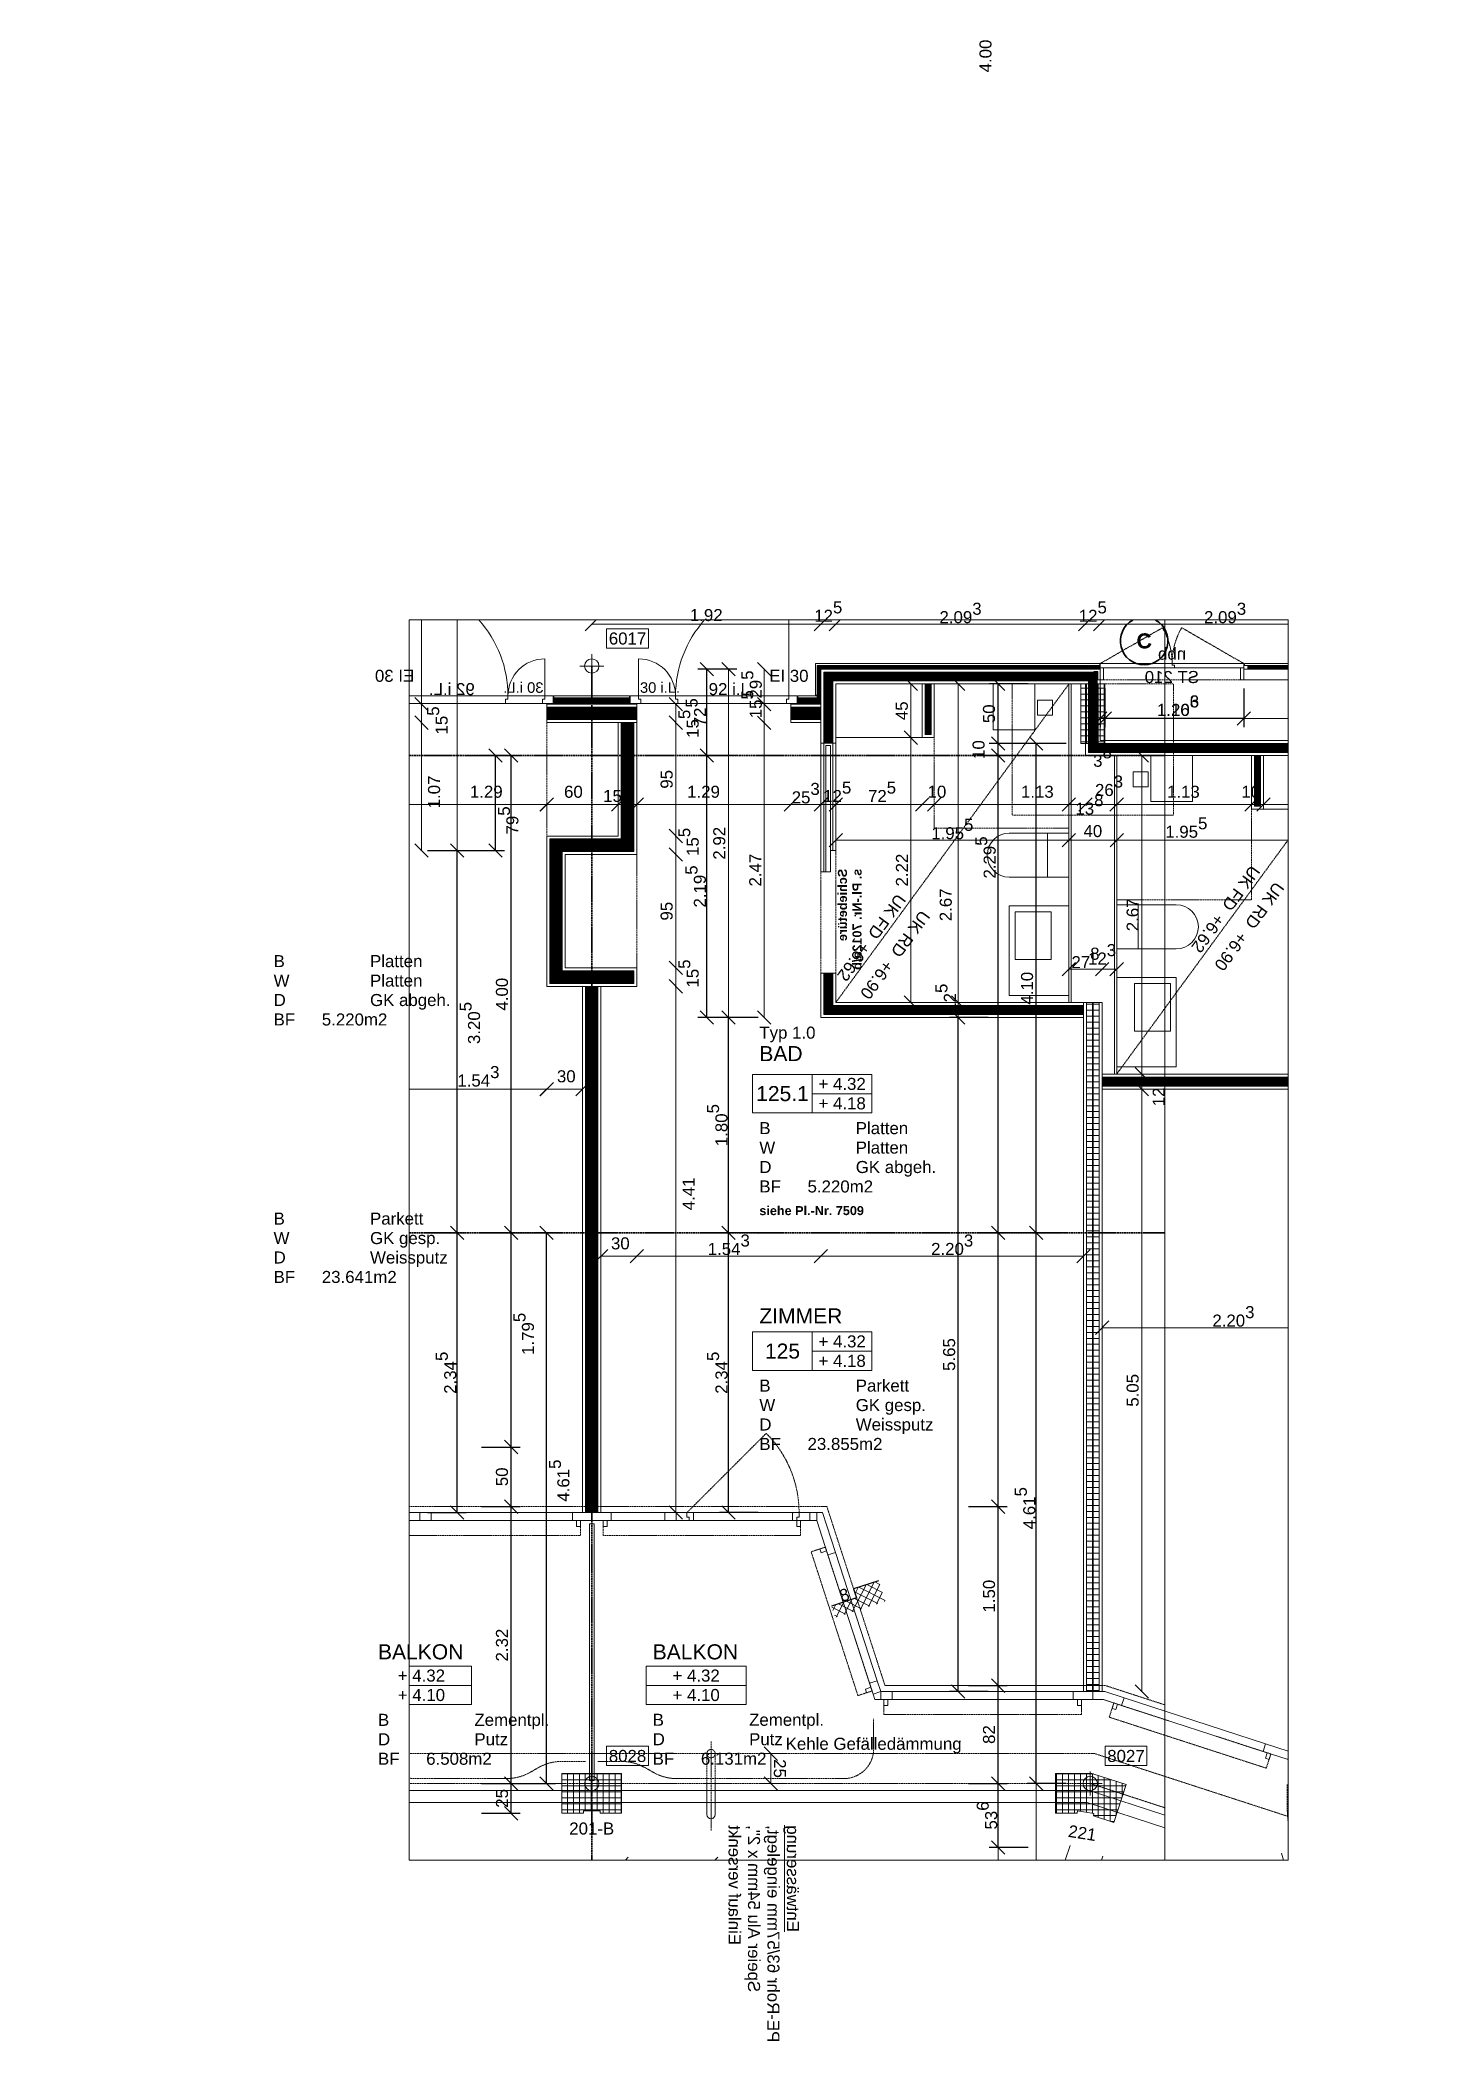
# Model space of a CAD drawing. Header units: metres. Extents: x -63 to 297, y -105 to 408.
import ezdxf

# ---------------------------------------------------------------- set-up
doc = ezdxf.new("R2010")
doc.units = ezdxf.units.M
doc.header["$LTSCALE"] = 0.00508
doc.header["$PDMODE"] = 1
for name, pattern in [('gestrichelt-klein', [0.19685, 0.068898, -0.127953]), ('Ohne Titel-12', [1.041641, 0.625, -0.208282, 0.069427, -0.138931]), ('Ohne Titel-13', [0.277778, 0.138889, -0.138889]), ('Ohne Titel-16', [0.19684, 0.069505, -0.127335]), ('Ohne Titel-2', [0.590515, 0.393675, -0.19684]), ('Ohne Titel-6', [1.0537, 0.590515, -0.19684, 0.069505, -0.19684]), ('Ohne Titel-9', [2.558905, 1.968385, -0.19684, 0.19684, -0.19684])]:
    doc.linetypes.add(name, pattern=pattern)
for name, color, linetype, lineweight in [('211.5_Beton', 7, 'Continuous', 25), ('211.5_Betonkante', 7, 'Ohne Titel-2', 18), ('211.5_Sichtbeton', 7, 'Continuous', 25), ('212.2_Betonelemente', 7, 'Continuous', 18), ('221_Fenster', 7, 'Continuous', 9), ('221_Fensterrahmen', 7, 'Continuous', 13), ('228_Sonnenschutz', 7, 'Ohne Titel-13', 9), ('251_Sanitaerapparate', 7, 'Continuous', 5), ('271_Gipserarbeiten-allgemein', 7, 'Continuous', 18), ('273.0_Innentueren', 7, 'Continuous', 18), ('273.1_Wandschraenke', 7, 'Continuous', 9), ('Linien-0.03', 7, 'Continuous', 5), ('Linien-0.06', 7, 'Continuous', 5), ('Linien-0.10', 7, 'Continuous', 9), ('Linien-Detailierung', 7, 'Continuous', 5), ('Linien-gestrichelt', 7, 'gestrichelt-klein', 5), ('Linien-gestrichelt 0.13', 7, 'Ohne Titel-16', 13), ('Linien-stripu', 7, 'Ohne Titel-6', 5), ('Linien-stripu abgehängte Decke', 7, 'Ohne Titel-12', 13), ('Symbole', 7, 'Continuous', 5), ('Text-Raumstempel', 7, 'Continuous', 5)]:
    doc.layers.add(name, color=color, linetype=linetype, lineweight=lineweight)
for name, color, linetype, lineweight, true_color in [('271_Gipserarbeiten-LBW 10.0cm', 7, 'Continuous', 18, 0x6c00d2), ('271_Gipserarbeiten-LBW 12.5cm', 7, 'Continuous', 18, 0x117d81), ('271_Gipserarbeiten-LBW 15.5cm', 7, 'Continuous', 18, 0x428110), ('271_Gipserarbeiten-LBW Duofix', 7, 'Continuous', 18, 0x8e0c0c), ('271_Gipserarbeiten-LBW Schacht', 7, 'Continuous', 18, 0x811264), ('273.1_Akustikplatte', 7, 'Continuous', 13, 0xe95800), ('Bemaßung-Fassadenstützen', 7, 'Continuous', 5, 0x1b8e0b), ('Bemaßung-Leichtbau', 7, 'Continuous', 5, 0xb54400), ('Bemaßung-Rohbau', 7, 'Continuous', 5, 0x000000), ('Linien-Achsen', 7, 'Ohne Titel-9', 35, 0x0099ff), ('Linien-grau', 7, 'Continuous', 5, 0x888888), ('Text-allgemein', 7, 'Continuous', 5, 0x000000), ('Text-Feuerpolizei', 7, 'Continuous', 5, 0xdd0000), ('Text-Koordinaten', 7, 'Continuous', 5, 0x000000), ('Text-siehe spez. Plan', 7, 'Continuous', 5, 0x000000)]:
    doc.layers.add(name, color=color, linetype=linetype, lineweight=lineweight, true_color=true_color)
doc.styles.add('Arial', font='arial.ttf')
doc.styles.add('Arial (bold)', font='')
doc.styles.get('Arial (bold)').set_extended_font_data('Arial', bold=True)
doc.dimstyles.new('vbk_50', dxfattribs={"dimtxt": 101.016365, "dimasz": 0.002245, "dimexe": 0.0015, "dimexo": 0.003, "dimgap": 0.0005, "dimtad": 1, "dimdec": 3, "dimzin": 3, "dimdsep": 46, "dimtxsty": 'Arial', "dimblk": 'VW_SLASH', "dimblk1": 'VW_SLASH', "dimblk2": 'VW_SLASH', "dimcen": 0, "dimdle": 0.002, "dimazin": 0, "dimtfac": 0.9, "dimtdec": 3, "dimtix": 1, "dimtmove": 0, "dimatfit": 0, "dimldrblk": 'DOT', "dimfxl": 0.005, "dimfxlon": 1, "dimfrac": 2, "dimtolj": 1, "dimtzin": 3, "dimarcsym": 0})
pattern_1 = [(0, (0, 0), (3e-18, -0.05), [])]
pattern_2 = [(0, (0, 0), (0, 0.05), []), (90, (0, 0), (0.05, 0), [])]
pattern_3 = [(180, (-78.1924, -138.21865), (3e-18, 0.05), [])]
pattern_4 = [(270, (-78.1924, -138.21865), (-0.05, 6e-18), [])]
pattern_5 = [(0, (-78.1924, -138.21865), (3e-18, -0.05), [])]
pattern_6 = [(90, (-31.357545, 38.438105), (0.05, 0), [])]
pattern_7 = [(0, (-31.357545, 38.438105), (3e-18, -0.05), [])]
pattern_8 = [(180, (-31.357545, 38.438105), (-2e-17, 0.05), [])]
pattern_9 = [(270, (-31.357545, 38.438105), (-0.05, 6e-18), [])]

msp = doc.modelspace()

# ---------------------------------------------------------------- blocks, each defined once
blk = doc.blocks.new('FEN_GR-Tür')
at = {"layer": '221_Fenster', "flags": 128}
blk.add_lwpolyline([(-0.415, 0.035), (0.415, 0.035), (0.415, -0.032), (-0.415, -0.032)], close=True, dxfattribs=at)
at = {"layer": '221_Fensterrahmen', "flags": 128}
for points in [[(-0.56, 0.035), (-0.56, -0.032), (-0.45, -0.032), (-0.45, -0.004), (-0.47, -0.004), (-0.47, 0.035)], [(-0.47, 0.035), (-0.47, -0.004), (-0.45, -0.004), (-0.45, -0.032), (-0.415, -0.032), (-0.415, 0.035)], [(0.47, 0.035), (0.47, -0.004), (0.45, -0.004), (0.45, -0.032), (0.415, -0.032), (0.415, 0.035)], [(0.56, 0.035), (0.56, -0.032), (0.45, -0.032), (0.45, -0.004), (0.47, -0.004), (0.47, 0.035)]]:
    blk.add_lwpolyline(points, close=True, dxfattribs=at)
at = {"layer": 'Linien-gestrichelt'}
blk.add_line((-0.47, 0.035), (0.195, 0.7), dxfattribs=at)
blk.add_arc((-0.47, 0.035), 0.94, 0, 45, dxfattribs=at)
blk = doc.blocks.new('228')
at = {"layer": '228_Sonnenschutz', "linetype": 'Continuous', "flags": 128}
blk.add_lwpolyline([(0.035, 0), (0.068, 0), (0.068, -0.048), (0.035, -0.048)], close=True, dxfattribs=at)
at = {"layer": '228_Sonnenschutz', "flags": 128}
blk.add_lwpolyline([(-0.417, 0), (0.068, 0), (0.068, -0.125), (-0.417, -0.125)], dxfattribs=at)
at = {"layer": 'Linien-0.03', "linetype": 'Continuous', "lineweight": 5}
blk.add_point((0, 0), dxfattribs=at)
blk = doc.blocks.new('GRUP_GR_Zi-Typ1.0 (2D)')
at = {"layer": 'Linien-0.03', "linetype": 'Continuous', "lineweight": 5}
h = blk.add_hatch(dxfattribs=at)
h.set_pattern_fill('DÄMMSTOFF 1MM', angle=-90, style=0, pattern_type=2)
h.set_pattern_definition(pattern_1)
h.paths.add_polyline_path([(-0.003, -2.87), (-0.052, -2.87), (-0.052, -8.645), (-0.003, -8.645)])
h = blk.add_hatch(dxfattribs=at)
h.set_pattern_fill('DÄMMSTOFF 1MM', angle=-90, style=0, pattern_type=2)
h.set_pattern_definition(pattern_1)
h.paths.add_polyline_path([(0.052, -2.87), (0.003, -2.87), (0.003, -8.645), (0.052, -8.645)])
at = {"layer": '221_Fenster', "flags": 128}
for points in [[(3.587, -7.145), (4.037, -7.145), (4.037, -7.212), (3.587, -7.212)], [(2.157, -7.478), (2.221, -7.499), (1.871, -8.575), (1.807, -8.555)], [(0.164, -8.645), (1.683, -8.645), (1.683, -8.712), (0.164, -8.712)]]:
    blk.add_lwpolyline(points, close=True, dxfattribs=at)
at = {"layer": '221_Fensterrahmen', "flags": 128}
for points in [[(2.157, -7.478), (2.265, -7.145), (2.314, -7.145), (2.314, -7.212), (2.221, -7.499)], [(2.462, -7.184), (2.482, -7.184), (2.482, -7.212), (2.314, -7.212), (2.314, -7.145), (2.462, -7.145)], [(3.492, -7.212), (3.492, -7.145), (3.587, -7.145), (3.587, -7.212)], [(4.037, -7.212), (4.037, -7.145), (4.2, -7.145), (4.2, -7.212)], [(-0.262, -8.698), (-0.1, -8.645), (0, -8.645), (0, -8.712), (-0.089, -8.712), (-0.241, -8.761)], [(0, -8.645), (0.164, -8.645), (0.164, -8.712), (0, -8.712)], [(1.683, -8.645), (1.778, -8.645), (1.778, -8.712), (1.683, -8.712)], [(1.807, -8.555), (1.871, -8.575), (1.842, -8.666), (1.778, -8.645)], [(1.842, -8.666), (1.827, -8.712), (1.778, -8.712), (1.778, -8.645)]]:
    blk.add_lwpolyline(points, close=True, dxfattribs=at)
at = {"layer": '228_Sonnenschutz'}
for p, q in [((2.934, -7.337), (3.621, -7.337)), ((2.119, -8.218), (2.211, -7.933)), ((0.58, -8.837), (1.266, -8.837))]:
    blk.add_line(p, q, dxfattribs=at)
at = {"layer": '271_Gipserarbeiten-LBW 15.5cm'}
for p, q in [((-0.077, -2.87), (-0.077, -8.645)), ((-0.077, -2.87), (0.077, -2.87)), ((0.077, -2.87), (0.077, -8.645))]:
    blk.add_line(p, q, dxfattribs=at)
at = {"layer": 'Bemaßung-Leichtbau', "linetype": 'Continuous', "lineweight": 5}
for p in [(3.812, -2.735), (4.122, -2.735), (4.2, -2.735), (0.077, -2.995), (1.756, -2.995), (2.28, -2.995), (2.28, -2.995), (2.804, -2.995), (1.756, -5.153), (0.105, -8.645), (0.105, -9.415)]:
    blk.add_point(p, dxfattribs=at)
at = {"layer": 'Bemaßung-Rohbau', "linetype": 'Continuous', "lineweight": 5}
blk.add_point((2.265, -7.145), dxfattribs=at)
at = {"layer": 'Linien-0.03'}
for p, q in [((-0.077, -2.87), (-0.077, -8.645)), ((-0.052, -2.87), (-0.052, -8.645)), ((-0.003, -2.87), (-0.003, -8.645)), ((0.003, -2.87), (0.003, -8.645)), ((0.052, -2.87), (0.052, -8.645)), ((0.077, -2.87), (0.077, -8.645))]:
    blk.add_line(p, q, dxfattribs=at)
at = {"layer": 'Linien-0.03', "color": 7, "linetype": 'Continuous', "lineweight": 5}
for p, q in [((-0.052, -2.87), (-0.052, -8.645)), ((-0.003, -2.87), (-0.003, -8.645)), ((0.003, -2.87), (0.003, -8.645)), ((0.052, -2.87), (0.052, -8.645))]:
    blk.add_line(p, q, dxfattribs=at)
at = {"layer": 'Linien-0.03', "linetype": 'Continuous', "lineweight": 5}
blk.add_point((0, 0), dxfattribs=at)
at = {"layer": '221_Fenster', "color": 7, "xscale": -1}
blk.add_blockref('FEN_GR-Tür', (2.932, -7.18), dxfattribs=at)
at = {"layer": '221_Fensterrahmen', "color": 7, "xscale": -1}
for p, rotation in [((2.517, -7.212), 359.9999999998622), ((1.871, -8.575), 71.99986897026014), ((0.164, -8.712), 359.9999857239809)]:
    blk.add_blockref('228', p, dxfattribs=dict(at, rotation=rotation))
at = {"layer": '221_Fensterrahmen', "color": 7}
for p, rotation in [((4.037, -7.212), 359.9999999999054), ((2.221, -7.499), 71.99986897030342), ((1.683, -8.712), 359.9999857240389)]:
    blk.add_blockref('228', p, dxfattribs=dict(at, rotation=rotation))
blk = doc.blocks.new('VW_SLASH')
at = {"color": 0, "linetype": 'ByBlock', "lineweight": -2}
blk.add_line((0.5, 0), (-1, 0), dxfattribs=at)
at = {"color": 0, "lineweight": 20, "flags": 128}
blk.add_lwpolyline([(25, 25), (-25, -25)], dxfattribs=at)
blk = doc.blocks.new('*D203')
at = {"layer": 'Bemaßung-Leichtbau', "color": 0, "lineweight": -2, "transparency": 16777216}
for p, q in [((179.92, 157.35), (169.97, 157.35)), ((172.26, -15.56), (172.26, 157.29)), ((179.92, -15.63), (169.97, -15.63))]:
    blk.add_line(p, q, dxfattribs=at)
at = {"layer": 'Defpoints', "color": 0, "transparency": 16777216}
for p in [(172.26, 157.35), (204.41, 157.35), (204.41, -15.63)]:
    blk.add_point(p, dxfattribs=at)
at = {"layer": 'Bemaßung-Leichtbau', "color": 0, "lineweight": -2, "transparency": 16777216, "xscale": 0.06872848524861908, "yscale": 0.06872848524861908, "zscale": 0.06872848524861908}
for p, rotation in [((172.26, 157.35), 90), ((172.26, -15.63), 270)]:
    blk.add_blockref('VW_SLASH', p, dxfattribs=dict(at, rotation=rotation))
at = {"layer": 'Bemaßung-Leichtbau', "color": 0, "transparency": 16777216, "insert": (169.92, 70.86), "char_height": 3.093, "attachment_point": 5, "rotation": 90, "style": 'Arial'}
blk.add_mtext('\\A1;5.65', dxfattribs=at)
blk = doc.blocks.new('_DOT')
at = {"color": 0, "linetype": 'ByBlock', "lineweight": -2}
blk.add_line((-0.5, 0), (-1, 0), dxfattribs=at)
at = {"color": 0, "linetype": 'ByBlock', "const_width": 0.5}
blk.add_lwpolyline([(-0.25, 0, 1), (0.25, 0, 1)], format="xyb", close=True, dxfattribs=at)
blk = doc.blocks.new('*D210')
at = {"layer": 'Bemaßung-Leichtbau', "color": 0, "lineweight": -2, "transparency": 16777216}
for p, q in [((45.86, 224.56), (55.81, 224.56)), ((53.51, 200.29), (53.51, 224.49)), ((45.86, 200.22), (55.81, 200.22))]:
    blk.add_line(p, q, dxfattribs=at)
at = {"layer": 'Defpoints', "color": 0, "transparency": 16777216}
for p in [(19.41, 224.56), (53.51, 224.56), (19.41, 200.22)]:
    blk.add_point(p, dxfattribs=at)
at = {"layer": 'Bemaßung-Leichtbau', "color": 0, "lineweight": -2, "transparency": 16777216, "xscale": 0.06872848524861908, "yscale": 0.06872848524861908, "zscale": 0.06872848524861908}
for p, rotation in [((53.51, 224.56), 90), ((53.51, 200.22), 270)]:
    blk.add_blockref('VW_SLASH', p, dxfattribs=dict(at, rotation=rotation))
at = {"layer": 'Bemaßung-Leichtbau', "color": 0, "transparency": 16777216, "insert": (56.76, 207.91), "char_height": 3.0928, "attachment_point": 5, "rotation": 90, "style": 'Arial'}
blk.add_mtext('\\A1;79\\S5^ ;', dxfattribs=at)
blk = doc.blocks.new('*D211')
at = {"layer": 'Bemaßung-Leichtbau', "color": 0, "lineweight": -2, "transparency": 16777216}
for p, q in [((115.39, 246.75), (105.44, 246.75)), ((107.74, 224.63), (107.74, 246.69)), ((115.39, 224.56), (105.44, 224.56))]:
    blk.add_line(p, q, dxfattribs=at)
at = {"layer": 'Defpoints', "color": 0, "transparency": 16777216}
for p in [(107.74, 246.75), (136.98, 246.75), (136.98, 224.56)]:
    blk.add_point(p, dxfattribs=at)
at = {"layer": 'Bemaßung-Leichtbau', "color": 0, "lineweight": -2, "transparency": 16777216, "xscale": 0.06872848524861908, "yscale": 0.06872848524861908, "zscale": 0.06872848524861908}
for p, rotation in [((107.74, 246.75), 90), ((107.74, 224.56), 270)]:
    blk.add_blockref('VW_SLASH', p, dxfattribs=dict(at, rotation=rotation))
at = {"layer": 'Bemaßung-Leichtbau', "color": 0, "transparency": 16777216, "insert": (104.9, 235.66), "char_height": 3.0928, "attachment_point": 5, "rotation": 90, "style": 'Arial'}
blk.add_mtext('\\A1;72\\S5^ ;', dxfattribs=at)
blk = doc.blocks.new('*D212')
at = {"layer": 'Bemaßung-Leichtbau', "color": 0, "lineweight": -2, "transparency": 16777216}
for p, q in [((115.39, 224.56), (105.44, 224.56)), ((107.74, 157.42), (107.74, 224.49)), ((115.39, 157.35), (105.44, 157.35))]:
    blk.add_line(p, q, dxfattribs=at)
at = {"layer": 'Defpoints', "color": 0, "transparency": 16777216}
for p in [(107.74, 224.56), (136.98, 224.56), (136.98, 157.35)]:
    blk.add_point(p, dxfattribs=at)
at = {"layer": 'Bemaßung-Leichtbau', "color": 0, "lineweight": -2, "transparency": 16777216, "xscale": 0.06872848524861908, "yscale": 0.06872848524861908, "zscale": 0.06872848524861908}
for p, rotation in [((107.74, 224.56), 90), ((107.74, 157.35), 270)]:
    blk.add_blockref('VW_SLASH', p, dxfattribs=dict(at, rotation=rotation))
at = {"layer": 'Bemaßung-Leichtbau', "color": 0, "transparency": 16777216, "insert": (104.88, 190.96), "char_height": 3.0928, "attachment_point": 5, "rotation": 90, "style": 'Arial'}
blk.add_mtext('\\A1;2.19\\S5^ ;', dxfattribs=at)
blk = doc.blocks.new('*D213')
at = {"layer": 'Bemaßung-Leichtbau', "color": 0, "lineweight": -2, "transparency": 16777216}
for p, q in [((36.02, 200.22), (45.97, 200.22)), ((43.67, 102.16), (43.67, 200.15)), ((36.02, 102.09), (45.97, 102.09))]:
    blk.add_line(p, q, dxfattribs=at)
at = {"layer": 'Defpoints', "color": 0, "transparency": 16777216}
for p in [(19.41, 200.22), (43.67, 200.22), (19.41, 102.09)]:
    blk.add_point(p, dxfattribs=at)
at = {"layer": 'Bemaßung-Leichtbau', "color": 0, "lineweight": -2, "transparency": 16777216, "xscale": 0.06872848524861908, "yscale": 0.06872848524861908, "zscale": 0.06872848524861908}
for p, rotation in [((43.67, 200.22), 90), ((43.67, 102.09), 270)]:
    blk.add_blockref('VW_SLASH', p, dxfattribs=dict(at, rotation=rotation))
at = {"layer": 'Bemaßung-Leichtbau', "color": 0, "transparency": 16777216, "insert": (46.92, 155.93), "char_height": 3.0928, "attachment_point": 5, "rotation": 90, "style": 'Arial'}
blk.add_mtext('\\A1;3.20\\S5^ ;', dxfattribs=at)
blk = doc.blocks.new('*D214')
at = {"layer": 'Bemaßung-Leichtbau', "color": 0, "lineweight": -2, "transparency": 16777216}
for p, q in [((36.02, 102.09), (45.97, 102.09)), ((43.67, 30.36), (43.67, 102.02)), ((36.02, 30.3), (45.97, 30.3))]:
    blk.add_line(p, q, dxfattribs=at)
at = {"layer": 'Defpoints', "color": 0, "transparency": 16777216}
for p in [(19.41, 102.09), (43.67, 102.09), (22.34, 30.3)]:
    blk.add_point(p, dxfattribs=at)
at = {"layer": 'Bemaßung-Leichtbau', "color": 0, "lineweight": -2, "transparency": 16777216, "xscale": 0.06872848524861908, "yscale": 0.06872848524861908, "zscale": 0.06872848524861908}
for p, rotation in [((43.67, 102.09), 90), ((43.67, 30.3), 270)]:
    blk.add_blockref('VW_SLASH', p, dxfattribs=dict(at, rotation=rotation))
at = {"layer": 'Bemaßung-Leichtbau', "color": 0, "transparency": 16777216, "insert": (40.81, 66.19), "char_height": 3.0928, "attachment_point": 5, "rotation": 90, "style": 'Arial'}
blk.add_mtext('\\A1;2.34\\S5^ ;', dxfattribs=at)
blk = doc.blocks.new('*D215')
at = {"layer": 'Bemaßung-Leichtbau', "color": 0, "lineweight": -2, "transparency": 16777216}
for p, q in [((120.94, 157.35), (110.99, 157.35)), ((113.28, 102.16), (113.28, 157.29)), ((120.94, 102.09), (110.99, 102.09))]:
    blk.add_line(p, q, dxfattribs=at)
at = {"layer": 'Defpoints', "color": 0, "transparency": 16777216}
for p in [(113.28, 157.35), (146.65, 157.35), (146.65, 102.09)]:
    blk.add_point(p, dxfattribs=at)
at = {"layer": 'Bemaßung-Leichtbau', "color": 0, "lineweight": -2, "transparency": 16777216, "xscale": 0.06872848524861908, "yscale": 0.06872848524861908, "zscale": 0.06872848524861908}
for p, rotation in [((113.28, 157.35), 90), ((113.28, 102.09), 270)]:
    blk.add_blockref('VW_SLASH', p, dxfattribs=dict(at, rotation=rotation))
at = {"layer": 'Bemaßung-Leichtbau', "color": 0, "transparency": 16777216, "insert": (110.42, 129.72), "char_height": 3.0928, "attachment_point": 5, "rotation": 90, "style": 'Arial'}
blk.add_mtext('\\A1;1.80\\S5^ ;', dxfattribs=at)
blk = doc.blocks.new('*D216')
at = {"layer": 'Bemaßung-Leichtbau', "color": 0, "lineweight": -2, "transparency": 16777216}
for p, q in [((120.94, 102.09), (110.99, 102.09)), ((113.28, 30.36), (113.28, 102.02)), ((120.94, 30.3), (110.99, 30.3))]:
    blk.add_line(p, q, dxfattribs=at)
at = {"layer": 'Defpoints', "color": 0, "transparency": 16777216}
for p in [(113.28, 102.09), (146.65, 102.09), (129.47, 30.3)]:
    blk.add_point(p, dxfattribs=at)
at = {"layer": 'Bemaßung-Leichtbau', "color": 0, "lineweight": -2, "transparency": 16777216, "xscale": 0.06872848524861908, "yscale": 0.06872848524861908, "zscale": 0.06872848524861908}
for p, rotation in [((113.28, 102.09), 90), ((113.28, 30.3), 270)]:
    blk.add_blockref('VW_SLASH', p, dxfattribs=dict(at, rotation=rotation))
at = {"layer": 'Bemaßung-Leichtbau', "color": 0, "transparency": 16777216, "insert": (110.42, 66.19), "char_height": 3.0928, "attachment_point": 5, "rotation": 90, "style": 'Arial'}
blk.add_mtext('\\A1;2.34\\S5^ ;', dxfattribs=at)
blk = doc.blocks.new('MÖB_GR_Vorhangschiene-1')
at = {"layer": 'Linien-stripu', "flags": 128}
blk.add_lwpolyline([(-2.363, 0.541), (-2.363, 0.291, 0.414214), (-2.113, 0.041), (-0.713, 0.041, 0.131652), (-0.513, 0.095), (-0.45, 0.131, -0.131652), (-0.25, 0.185), (-0.05, 0.185)], format="xyb", dxfattribs=at)
at = {"layer": 'Linien-stripu', "linetype": 'Continuous', "lineweight": 5}
blk.add_point((0, 0), dxfattribs=at)
blk = doc.blocks.new('Stamp CW-50')
at = {"layer": 'Linien-0.03', "linetype": 'Continuous', "lineweight": 5}
for p in [(0, 0), (1.19, 0), (0, -1.559), (1.19, -1.559)]:
    blk.add_point(p, dxfattribs=at)
at = {"layer": 'Text-Raumstempel', "flags": 128}
for points in [[(0.095, -0.478), (0.595, -0.478), (0.595, -0.8), (0.095, -0.8)], [(0.595, -0.478), (1.095, -0.478), (1.095, -0.639), (0.595, -0.639)], [(0.595, -0.639), (1.095, -0.639), (1.095, -0.8), (0.595, -0.8)]]:
    blk.add_lwpolyline(points, close=True, dxfattribs=at)
at = {"layer": 'Text-Raumstempel', "line_spacing_factor": 0.967741, "style": 'Arial'}
for s, insert, char_height, attachment_point in [('\\PZIMMER', (0.151, -0.077), 0.1263, 1), ('125', (0.345, -0.639), 0.1263, 5), ('+ 4.32\\P+ 4.18', (0.845, -0.639), 0.101, 5), ('B^I^IParkett\\PW^I^IGK gesp.^I\\PD^I^IWeissputz\\PBF^I23.855m2', (0.151, -0.877), 0.10102, 1)]:
    blk.add_mtext(s, dxfattribs=dict(at, insert=insert, char_height=char_height, attachment_point=attachment_point))
blk = doc.blocks.new('Stamp CW-70')
at = {"layer": 'Linien-0.03', "linetype": 'Continuous', "lineweight": 5}
for p in [(0, 0), (1.19, 0), (0, -1.758), (1.19, -1.758)]:
    blk.add_point(p, dxfattribs=at)
at = {"layer": 'Text-Raumstempel', "flags": 128}
for points in [[(0.095, -0.478), (0.595, -0.478), (0.595, -0.8), (0.095, -0.8)], [(0.595, -0.478), (1.095, -0.478), (1.095, -0.639), (0.595, -0.639)], [(0.595, -0.639), (1.095, -0.639), (1.095, -0.8), (0.595, -0.8)]]:
    blk.add_lwpolyline(points, close=True, dxfattribs=at)
at = {"layer": 'Text-Raumstempel', "line_spacing_factor": 0.967741, "style": 'Arial'}
for s, insert, char_height, attachment_point in [('Typ 1.0{\\H1.25x;\\PBAD}', (0.151, -0.077), 0.10102, 1), ('125.1', (0.345, -0.639), 0.1263, 5), ('+ 4.32\\P+ 4.18', (0.845, -0.639), 0.101, 5), ('B^I^IPlatten\\PW^I^IPlatten\\PD^I^IGK abgeh.\\PBF^I5.220m2', (0.151, -0.877), 0.10102, 1)]:
    blk.add_mtext(s, dxfattribs=dict(at, insert=insert, char_height=char_height, attachment_point=attachment_point))
at = {"layer": 'Text-Raumstempel', "insert": (0.151, -1.581), "char_height": 0.07576, "width": 1.464, "attachment_point": 1, "line_spacing_factor": 0.967741, "style": 'Arial (bold)'}
blk.add_mtext('siehe Pl.-Nr. 7509', dxfattribs=at)
blk = doc.blocks.new('Stamp CW-114')
at = {"layer": 'Text-Raumstempel', "flags": 128}
for points in [[(0.1, -0.297), (0.94, -0.297), (0.94, -0.458), (0.1, -0.458)], [(0.1, -0.458), (0.94, -0.458), (0.94, -0.619), (0.1, -0.619)]]:
    blk.add_lwpolyline(points, close=True, dxfattribs=at)
at = {"layer": 'Text-Raumstempel', "linetype": 'Continuous', "lineweight": 5}
for p in [(0, 0), (1.04, 0), (0, -1.22), (1.04, -1.22)]:
    blk.add_point(p, dxfattribs=at)
at = {"layer": 'Text-Raumstempel', "line_spacing_factor": 0.967741, "style": 'Arial'}
for s, insert, char_height, attachment_point in [('BALKON', (0.156, -0.242), 0.1263, 7), ('B^I^IZementpl.\\PD^I^IPutz\\PBF^I6.131m2', (0.156, -0.696), 0.10102, 1)]:
    blk.add_mtext(s, dxfattribs=dict(at, insert=insert, char_height=char_height, attachment_point=attachment_point))
at = {"layer": 'Text-Raumstempel', "insert": (0.52, -0.458), "char_height": 0.101, "width": 0.77809, "attachment_point": 5, "line_spacing_factor": 0.967741, "style": 'Arial'}
blk.add_mtext('+ 4.32\\P+ 4.10', dxfattribs=at)
blk = doc.blocks.new('*D221')
at = {"layer": 'Bemaßung-Leichtbau', "color": 0, "lineweight": -2, "transparency": 16777216}
for p, q in [((208.69, 241.75), (208.69, 231.8)), ((209.84, 241.75), (209.84, 231.8)), ((208.63, 234.09), (208.56, 234.09)), ((209.84, 234.09), (208.69, 234.09)), ((209.91, 234.09), (209.98, 234.09))]:
    blk.add_line(p, q, dxfattribs=at)
at = {"layer": 'Defpoints', "color": 0, "transparency": 16777216}
for p in [(208.69, 245.54), (209.84, 245.54), (208.69, 234.09)]:
    blk.add_point(p, dxfattribs=at)
at = {"layer": 'Bemaßung-Leichtbau', "color": 0, "lineweight": -2, "transparency": 16777216, "xscale": 0.06872848524861908, "yscale": 0.06872848524861908, "zscale": 0.06872848524861908}
blk.add_blockref('VW_SLASH', (208.69, 234.09), dxfattribs=at)
at = {"layer": 'Bemaßung-Leichtbau', "color": 0, "lineweight": -2, "transparency": 16777216, "xscale": 0.06872848524861908, "yscale": 0.06872848524861908, "zscale": 0.06872848524861908, "rotation": 180}
blk.add_blockref('VW_SLASH', (209.84, 234.09), dxfattribs=at)
at = {"layer": 'Bemaßung-Leichtbau', "color": 0, "transparency": 16777216, "insert": (209.27, 224.28), "char_height": 3.0928, "attachment_point": 5, "style": 'Arial'}
blk.add_mtext('\\A1;3\\S8^ ;', dxfattribs=at)
blk = doc.blocks.new('*D222')
at = {"layer": 'Bemaßung-Leichtbau', "color": 0, "lineweight": -2, "transparency": 16777216}
for p, q in [((209.84, 241.75), (209.84, 231.8)), ((245.53, 241.75), (245.53, 231.8)), ((245.46, 234.09), (209.91, 234.09))]:
    blk.add_line(p, q, dxfattribs=at)
at = {"layer": 'Defpoints', "color": 0, "transparency": 16777216}
for p in [(209.84, 245.54), (245.53, 245.54), (209.84, 234.09)]:
    blk.add_point(p, dxfattribs=at)
at = {"layer": 'Bemaßung-Leichtbau', "color": 0, "lineweight": -2, "transparency": 16777216, "xscale": 0.06872848524861908, "yscale": 0.06872848524861908, "zscale": 0.06872848524861908, "rotation": 180}
blk.add_blockref('VW_SLASH', (209.84, 234.09), dxfattribs=at)
at = {"layer": 'Bemaßung-Leichtbau', "color": 0, "lineweight": -2, "transparency": 16777216, "xscale": 0.06872848524861908, "yscale": 0.06872848524861908, "zscale": 0.06872848524861908}
blk.add_blockref('VW_SLASH', (245.53, 234.09), dxfattribs=at)
at = {"layer": 'Bemaßung-Leichtbau', "color": 0, "transparency": 16777216, "insert": (228.64, 237.34), "char_height": 3.0928, "attachment_point": 5, "style": 'Arial'}
blk.add_mtext('\\A1;1.16\\S6^ ;', dxfattribs=at)
blk = doc.blocks.new('E_GR_01')
at = {"layer": '212.2_Betonelemente', "linetype": 'Continuous', "lineweight": 5}
h = blk.add_hatch(dxfattribs=at)
h.set_pattern_fill('BETONFERTIGTEIL 1MM', style=0, pattern_type=2)
h.set_pattern_definition(pattern_2)
h.paths.add_polyline_path([(-0.25, 0.085), (-0.25, -0.25), (-0.07, -0.25), (-0.07, -0.23), (0.07, -0.23), (0.07, -0.25), (0.25, -0.25), (0.25, 0.085)])
at = {"layer": '211.5_Beton', "linetype": 'Continuous', "lineweight": 5}
blk.add_point((0, 0), dxfattribs=at)
at = {"layer": '212.2_Betonelemente', "flags": 128}
blk.add_lwpolyline([(-0.25, 0.085), (-0.25, -0.25), (-0.07, -0.25), (-0.07, -0.23), (0.07, -0.23), (0.07, -0.25), (0.25, -0.25), (0.25, 0.085)], close=True, dxfattribs=at)
at = {"layer": '212.2_Betonelemente', "linetype": 'Continuous', "lineweight": 5}
blk.add_point((0, 0), dxfattribs=at)
blk = doc.blocks.new('E_GR_21')
at = {"layer": '212.2_Betonelemente', "linetype": 'Continuous', "lineweight": 5}
h = blk.add_hatch(dxfattribs=at)
h.set_pattern_fill('BETONFERTIGTEIL 1MM', style=0, pattern_type=2)
h.set_pattern_definition(pattern_2)
h.paths.add_polyline_path([(-0.29, 0.085), (0.013, 0.085), (0.302, -0.009), (0.198, -0.327), (0.028, -0.272), (0.031, -0.252), (-0.107, -0.23), (-0.11, -0.25), (-0.29, -0.25)])
at = {"layer": '211.5_Beton', "linetype": 'Continuous', "lineweight": 5}
blk.add_point((0.022, 0), dxfattribs=at)
at = {"layer": '212.2_Betonelemente', "flags": 128}
blk.add_lwpolyline([(-0.29, 0.085), (0.013, 0.085), (0.302, -0.009), (0.198, -0.327), (0.028, -0.272), (0.031, -0.252), (-0.107, -0.23), (-0.11, -0.25), (-0.29, -0.25)], close=True, dxfattribs=at)
at = {"layer": '212.2_Betonelemente', "linetype": 'Continuous', "lineweight": 5}
blk.add_point((0, 0), dxfattribs=at)
blk = doc.blocks.new('*D237')
at = {"layer": 'Bemaßung-Rohbau', "color": 0, "lineweight": -2, "transparency": 16777216}
for p, q in [((49.86, 224.56), (59.81, 224.56)), ((57.51, 102.16), (57.51, 224.49)), ((49.86, 102.09), (59.81, 102.09))]:
    blk.add_line(p, q, dxfattribs=at)
at = {"layer": 'Defpoints', "color": 0, "transparency": 16777216}
for p in [(-14.4, 224.56), (57.51, 224.56), (38.57, 102.09)]:
    blk.add_point(p, dxfattribs=at)
at = {"layer": 'Bemaßung-Rohbau', "color": 0, "lineweight": -2, "transparency": 16777216, "xscale": 0.06872848524861908, "yscale": 0.06872848524861908, "zscale": 0.06872848524861908}
for p, rotation in [((57.51, 224.56), 90), ((57.51, 102.09), 270)]:
    blk.add_blockref('VW_SLASH', p, dxfattribs=dict(at, rotation=rotation))
at = {"layer": 'Bemaßung-Rohbau', "color": 0, "transparency": 16777216, "insert": (55.17, 163.32), "char_height": 3.093, "attachment_point": 5, "rotation": 90, "style": 'Arial'}
blk.add_mtext('\\A1;4.00', dxfattribs=at)
blk = doc.blocks.new('*D238')
at = {"layer": 'Bemaßung-Rohbau', "color": 0, "lineweight": -2, "transparency": 16777216}
for p, q in [((49.86, 102.09), (59.81, 102.09)), ((57.51, 47.2), (57.51, 102.02)), ((49.86, 47.13), (59.81, 47.13))]:
    blk.add_line(p, q, dxfattribs=at)
at = {"layer": 'Defpoints', "color": 0, "transparency": 16777216}
for p in [(38.57, 102.09), (57.51, 102.09), (-63.4, 47.13)]:
    blk.add_point(p, dxfattribs=at)
at = {"layer": 'Bemaßung-Rohbau', "color": 0, "lineweight": -2, "transparency": 16777216, "xscale": 0.06872848524861908, "yscale": 0.06872848524861908, "zscale": 0.06872848524861908}
for p, rotation in [((57.51, 102.09), 90), ((57.51, 47.13), 270)]:
    blk.add_blockref('VW_SLASH', p, dxfattribs=dict(at, rotation=rotation))
at = {"layer": 'Bemaßung-Rohbau', "color": 0, "transparency": 16777216, "insert": (60.76, 76.17), "char_height": 3.0928, "attachment_point": 5, "rotation": 90, "style": 'Arial'}
blk.add_mtext('\\A1;1.79\\S5^ ;', dxfattribs=at)
blk = doc.blocks.new('*D239')
at = {"layer": 'Bemaßung-Rohbau', "color": 0, "lineweight": -2, "transparency": 16777216}
for p, q in [((49.86, 47.13), (59.81, 47.13)), ((57.51, 31.9), (57.51, 47.07)), ((49.86, 31.83), (59.81, 31.83))]:
    blk.add_line(p, q, dxfattribs=at)
at = {"layer": 'Defpoints', "color": 0, "transparency": 16777216}
for p in [(-63.4, 47.13), (57.51, 47.13), (12.19, 31.83)]:
    blk.add_point(p, dxfattribs=at)
at = {"layer": 'Bemaßung-Rohbau', "color": 0, "lineweight": -2, "transparency": 16777216, "xscale": 0.06872848524861908, "yscale": 0.06872848524861908, "zscale": 0.06872848524861908}
for p, rotation in [((57.51, 47.13), 90), ((57.51, 31.83), 270)]:
    blk.add_blockref('VW_SLASH', p, dxfattribs=dict(at, rotation=rotation))
at = {"layer": 'Bemaßung-Rohbau', "color": 0, "transparency": 16777216, "insert": (55.17, 39.48), "char_height": 3.093, "attachment_point": 5, "rotation": 90, "style": 'Arial'}
blk.add_mtext('\\A1;50', dxfattribs=at)
blk = doc.blocks.new('*D240')
at = {"layer": 'Bemaßung-Rohbau', "color": 0, "lineweight": -2, "transparency": 16777216}
for p, q in [((49.86, 31.83), (59.81, 31.83)), ((57.51, -39.13), (57.51, 31.76)), ((49.86, -39.2), (59.81, -39.2))]:
    blk.add_line(p, q, dxfattribs=at)
at = {"layer": 'Defpoints', "color": 0, "transparency": 16777216}
for p in [(12.19, 31.83), (57.51, 31.83), (37.43, -39.2)]:
    blk.add_point(p, dxfattribs=at)
at = {"layer": 'Bemaßung-Rohbau', "color": 0, "lineweight": -2, "transparency": 16777216, "xscale": 0.06872848524861908, "yscale": 0.06872848524861908, "zscale": 0.06872848524861908}
for p, rotation in [((57.51, 31.83), 90), ((57.51, -39.2), 270)]:
    blk.add_blockref('VW_SLASH', p, dxfattribs=dict(at, rotation=rotation))
at = {"layer": 'Bemaßung-Rohbau', "color": 0, "transparency": 16777216, "insert": (55.17, -3.69), "char_height": 3.093, "attachment_point": 5, "rotation": 90, "style": 'Arial'}
blk.add_mtext('\\A1;2.32', dxfattribs=at)
blk = doc.blocks.new('*D241')
at = {"layer": 'Bemaßung-Rohbau', "color": 0, "lineweight": -2, "transparency": 16777216}
for p, q in [((49.86, -39.2), (59.81, -39.2)), ((57.51, -46.79), (57.51, -39.27)), ((49.86, -46.86), (59.81, -46.86))]:
    blk.add_line(p, q, dxfattribs=at)
at = {"layer": 'Defpoints', "color": 0, "transparency": 16777216}
for p in [(37.43, -39.2), (57.51, -39.2), (15.89, -46.86)]:
    blk.add_point(p, dxfattribs=at)
at = {"layer": 'Bemaßung-Rohbau', "color": 0, "lineweight": -2, "transparency": 16777216, "xscale": 0.06872848524861908, "yscale": 0.06872848524861908, "zscale": 0.06872848524861908}
for p, rotation in [((57.51, -39.2), 90), ((57.51, -46.86), 270)]:
    blk.add_blockref('VW_SLASH', p, dxfattribs=dict(at, rotation=rotation))
at = {"layer": 'Bemaßung-Rohbau', "color": 0, "transparency": 16777216, "insert": (55.17, -43.03), "char_height": 3.093, "attachment_point": 5, "rotation": 90, "style": 'Arial'}
blk.add_mtext('\\A1;25', dxfattribs=at)
blk = doc.blocks.new('*D242')
at = {"layer": 'Bemaßung-Rohbau', "color": 0, "lineweight": -2, "transparency": 16777216}
for p, q in [((190.16, 242.93), (180.21, 242.93)), ((182.5, 227.69), (182.5, 242.86)), ((190.16, 227.62), (180.21, 227.62))]:
    blk.add_line(p, q, dxfattribs=at)
at = {"layer": 'Defpoints', "color": 0, "transparency": 16777216}
for p in [(182.5, 242.93), (203.72, 242.93), (203.72, 227.62)]:
    blk.add_point(p, dxfattribs=at)
at = {"layer": 'Bemaßung-Rohbau', "color": 0, "lineweight": -2, "transparency": 16777216, "xscale": 0.06872848524861908, "yscale": 0.06872848524861908, "zscale": 0.06872848524861908}
for p, rotation in [((182.5, 242.93), 90), ((182.5, 227.62), 270)]:
    blk.add_blockref('VW_SLASH', p, dxfattribs=dict(at, rotation=rotation))
at = {"layer": 'Bemaßung-Rohbau', "color": 0, "transparency": 16777216, "insert": (180.16, 235.27), "char_height": 3.093, "attachment_point": 5, "rotation": 90, "style": 'Arial'}
blk.add_mtext('\\A1;50', dxfattribs=at)
blk = doc.blocks.new('*D243')
at = {"layer": 'Bemaßung-Rohbau', "color": 0, "lineweight": -2, "transparency": 16777216}
for p, q in [((190.16, 227.62), (180.21, 227.62)), ((182.5, 227.69), (182.5, 227.76)), ((182.5, 224.56), (182.5, 227.62)), ((190.16, 224.56), (180.21, 224.56)), ((182.5, 224.49), (182.5, 224.42))]:
    blk.add_line(p, q, dxfattribs=at)
at = {"layer": 'Defpoints', "color": 0, "transparency": 16777216}
for p in [(182.5, 227.62), (203.72, 227.62), (296.64, 224.56)]:
    blk.add_point(p, dxfattribs=at)
at = {"layer": 'Bemaßung-Rohbau', "color": 0, "lineweight": -2, "transparency": 16777216, "xscale": 0.06872848524861908, "yscale": 0.06872848524861908, "zscale": 0.06872848524861908}
for p, rotation in [((182.5, 227.62), 270), ((182.5, 224.56), 90)]:
    blk.add_blockref('VW_SLASH', p, dxfattribs=dict(at, rotation=rotation))
at = {"layer": 'Bemaßung-Rohbau', "color": 0, "transparency": 16777216, "insert": (177.48, 226.09), "char_height": 3.093, "attachment_point": 5, "rotation": 90, "style": 'Arial'}
blk.add_mtext('\\A1;10', dxfattribs=at)
blk = doc.blocks.new('*D244')
at = {"layer": 'Bemaßung-Rohbau', "color": 0, "lineweight": -2, "transparency": 16777216}
for p, q in [((190.16, 224.56), (180.21, 224.56)), ((182.5, 224.63), (182.5, 224.69)), ((182.5, 102.09), (182.5, 224.56)), ((190.16, 102.09), (180.21, 102.09)), ((182.5, 102.02), (182.5, 101.95))]:
    blk.add_line(p, q, dxfattribs=at)
at = {"layer": 'Defpoints', "color": 0, "transparency": 16777216}
for p in [(182.5, 224.56), (296.64, 224.56), (219.36, 102.09)]:
    blk.add_point(p, dxfattribs=at)
at = {"layer": 'Bemaßung-Rohbau', "color": 0, "lineweight": -2, "transparency": 16777216, "xscale": 0.06872848524861908, "yscale": 0.06872848524861908, "zscale": 0.06872848524861908}
for p, rotation in [((182.5, 224.56), 270), ((182.5, 102.09), 90)]:
    blk.add_blockref('VW_SLASH', p, dxfattribs=dict(at, rotation=rotation))
at = {"layer": 'Bemaßung-Rohbau', "color": 0, "transparency": 16777216, "insert": (179.25, 404.05), "char_height": 3.093, "attachment_point": 5, "rotation": 90, "style": 'Arial'}
blk.add_mtext('\\A1;4.00', dxfattribs=at)
blk = doc.blocks.new('*D245')
at = {"layer": 'Bemaßung-Rohbau', "color": 0, "lineweight": -2, "transparency": 16777216}
for p, q in [((190.16, 102.09), (180.21, 102.09)), ((182.5, 102.16), (182.5, 102.23)), ((182.5, 31.83), (182.5, 102.09)), ((174.85, 31.83), (184.8, 31.83)), ((182.5, 31.76), (182.5, 31.69))]:
    blk.add_line(p, q, dxfattribs=at)
at = {"layer": 'Defpoints', "color": 0, "transparency": 16777216}
for p in [(182.5, 102.09), (219.36, 102.09), (138.54, 31.83)]:
    blk.add_point(p, dxfattribs=at)
at = {"layer": 'Bemaßung-Rohbau', "color": 0, "lineweight": -2, "transparency": 16777216, "xscale": 0.06872848524861908, "yscale": 0.06872848524861908, "zscale": 0.06872848524861908}
for p, rotation in [((182.5, 102.09), 270), ((182.5, 31.83), 90)]:
    blk.add_blockref('VW_SLASH', p, dxfattribs=dict(at, rotation=rotation))
at = {"layer": 'Bemaßung-Rohbau', "color": 0, "transparency": 16777216, "insert": (179.25, 198.4), "char_height": 3.0928, "attachment_point": 5, "rotation": 90, "style": 'Arial'}
blk.add_mtext('\\A1;2.29\\S5^ ;', dxfattribs=at)
blk = doc.blocks.new('*D246')
at = {"layer": 'Bemaßung-Rohbau', "color": 0, "lineweight": -2, "transparency": 16777216}
for p, q in [((174.85, 31.83), (184.8, 31.83)), ((182.5, -14.03), (182.5, 31.76)), ((174.85, -14.1), (184.8, -14.1))]:
    blk.add_line(p, q, dxfattribs=at)
at = {"layer": 'Defpoints', "color": 0, "transparency": 16777216}
for p in [(138.54, 31.83), (182.5, 31.83), (156.7, -14.1)]:
    blk.add_point(p, dxfattribs=at)
at = {"layer": 'Bemaßung-Rohbau', "color": 0, "lineweight": -2, "transparency": 16777216, "xscale": 0.06872848524861908, "yscale": 0.06872848524861908, "zscale": 0.06872848524861908}
for p, rotation in [((182.5, 31.83), 90), ((182.5, -14.1), 270)]:
    blk.add_blockref('VW_SLASH', p, dxfattribs=dict(at, rotation=rotation))
at = {"layer": 'Bemaßung-Rohbau', "color": 0, "transparency": 16777216, "insert": (180.16, 8.86), "char_height": 3.093, "attachment_point": 5, "rotation": 90, "style": 'Arial'}
blk.add_mtext('\\A1;1.50', dxfattribs=at)
blk = doc.blocks.new('*D247')
at = {"layer": 'Bemaßung-Rohbau', "color": 0, "lineweight": -2, "transparency": 16777216}
for p, q in [((174.85, -14.1), (184.8, -14.1)), ((182.5, -39.13), (182.5, -14.17)), ((174.85, -39.2), (184.8, -39.2))]:
    blk.add_line(p, q, dxfattribs=at)
at = {"layer": 'Defpoints', "color": 0, "transparency": 16777216}
for p in [(156.7, -14.1), (182.5, -14.1), (161.4, -39.2)]:
    blk.add_point(p, dxfattribs=at)
at = {"layer": 'Bemaßung-Rohbau', "color": 0, "lineweight": -2, "transparency": 16777216, "xscale": 0.06872848524861908, "yscale": 0.06872848524861908, "zscale": 0.06872848524861908}
for p, rotation in [((182.5, -14.1), 90), ((182.5, -39.2), 270)]:
    blk.add_blockref('VW_SLASH', p, dxfattribs=dict(at, rotation=rotation))
at = {"layer": 'Bemaßung-Rohbau', "color": 0, "transparency": 16777216, "insert": (180.16, -26.65), "char_height": 3.093, "attachment_point": 5, "rotation": 90, "style": 'Arial'}
blk.add_mtext('\\A1;82', dxfattribs=at)
blk = doc.blocks.new('*D248')
at = {"layer": 'Bemaßung-Rohbau', "color": 0, "lineweight": -2, "transparency": 16777216}
for p, q in [((174.85, -39.2), (184.8, -39.2)), ((182.5, -55.55), (182.5, -39.27)), ((190.16, -55.61), (180.21, -55.61))]:
    blk.add_line(p, q, dxfattribs=at)
at = {"layer": 'Defpoints', "color": 0, "transparency": 16777216}
for p in [(161.4, -39.2), (182.5, -39.2), (256.62, -55.61)]:
    blk.add_point(p, dxfattribs=at)
at = {"layer": 'Bemaßung-Rohbau', "color": 0, "lineweight": -2, "transparency": 16777216, "xscale": 0.06872848524861908, "yscale": 0.06872848524861908, "zscale": 0.06872848524861908}
for p, rotation in [((182.5, -39.2), 90), ((182.5, -55.61), 270)]:
    blk.add_blockref('VW_SLASH', p, dxfattribs=dict(at, rotation=rotation))
at = {"layer": 'Bemaßung-Rohbau', "color": 0, "transparency": 16777216, "insert": (179.62, -47.41), "char_height": 3.0928, "attachment_point": 5, "rotation": 90, "style": 'Arial'}
blk.add_mtext('\\A1;53\\S6^ ;', dxfattribs=at)
blk = doc.blocks.new('*D256')
at = {"layer": 'Bemaßung-Rohbau', "color": 0, "lineweight": -2, "transparency": 16777216}
for p, q in [((58.93, 102.09), (68.88, 102.09)), ((66.59, -39.13), (66.59, 102.02)), ((58.93, -39.2), (68.88, -39.2))]:
    blk.add_line(p, q, dxfattribs=at)
at = {"layer": 'Defpoints', "color": 0, "transparency": 16777216}
for p in [(38.57, 102.09), (66.59, 102.09), (38.57, -39.2)]:
    blk.add_point(p, dxfattribs=at)
at = {"layer": 'Bemaßung-Rohbau', "color": 0, "lineweight": -2, "transparency": 16777216, "xscale": 0.06872848524861908, "yscale": 0.06872848524861908, "zscale": 0.06872848524861908}
for p, rotation in [((66.59, 102.09), 90), ((66.59, -39.2), 270)]:
    blk.add_blockref('VW_SLASH', p, dxfattribs=dict(at, rotation=rotation))
at = {"layer": 'Bemaßung-Rohbau', "color": 0, "transparency": 16777216, "insert": (69.84, 38.51), "char_height": 3.0928, "attachment_point": 5, "rotation": 90, "style": 'Arial'}
blk.add_mtext('\\A1;4.61\\S5^ ;', dxfattribs=at)
blk = doc.blocks.new('*D257')
at = {"layer": 'Bemaßung-Rohbau', "color": 0, "lineweight": -2, "transparency": 16777216}
for p, q in [((199.92, 227.62), (189.97, 227.62)), ((192.26, 102.16), (192.26, 227.55)), ((199.92, 102.09), (189.97, 102.09))]:
    blk.add_line(p, q, dxfattribs=at)
at = {"layer": 'Defpoints', "color": 0, "transparency": 16777216}
for p in [(192.26, 227.62), (205.63, 227.62), (204.41, 102.09)]:
    blk.add_point(p, dxfattribs=at)
at = {"layer": 'Bemaßung-Rohbau', "color": 0, "lineweight": -2, "transparency": 16777216, "xscale": 0.06872848524861908, "yscale": 0.06872848524861908, "zscale": 0.06872848524861908}
for p, rotation in [((192.26, 227.62), 90), ((192.26, 102.09), 270)]:
    blk.add_blockref('VW_SLASH', p, dxfattribs=dict(at, rotation=rotation))
at = {"layer": 'Bemaßung-Rohbau', "color": 0, "transparency": 16777216, "insert": (189.92, 164.85), "char_height": 3.093, "attachment_point": 5, "rotation": 90, "style": 'Arial'}
blk.add_mtext('\\A1;4.10', dxfattribs=at)
blk = doc.blocks.new('*D258')
at = {"layer": 'Bemaßung-Rohbau', "color": 0, "lineweight": -2, "transparency": 16777216}
for p, q in [((199.92, 102.09), (189.97, 102.09)), ((192.26, -39.13), (192.26, 102.02)), ((199.92, -39.2), (189.97, -39.2))]:
    blk.add_line(p, q, dxfattribs=at)
at = {"layer": 'Defpoints', "color": 0, "transparency": 16777216}
for p in [(192.26, 102.09), (204.41, 102.09), (204.41, -39.2)]:
    blk.add_point(p, dxfattribs=at)
at = {"layer": 'Bemaßung-Rohbau', "color": 0, "lineweight": -2, "transparency": 16777216, "xscale": 0.06872848524861908, "yscale": 0.06872848524861908, "zscale": 0.06872848524861908}
for p, rotation in [((192.26, 102.09), 90), ((192.26, -39.2), 270)]:
    blk.add_blockref('VW_SLASH', p, dxfattribs=dict(at, rotation=rotation))
at = {"layer": 'Bemaßung-Rohbau', "color": 0, "transparency": 16777216, "insert": (189.41, 31.44), "char_height": 3.0928, "attachment_point": 5, "rotation": 90, "style": 'Arial'}
blk.add_mtext('\\A1;4.61\\S5^ ;', dxfattribs=at)
blk = doc.blocks.new('Stamp CW-177')
at = {"layer": 'Linien-0.03', "color": 5, "lineweight": 13, "true_color": 0x0000ff, "flags": 128}
blk.add_lwpolyline([(0.125, -0.151), (0.475, -0.151), (0.475, -0.312), (0.125, -0.312)], close=True, dxfattribs=at)
at = {"layer": 'Linien-Achsen', "color": 5, "linetype": 'Continuous', "lineweight": 13, "true_color": 0x0000ff}
for p, q in [((-0.1, 0), (0.1, 0)), ((0, -0.1), (0, 0.1))]:
    blk.add_line(p, q, dxfattribs=at)
blk.add_circle((0, 0), 0.06, dxfattribs=at)
at = {"layer": 'Text-Raumstempel', "linetype": 'Continuous', "lineweight": 5}
blk.add_point((0, 0), dxfattribs=at)
at = {"layer": 'Text-Raumstempel', "color": 5, "true_color": 0x0000ff, "extrusion": (0, 0, -1), "insert": (0.3, -0.23), "char_height": 0.101, "width": 0.35, "attachment_point": 5, "text_direction": (1, 0, 0), "line_spacing_factor": 0.967741, "style": 'Arial'}
blk.add_mtext('8028', dxfattribs=at)
blk = doc.blocks.new('Stamp CW-198')
at = {"layer": 'Linien-0.03', "color": 5, "lineweight": 13, "true_color": 0x0000ff, "flags": 128}
blk.add_lwpolyline([(0.125, -0.151), (0.475, -0.151), (0.475, -0.312), (0.125, -0.312)], close=True, dxfattribs=at)
at = {"layer": 'Linien-Achsen', "color": 5, "linetype": 'Continuous', "lineweight": 13, "true_color": 0x0000ff}
for p, q in [((-0.1, 0), (0.1, 0)), ((0, -0.1), (0, 0.1))]:
    blk.add_line(p, q, dxfattribs=at)
blk.add_circle((0, 0), 0.06, dxfattribs=at)
at = {"layer": 'Text-Raumstempel', "linetype": 'Continuous', "lineweight": 5}
blk.add_point((0, 0), dxfattribs=at)
at = {"layer": 'Text-Raumstempel', "color": 5, "true_color": 0x0000ff, "extrusion": (0, 0, -1), "insert": (0.3, -0.23), "char_height": 0.101, "width": 0.35, "attachment_point": 5, "text_direction": (1, 0, 0), "line_spacing_factor": 0.967741, "style": 'Arial'}
blk.add_mtext('8027', dxfattribs=at)
blk = doc.blocks.new('Stamp CW-241')
at = {"layer": 'Linien-0.03', "color": 5, "lineweight": 13, "true_color": 0x0000ff, "flags": 128}
blk.add_lwpolyline([(0.125, -0.151), (0.475, -0.151), (0.475, -0.312), (0.125, -0.312)], close=True, dxfattribs=at)
at = {"layer": 'Linien-Achsen', "color": 5, "linetype": 'Continuous', "lineweight": 13, "true_color": 0x0000ff}
for p, q in [((-0.1, 0), (0.1, 0)), ((0, -0.1), (0, 0.1))]:
    blk.add_line(p, q, dxfattribs=at)
blk.add_circle((0, 0), 0.06, dxfattribs=at)
at = {"layer": 'Text-Raumstempel', "linetype": 'Continuous', "lineweight": 5}
blk.add_point((0, 0), dxfattribs=at)
at = {"layer": 'Text-Raumstempel', "color": 5, "true_color": 0x0000ff, "extrusion": (0, 0, -1), "insert": (0.3, -0.23), "char_height": 0.101, "width": 0.35, "attachment_point": 5, "text_direction": (1, 0, 0), "line_spacing_factor": 0.967741, "style": 'Arial'}
blk.add_mtext('6017', dxfattribs=at)
blk = doc.blocks.new('*D261')
at = {"layer": 'Defpoints', "color": 0, "transparency": 16777216}
for p in [(111.11, -31.55), (124.12, -31.55), (111.11, -39.2)]:
    blk.add_point(p, dxfattribs=at)
at = {"layer": 'Linien-0.03', "color": 0, "lineweight": -2, "transparency": 16777216}
for p, q in [((123.96, -31.55), (124.16, -31.55)), ((124.12, -39.13), (124.12, -31.62)), ((123.96, -39.2), (124.16, -39.2))]:
    blk.add_line(p, q, dxfattribs=at)
at = {"layer": 'Linien-0.03', "color": 0, "lineweight": -2, "transparency": 16777216, "xscale": 0.06872848524861908, "yscale": 0.06872848524861908, "zscale": 0.06872848524861908}
for p, rotation in [((124.12, -31.55), 90), ((124.12, -39.2), 270)]:
    blk.add_blockref('VW_SLASH', p, dxfattribs=dict(at, rotation=rotation))
at = {"layer": 'Linien-0.03', "color": 0, "transparency": 16777216, "insert": (126.46, -35.37), "char_height": 3.093, "attachment_point": 5, "rotation": 270, "style": 'Arial'}
blk.add_mtext('\\A1;25', dxfattribs=at)
blk = doc.blocks.new('HT_GR_Rev-Öffnung-1')
at = {"layer": '271_Gipserarbeiten-LBW Schacht', "flags": 128}
for points in [[(-0.686, 0.045), (-0.603, 0.045), (-0.603, -0.045), (-0.686, -0.045)], [(0.655, 0.045), (0.6, 0.045), (0.6, -0.045), (0.655, -0.045)]]:
    blk.add_lwpolyline(points, dxfattribs=at)
at = {"layer": '273.0_Innentueren', "flags": 128}
for points in [[(-0.603, 0.091), (0.6, 0.091), (0.6, 0.056), (-0.603, 0.056)], [(-0.603, 0.056), (-0.575, 0.056), (-0.575, -0.045), (-0.603, -0.045)], [(0.572, 0.056), (0.6, 0.056), (0.6, -0.045), (0.572, -0.045)]]:
    blk.add_lwpolyline(points, close=True, dxfattribs=at)
blk.add_lwpolyline([(-0.022, 0.056), (-0.022, 0.076), (-0.002, 0.076), (-0.002, 0.096)], dxfattribs=at)
at = {"layer": '273.1_Akustikplatte', "flags": 128}
for points in [[(-0.686, 0.075), (-0.608, 0.075), (-0.608, 0.091), (-0.686, 0.091)], [(0.655, 0.075), (0.605, 0.075), (0.605, 0.091), (0.655, 0.091)]]:
    blk.add_lwpolyline(points, dxfattribs=at)
at = {"layer": 'Linien-0.03', "flags": 128}
for points in [[(0.655, 0.025), (0.62, 0.025), (0.62, -0.045)], [(0.655, 0.005), (0.64, 0.005), (0.64, -0.045), (0.655, -0.045)]]:
    blk.add_lwpolyline(points, dxfattribs=at)
at = {"layer": 'Linien-0.03', "linetype": 'Continuous', "lineweight": 5}
for p in [(-0.603, -0.045), (0.6, -0.045)]:
    blk.add_point(p, dxfattribs=at)
at = {"layer": 'Linien-gestrichelt'}
for p, q in [((-0.603, 0.091), (-0.082, 0.391)), ((0.6, 0.091), (0.078, 0.391))]:
    blk.add_line(p, q, dxfattribs=at)
for centre, start, end in [((-0.602, 0.091), 0, 30), ((0.598, 0.091), 150, 180)]:
    blk.add_arc(centre, 0.6, start, end, dxfattribs=at)
at = {"layer": 'Linien-stripu'}
blk.add_line((-0.575, -0.045), (0.572, -0.045), dxfattribs=at)
at = {"layer": 'Text-Feuerpolizei', "insert": (-0.002, 0.224), "char_height": 0.101, "attachment_point": 2, "line_spacing_factor": 0.967741, "style": 'Arial'}
blk.add_mtext('nbb', dxfattribs=at)
blk = doc.blocks.new('SAN_GR_Catalano 75')
at = {"layer": '251_Sanitaerapparate', "flags": 128}
blk.add_lwpolyline([(0, 0.25), (0.5, 0.25), (0.5, -0.5), (0, -0.5)], close=True, dxfattribs=at)
at = {"layer": '251_Sanitaerapparate'}
for p in [(0, 0.675), (0, 0), (0, -0.56), (0, -0.71)]:
    blk.add_point(p, dxfattribs=at)
at = {"layer": 'Linien-Detailierung', "flags": 128}
blk.add_lwpolyline([(0.15, 0.2), (0.45, 0.2), (0.45, -0.2), (0.15, -0.2)], close=True, dxfattribs=at)
blk = doc.blocks.new('SAN_GR_Dusche')
at = {"layer": '251_Sanitaerapparate', "flags": 128}
for points in [[(0.285, 0), (0.635, 0), (0.635, -0.384), (0.285, -0.384)], [(0.138, -0.262), (0.138, -0.137), (0.263, -0.137), (0.263, -0.262)]]:
    blk.add_lwpolyline(points, close=True, dxfattribs=at)
at = {"layer": '251_Sanitaerapparate', "linetype": 'Continuous', "lineweight": 5}
blk.add_point((0, 0), dxfattribs=at)
at = {"layer": 'Linien-gestrichelt', "flags": 128}
blk.add_lwpolyline([(0, -1.21), (0, 0), (1.13, 0), (1.13, -1.21)], close=True, dxfattribs=at)
blk = doc.blocks.new('SAN_GR_WC-Rollstuhl')
at = {"layer": '251_Sanitaerapparate', "flags": 128}
blk.add_lwpolyline([(0, 0.185), (0.179, 0.185), (0.179, -0.185), (0, -0.185)], close=True, dxfattribs=at)
blk.add_lwpolyline([(0.179, 0.185), (0.5, 0.185, -1), (0.5, -0.185), (0.179, -0.185)], format="xyb", close=True, dxfattribs=at)
at = {"layer": '251_Sanitaerapparate'}
for p in [(0, 0.465), (0, 0), (0, -0.465)]:
    blk.add_point(p, dxfattribs=at)
blk = doc.blocks.new('GRUP_GR_Standardbad')
at = {"layer": '273.1_Wandschraenke'}
blk.add_line((1.13, -0.45), (1.955, -0.45), dxfattribs=at)
at = {"layer": 'Linien-0.10', "flags": 128}
blk.add_lwpolyline([(1.13, 0), (1.23, 0), (1.23, -0.45), (1.13, -0.45)], close=True, dxfattribs=at)
at = {"layer": '251_Sanitaerapparate', "color": 7}
for name, p in [('SAN_GR_Dusche', (0, 0)), ('SAN_GR_WC-Rollstuhl', (0, -1.435))]:
    blk.add_blockref(name, p, dxfattribs=at)
at = {"layer": 'Linien-0.03', "color": 7}
blk.add_blockref('SAN_GR_Catalano 75', (0, -2.11), dxfattribs=at)
blk = doc.blocks.new('TUER_GR_Schiebetüre Bad-2')
at = {"layer": '271_Gipserarbeiten-LBW 12.5cm', "flags": 128}
blk.add_lwpolyline([(1.94, -0.0625), (1.03, -0.0625), (1.03, -0.02), (0.85, -0.02), (0.85, 0.0625), (1.94, 0.0625)], dxfattribs=at)
at = {"layer": '273.0_Innentueren', "flags": 128}
blk.add_lwpolyline([(1.91, 0.02), (1.91, -0.02), (0.85, -0.02), (0.85, 0.02)], close=True, dxfattribs=at)
at = {"layer": 'Linien-0.03'}
for p, q in [((1.93, 0.0375), (1.94, 0.0375)), ((1.93, -0.0375), (1.94, -0.0375))]:
    blk.add_line(p, q, dxfattribs=at)
at = {"layer": 'Linien-0.03', "flags": 128}
blk.add_lwpolyline([(0.85, 0.0375), (1.93, 0.0375), (1.93, -0.0375), (1.03, -0.0375)], dxfattribs=at)
at = {"layer": 'Linien-0.03', "linetype": 'Continuous', "lineweight": 5}
for p in [(0, -0.0625), (1.93, -0.0625)]:
    blk.add_point(p, dxfattribs=at)
at = {"layer": 'Linien-stripu'}
for p, q in [((0, 0.0625), (0.85, 0.0625)), ((0, 0.0625), (0, -0.0625)), ((0, -0.0625), (1.03, -0.0625))]:
    blk.add_line(p, q, dxfattribs=at)
blk = doc.blocks.new('Stamp CW-5')
at = {"layer": '271_Gipserarbeiten-allgemein', "linetype": 'Continuous', "lineweight": 5}
blk.add_point((0, 0), dxfattribs=at)
at = {"layer": 'Text-Raumstempel', "insert": (0.876, -0.223), "char_height": 0.07576, "attachment_point": 1, "rotation": 180, "line_spacing_factor": 0.967741, "style": 'Arial (bold)'}
blk.add_mtext('Schiebetüre\\Ps. Pl.-Nr. 7012a/b ', dxfattribs=at)
blk = doc.blocks.new('*E263')
at = {"layer": 'Linien-0.03', "linetype": 'Continuous', "lineweight": 5}
h = blk.add_hatch(dxfattribs=at)
h.set_pattern_fill('DÄMMSTOFF 1MM', angle=90, style=0, pattern_type=2)
h.set_pattern_definition(pattern_3)
h.paths.add_polyline_path([(58.78, 101.17), (57.87, 101.17), (57.87, 109.45), (58.78, 108.54)])
h = blk.add_hatch(dxfattribs=at)
h.set_pattern_fill('DÄMMSTOFF 1MM', angle=180, style=0, pattern_type=2)
h.set_pattern_definition(pattern_4)
h.paths.add_polyline_path([(58.78, 108.54), (57.87, 109.45), (130.5, 109.45), (130.5, 108.54)])
h = blk.add_hatch(dxfattribs=at)
h.set_pattern_fill('DÄMMSTOFF 1MM', angle=-90, style=0, pattern_type=2)
h.set_pattern_definition(pattern_5)
h.paths.add_polyline_path([(59.55, 107.77), (61.85, 105.47), (61.85, 89.55), (59.55, 89.55)])
h = blk.add_hatch(dxfattribs=at)
h.set_pattern_fill('DÄMMSTOFF 1MM', angle=180, style=0, pattern_type=2)
h.set_pattern_definition(pattern_4)
h.paths.add_polyline_path([(61.85, 105.47), (59.55, 107.77), (129.74, 107.77), (127.44, 105.47)])
h = blk.add_hatch(dxfattribs=at)
h.set_pattern_fill('DÄMMSTOFF 1MM', angle=-90, style=0, pattern_type=2)
h.set_pattern_definition(pattern_5)
h.paths.add_polyline_path([(85.57, 104.71), (87.1, 104.71), (87.1, 91.7), (85.57, 91.7)])
h = blk.add_hatch(dxfattribs=at)
h.set_pattern_fill('DÄMMSTOFF 1MM', angle=-90, style=0, pattern_type=2)
h.set_pattern_definition([(360, (-78.1924, -138.21865), (-2e-17, -0.05), [])])
h.paths.add_polyline_path([(127.44, 105.47), (129.74, 107.77), (129.74, 89.4), (127.44, 87.1)])
h = blk.add_hatch(dxfattribs=at)
h.set_pattern_fill('DÄMMSTOFF 1MM', angle=-90, style=0, pattern_type=2)
h.set_pattern_definition(pattern_5)
h.paths.add_polyline_path([(170.07, 86.34), (171.61, 86.34), (171.61, 73.33), (170.07, 73.33)])
h = blk.add_hatch(dxfattribs=at)
h.set_pattern_fill('DÄMMSTOFF 1MM', angle=90, style=0, pattern_type=2)
h.set_pattern_definition(pattern_3)
h.paths.add_polyline_path([(61.85, 19.9), (59.55, 19.9), (59.55, 30.46), (61.85, 30.46)])
h = blk.add_hatch(dxfattribs=at)
h.set_pattern_fill('DÄMMSTOFF 1MM', angle=180, style=0, pattern_type=2)
h.set_pattern_definition(pattern_4)
h.paths.add_polyline_path([(61.85, 19.9), (61.85, 22.2), (126.22, 22.2), (126.22, 19.9)])
at = {"layer": '271_Gipserarbeiten-LBW 10.0cm'}
for p, q in [((84.81, 104.71, 0), (87.87, 104.71, 0)), ((84.81, 91.7, 0), (84.81, 104.71, 0)), ((87.87, 91.7, 0), (87.87, 104.71, 0)), ((84.81, 91.7, 0), (84.81, 90.93, 0)), ((84.81, 90.93, 0), (87.87, 90.93, 0)), ((87.87, 90.93, 0), (87.87, 91.7, 0)), ((169.31, 86.34, 0), (172.37, 86.34, 0)), ((169.31, 73.33, 0), (169.31, 86.34, 0)), ((172.37, 73.33, 0), (172.37, 86.34, 0)), ((169.31, 73.33, 0), (169.31, 72.56, 0)), ((169.31, 72.56, 0), (172.37, 72.56, 0)), ((172.37, 72.56, 0), (172.37, 73.33, 0))]:
    blk.add_line(p, q, dxfattribs=at)
at = {"layer": '271_Gipserarbeiten-LBW 12.5cm'}
for p, q in [((58.78, 108.54, 0), (58.78, 89.55, 0)), ((58.78, 108.54, 0), (130.5, 108.54, 0)), ((130.5, 108.54, 0), (130.5, 90.17, 0)), ((62.61, 104.71, 0), (62.61, 89.55, 0)), ((62.61, 104.71, 0), (126.68, 104.71, 0)), ((126.68, 104.71, 0), (126.68, 86.34, 0)), ((62.61, 89.55, 0), (58.78, 89.55, 0)), ((130.5, 90.17, 0), (178.74, 90.17, 0)), ((126.68, 86.34, 0), (178.74, 86.34, 0)), ((58.78, 30.46, 0), (58.78, 19.14, 0)), ((62.61, 30.46, 0), (58.78, 30.46, 0)), ((62.61, 30.46, 0), (62.61, 22.96, 0)), ((126.22, 22.96, 0), (62.61, 22.96, 0)), ((126.22, 19.14, 0), (126.22, 22.96, 0)), ((126.22, 19.14, 0), (58.78, 19.14, 0)), ((130.96, 0.77, 0), (130.96, 4.59, 0)), ((178.74, 4.59, 0), (130.96, 4.59, 0)), ((178.74, 0.77, 0), (130.96, 0.77, 0))]:
    blk.add_line(p, q, dxfattribs=at)
at = {"layer": '271_Gipserarbeiten-LBW Duofix'}
for p, q in [((122.47, 104.71, 0), (122.47, 22.96, 0)), ((134.71, 86.34, 0), (134.71, 4.59, 0))]:
    blk.add_line(p, q, dxfattribs=at)
at = {"layer": '271_Gipserarbeiten-LBW Schacht'}
for p, q in [((130.5, 108.54, 0), (130.5, 105.78, 0)), ((167.33, 105.78, 0), (167.33, 108.54, 0)), ((178.74, 108.54, 0), (167.33, 108.54, 0)), ((178.74, 105.78, 0), (167.33, 105.78, 0))]:
    blk.add_line(p, q, dxfattribs=at)
at = {"layer": '273.1_Akustikplatte'}
for p, q in [((57.38, 101.81, 0), (57.38, 109.94, 0)), ((57.38, 109.94, 0), (130.35, 109.94, 0)), ((57.87, 101.81, 0), (57.87, 109.45, 0)), ((57.87, 109.45, 0), (130.35, 109.45, 0)), ((130.35, 109.94, 0), (130.35, 109.45, 0)), ((178.74, 109.94, 0), (167.49, 109.94, 0)), ((167.49, 109.45, 0), (167.49, 109.94, 0)), ((178.74, 109.45, 0), (167.49, 109.45, 0)), ((57.38, 101.81, 0), (57.87, 101.81, 0))]:
    blk.add_line(p, q, dxfattribs=at)
at = {"layer": '273.1_Wandschraenke'}
blk.add_line((169.31, 72.56, 0), (178.74, 72.56, 0), dxfattribs=at)
at = {"layer": 'Bemaßung-Leichtbau', "linetype": 'Continuous', "lineweight": 5}
for p in [(0, 101.66, 0), (58.78, 99.5, 0), (58.78, 94.76, 0), (158.2, 4.59, 0)]:
    blk.add_point(p, dxfattribs=at)
at = {"layer": 'Linien-0.03'}
for p, q in [((57.87, 101.17, 0), (57.87, 109.45, 0)), ((57.87, 101.17, 0), (57.87, 109.45, 0)), ((57.87, 109.45, 0), (130.5, 109.45, 0)), ((57.87, 109.45, 0), (130.5, 109.45, 0)), ((58.78, 101.17, 0), (58.78, 108.54, 0)), ((58.78, 101.17, 0), (58.78, 108.54, 0)), ((58.78, 108.54, 0), (130.5, 108.54, 0)), ((58.78, 108.54, 0), (130.5, 108.54, 0)), ((58.78, 108.54, 0), (58.78, 89.55, 0)), ((58.78, 108.54, 0), (130.5, 108.54, 0)), ((130.5, 108.54, 0), (130.5, 109.45, 0)), ((130.5, 108.54, 0), (130.5, 90.17, 0)), ((178.74, 109.45, 0), (168.4, 109.45, 0)), ((168.4, 108.54, 0), (168.4, 109.45, 0)), ((178.74, 109.45, 0), (168.4, 109.45, 0)), ((178.74, 108.54, 0), (168.4, 108.54, 0)), ((178.74, 108.54, 0), (168.4, 108.54, 0)), ((59.55, 107.77, 0), (59.55, 89.55, 0)), ((59.55, 107.77, 0), (129.74, 107.77, 0)), ((61.85, 105.47, 0), (61.85, 89.55, 0)), ((61.85, 105.47, 0), (127.44, 105.47, 0)), ((62.61, 104.71, 0), (62.61, 89.55, 0)), ((62.61, 104.71, 0), (126.68, 104.71, 0)), ((84.81, 90.93, 0), (84.81, 104.71, 0)), ((85.57, 91.7, 0), (85.57, 104.71, 0)), ((87.1, 91.7, 0), (87.1, 104.71, 0)), ((87.87, 90.93, 0), (87.87, 104.71, 0)), ((123.02, 22.96, 0), (123.02, 104.71, 0)), ((126.68, 104.71, 0), (126.68, 86.34, 0)), ((127.44, 105.47, 0), (127.44, 87.1, 0)), ((129.74, 107.77, 0), (129.74, 89.4, 0)), ((57.87, 101.17, 0), (58.78, 101.17, 0)), ((87.1, 91.7, 0), (85.57, 91.7, 0)), ((129.74, 89.4, 0), (178.74, 89.4, 0)), ((130.5, 90.17, 0), (178.74, 90.17, 0)), ((126.68, 86.34, 0), (178.74, 86.34, 0)), ((127.44, 87.1, 0), (178.74, 87.1, 0)), ((134.16, 4.59, 0), (134.16, 86.34, 0)), ((169.31, 72.56, 0), (169.31, 86.34, 0)), ((170.07, 73.33, 0), (170.07, 86.34, 0)), ((171.61, 73.33, 0), (171.61, 86.34, 0)), ((172.37, 72.56, 0), (172.37, 86.34, 0)), ((171.61, 73.33, 0), (170.07, 73.33, 0)), ((58.78, 30.46, 0), (58.78, 19.14, 0)), ((59.55, 30.46, 0), (59.55, 19.9, 0)), ((61.85, 30.46, 0), (61.85, 22.2, 0)), ((62.61, 30.46, 0), (62.61, 22.96, 0)), ((126.22, 22.2, 0), (61.85, 22.2, 0)), ((126.22, 22.96, 0), (62.61, 22.96, 0)), ((126.22, 19.14, 0), (58.78, 19.14, 0)), ((61.85, 19.9, 0), (59.55, 19.9, 0)), ((126.22, 19.9, 0), (61.85, 19.9, 0)), ((178.74, 4.59, 0), (130.96, 4.59, 0)), ((178.74, 3.83, 0), (130.96, 3.83, 0)), ((178.74, 1.53, 0), (130.96, 1.53, 0)), ((178.74, 0.77, 0), (130.96, 0.77, 0))]:
    blk.add_line(p, q, dxfattribs=at)
at = {"layer": 'Linien-0.03', "color": 7, "linetype": 'Continuous', "lineweight": 5}
for p, q in [((178.74, 108.54, 0), (167.33, 108.54, 0)), ((168.41, 108.54, 0), (168.41, 109.45, 0)), ((168.46, 108.54, 0), (168.46, 109.45, 0)), ((168.51, 108.54, 0), (168.51, 109.45, 0)), ((168.56, 108.54, 0), (168.56, 109.45, 0)), ((168.61, 108.54, 0), (168.61, 109.45, 0)), ((168.66, 108.54, 0), (168.66, 109.45, 0)), ((168.71, 108.54, 0), (168.71, 109.45, 0)), ((168.76, 108.54, 0), (168.76, 109.45, 0)), ((168.81, 108.54, 0), (168.81, 109.45, 0)), ((168.86, 108.54, 0), (168.86, 109.45, 0)), ((168.91, 108.54, 0), (168.91, 109.45, 0)), ((168.96, 108.54, 0), (168.96, 109.45, 0)), ((169.01, 108.54, 0), (169.01, 109.45, 0)), ((169.06, 108.54, 0), (169.06, 109.45, 0)), ((169.11, 108.54, 0), (169.11, 109.45, 0)), ((169.16, 108.54, 0), (169.16, 109.45, 0)), ((169.21, 108.54, 0), (169.21, 109.45, 0)), ((169.26, 108.54, 0), (169.26, 109.45, 0)), ((169.31, 108.54, 0), (169.31, 109.45, 0)), ((169.36, 108.54, 0), (169.36, 109.45, 0)), ((169.41, 108.54, 0), (169.41, 109.45, 0)), ((169.46, 108.54, 0), (169.46, 109.45, 0)), ((169.51, 108.54, 0), (169.51, 109.45, 0)), ((169.56, 108.54, 0), (169.56, 109.45, 0)), ((169.61, 108.54, 0), (169.61, 109.45, 0)), ((169.66, 108.54, 0), (169.66, 109.45, 0)), ((169.71, 108.54, 0), (169.71, 109.45, 0)), ((169.76, 108.54, 0), (169.76, 109.45, 0)), ((169.81, 108.54, 0), (169.81, 109.45, 0)), ((169.86, 108.54, 0), (169.86, 109.45, 0)), ((169.91, 108.54, 0), (169.91, 109.45, 0)), ((169.96, 108.54, 0), (169.96, 109.45, 0)), ((170.01, 108.54, 0), (170.01, 109.45, 0)), ((170.06, 108.54, 0), (170.06, 109.45, 0)), ((170.11, 108.54, 0), (170.11, 109.45, 0)), ((170.16, 108.54, 0), (170.16, 109.45, 0)), ((170.21, 108.54, 0), (170.21, 109.45, 0)), ((170.26, 108.54, 0), (170.26, 109.45, 0)), ((170.31, 108.54, 0), (170.31, 109.45, 0)), ((170.36, 108.54, 0), (170.36, 109.45, 0)), ((170.41, 108.54, 0), (170.41, 109.45, 0)), ((170.46, 108.54, 0), (170.46, 109.45, 0)), ((170.51, 108.54, 0), (170.51, 109.45, 0)), ((170.56, 108.54, 0), (170.56, 109.45, 0)), ((170.61, 108.54, 0), (170.61, 109.45, 0)), ((170.66, 108.54, 0), (170.66, 109.45, 0)), ((170.71, 108.54, 0), (170.71, 109.45, 0)), ((170.76, 108.54, 0), (170.76, 109.45, 0)), ((170.81, 108.54, 0), (170.81, 109.45, 0)), ((170.86, 108.54, 0), (170.86, 109.45, 0)), ((170.91, 108.54, 0), (170.91, 109.45, 0)), ((170.96, 108.54, 0), (170.96, 109.45, 0)), ((171.01, 108.54, 0), (171.01, 109.45, 0)), ((171.06, 108.54, 0), (171.06, 109.45, 0)), ((171.11, 108.54, 0), (171.11, 109.45, 0)), ((171.16, 108.54, 0), (171.16, 109.45, 0)), ((171.21, 108.54, 0), (171.21, 109.45, 0)), ((171.26, 108.54, 0), (171.26, 109.45, 0)), ((171.31, 108.54, 0), (171.31, 109.45, 0)), ((171.36, 108.54, 0), (171.36, 109.45, 0)), ((171.41, 108.54, 0), (171.41, 109.45, 0)), ((171.46, 108.54, 0), (171.46, 109.45, 0)), ((171.51, 108.54, 0), (171.51, 109.45, 0)), ((171.56, 108.54, 0), (171.56, 109.45, 0)), ((171.61, 108.54, 0), (171.61, 109.45, 0)), ((171.66, 108.54, 0), (171.66, 109.45, 0)), ((171.71, 108.54, 0), (171.71, 109.45, 0)), ((171.76, 108.54, 0), (171.76, 109.45, 0)), ((171.81, 108.54, 0), (171.81, 109.45, 0)), ((171.86, 108.54, 0), (171.86, 109.45, 0)), ((171.91, 108.54, 0), (171.91, 109.45, 0)), ((171.96, 108.54, 0), (171.96, 109.45, 0)), ((172.01, 108.54, 0), (172.01, 109.45, 0)), ((172.06, 108.54, 0), (172.06, 109.45, 0)), ((172.11, 108.54, 0), (172.11, 109.45, 0)), ((172.16, 108.54, 0), (172.16, 109.45, 0)), ((172.21, 108.54, 0), (172.21, 109.45, 0)), ((172.26, 108.54, 0), (172.26, 109.45, 0)), ((172.31, 108.54, 0), (172.31, 109.45, 0)), ((172.36, 108.54, 0), (172.36, 109.45, 0)), ((172.41, 108.54, 0), (172.41, 109.45, 0)), ((172.46, 108.54, 0), (172.46, 109.45, 0)), ((172.51, 108.54, 0), (172.51, 109.45, 0)), ((172.56, 108.54, 0), (172.56, 109.45, 0)), ((172.61, 108.54, 0), (172.61, 109.45, 0)), ((172.66, 108.54, 0), (172.66, 109.45, 0)), ((172.71, 108.54, 0), (172.71, 109.45, 0)), ((172.76, 108.54, 0), (172.76, 109.45, 0)), ((172.81, 108.54, 0), (172.81, 109.45, 0)), ((172.86, 108.54, 0), (172.86, 109.45, 0)), ((172.91, 108.54, 0), (172.91, 109.45, 0)), ((172.96, 108.54, 0), (172.96, 109.45, 0)), ((173.01, 108.54, 0), (173.01, 109.45, 0)), ((173.06, 108.54, 0), (173.06, 109.45, 0)), ((173.11, 108.54, 0), (173.11, 109.45, 0)), ((173.16, 108.54, 0), (173.16, 109.45, 0)), ((173.21, 108.54, 0), (173.21, 109.45, 0)), ((173.26, 108.54, 0), (173.26, 109.45, 0)), ((173.31, 108.54, 0), (173.31, 109.45, 0)), ((173.36, 108.54, 0), (173.36, 109.45, 0)), ((173.41, 108.54, 0), (173.41, 109.45, 0)), ((173.46, 108.54, 0), (173.46, 109.45, 0)), ((173.51, 108.54, 0), (173.51, 109.45, 0)), ((173.56, 108.54, 0), (173.56, 109.45, 0)), ((173.61, 108.54, 0), (173.61, 109.45, 0)), ((173.66, 108.54, 0), (173.66, 109.45, 0)), ((173.71, 108.54, 0), (173.71, 109.45, 0)), ((173.76, 108.54, 0), (173.76, 109.45, 0)), ((173.81, 108.54, 0), (173.81, 109.45, 0)), ((173.86, 108.54, 0), (173.86, 109.45, 0)), ((173.91, 108.54, 0), (173.91, 109.45, 0)), ((173.96, 108.54, 0), (173.96, 109.45, 0)), ((174.01, 108.54, 0), (174.01, 109.45, 0)), ((174.06, 108.54, 0), (174.06, 109.45, 0)), ((174.11, 108.54, 0), (174.11, 109.45, 0)), ((174.16, 108.54, 0), (174.16, 109.45, 0)), ((174.21, 108.54, 0), (174.21, 109.45, 0)), ((174.26, 108.54, 0), (174.26, 109.45, 0)), ((174.31, 108.54, 0), (174.31, 109.45, 0)), ((174.36, 108.54, 0), (174.36, 109.45, 0)), ((174.41, 108.54, 0), (174.41, 109.45, 0)), ((174.46, 108.54, 0), (174.46, 109.45, 0)), ((174.51, 108.54, 0), (174.51, 109.45, 0)), ((174.56, 108.54, 0), (174.56, 109.45, 0)), ((174.61, 108.54, 0), (174.61, 109.45, 0)), ((174.66, 108.54, 0), (174.66, 109.45, 0)), ((174.71, 108.54, 0), (174.71, 109.45, 0)), ((174.76, 108.54, 0), (174.76, 109.45, 0)), ((174.81, 108.54, 0), (174.81, 109.45, 0)), ((174.86, 108.54, 0), (174.86, 109.45, 0)), ((174.91, 108.54, 0), (174.91, 109.45, 0)), ((174.96, 108.54, 0), (174.96, 109.45, 0)), ((175.01, 108.54, 0), (175.01, 109.45, 0)), ((175.06, 108.54, 0), (175.06, 109.45, 0)), ((175.11, 108.54, 0), (175.11, 109.45, 0)), ((175.16, 108.54, 0), (175.16, 109.45, 0)), ((175.21, 108.54, 0), (175.21, 109.45, 0)), ((175.26, 108.54, 0), (175.26, 109.45, 0)), ((175.31, 108.54, 0), (175.31, 109.45, 0)), ((175.36, 108.54, 0), (175.36, 109.45, 0)), ((175.41, 108.54, 0), (175.41, 109.45, 0)), ((175.46, 108.54, 0), (175.46, 109.45, 0)), ((175.51, 108.54, 0), (175.51, 109.45, 0)), ((175.56, 108.54, 0), (175.56, 109.45, 0)), ((175.61, 108.54, 0), (175.61, 109.45, 0)), ((175.66, 108.54, 0), (175.66, 109.45, 0)), ((175.71, 108.54, 0), (175.71, 109.45, 0)), ((175.76, 108.54, 0), (175.76, 109.45, 0)), ((175.81, 108.54, 0), (175.81, 109.45, 0)), ((175.86, 108.54, 0), (175.86, 109.45, 0)), ((175.91, 108.54, 0), (175.91, 109.45, 0)), ((175.96, 108.54, 0), (175.96, 109.45, 0)), ((176.01, 108.54, 0), (176.01, 109.45, 0)), ((176.06, 108.54, 0), (176.06, 109.45, 0)), ((176.11, 108.54, 0), (176.11, 109.45, 0)), ((176.16, 108.54, 0), (176.16, 109.45, 0)), ((176.21, 108.54, 0), (176.21, 109.45, 0)), ((176.26, 108.54, 0), (176.26, 109.45, 0)), ((176.31, 108.54, 0), (176.31, 109.45, 0)), ((176.36, 108.54, 0), (176.36, 109.45, 0)), ((176.41, 108.54, 0), (176.41, 109.45, 0)), ((176.46, 108.54, 0), (176.46, 109.45, 0)), ((176.51, 108.54, 0), (176.51, 109.45, 0)), ((176.56, 108.54, 0), (176.56, 109.45, 0)), ((176.61, 108.54, 0), (176.61, 109.45, 0)), ((176.66, 108.54, 0), (176.66, 109.45, 0)), ((176.71, 108.54, 0), (176.71, 109.45, 0)), ((176.76, 108.54, 0), (176.76, 109.45, 0)), ((176.81, 108.54, 0), (176.81, 109.45, 0)), ((176.86, 108.54, 0), (176.86, 109.45, 0)), ((176.91, 108.54, 0), (176.91, 109.45, 0)), ((176.96, 108.54, 0), (176.96, 109.45, 0)), ((177.01, 108.54, 0), (177.01, 109.45, 0)), ((177.06, 108.54, 0), (177.06, 109.45, 0)), ((177.11, 108.54, 0), (177.11, 109.45, 0)), ((177.16, 108.54, 0), (177.16, 109.45, 0)), ((177.21, 108.54, 0), (177.21, 109.45, 0)), ((177.26, 108.54, 0), (177.26, 109.45, 0)), ((177.31, 108.54, 0), (177.31, 109.45, 0)), ((177.36, 108.54, 0), (177.36, 109.45, 0)), ((177.41, 108.54, 0), (177.41, 109.45, 0)), ((177.46, 108.54, 0), (177.46, 109.45, 0)), ((177.51, 108.54, 0), (177.51, 109.45, 0)), ((177.56, 108.54, 0), (177.56, 109.45, 0)), ((177.61, 108.54, 0), (177.61, 109.45, 0)), ((177.66, 108.54, 0), (177.66, 109.45, 0)), ((177.71, 108.54, 0), (177.71, 109.45, 0)), ((177.76, 108.54, 0), (177.76, 109.45, 0)), ((177.81, 108.54, 0), (177.81, 109.45, 0)), ((177.86, 108.54, 0), (177.86, 109.45, 0)), ((177.91, 108.54, 0), (177.91, 109.45, 0)), ((177.96, 108.54, 0), (177.96, 109.45, 0)), ((178.01, 108.54, 0), (178.01, 109.45, 0)), ((178.06, 108.54, 0), (178.06, 109.45, 0)), ((178.11, 108.54, 0), (178.11, 109.45, 0)), ((178.16, 108.54, 0), (178.16, 109.45, 0)), ((178.21, 108.54, 0), (178.21, 109.45, 0)), ((178.26, 108.54, 0), (178.26, 109.45, 0)), ((178.31, 108.54, 0), (178.31, 109.45, 0)), ((178.36, 108.54, 0), (178.36, 109.45, 0)), ((178.41, 108.54, 0), (178.41, 109.45, 0)), ((178.46, 108.54, 0), (178.46, 109.45, 0)), ((178.51, 108.54, 0), (178.51, 109.45, 0)), ((178.56, 108.54, 0), (178.56, 109.45, 0)), ((178.61, 108.54, 0), (178.61, 109.45, 0)), ((178.66, 108.54, 0), (178.66, 109.45, 0)), ((178.71, 108.54, 0), (178.71, 109.45, 0)), ((59.55, 107.77, 0), (59.55, 89.55, 0)), ((59.55, 107.77, 0), (129.74, 107.77, 0)), ((61.85, 105.47, 0), (61.85, 89.55, 0)), ((61.85, 105.47, 0), (127.44, 105.47, 0)), ((85.57, 91.7, 0), (85.57, 104.71, 0)), ((87.1, 91.7, 0), (87.1, 104.71, 0)), ((127.44, 105.47, 0), (127.44, 87.1, 0)), ((129.74, 107.77, 0), (129.74, 89.4, 0)), ((178.74, 105.78, 0), (167.33, 105.78, 0)), ((127.66, 87.32, 0), (127.66, 87.1, 0)), ((127.71, 87.37, 0), (127.71, 87.1, 0)), ((127.76, 87.42, 0), (127.76, 87.1, 0)), ((127.81, 87.47, 0), (127.81, 87.1, 0)), ((127.86, 87.52, 0), (127.86, 87.1, 0)), ((127.91, 87.57, 0), (127.91, 87.1, 0)), ((127.96, 87.62, 0), (127.96, 87.1, 0)), ((128.01, 87.67, 0), (128.01, 87.1, 0)), ((128.06, 87.72, 0), (128.06, 87.1, 0)), ((128.11, 87.77, 0), (128.11, 87.1, 0)), ((128.16, 87.82, 0), (128.16, 87.1, 0)), ((128.21, 87.87, 0), (128.21, 87.1, 0)), ((128.26, 87.92, 0), (128.26, 87.1, 0)), ((128.31, 87.97, 0), (128.31, 87.1, 0)), ((128.36, 88.02, 0), (128.36, 87.1, 0)), ((128.41, 88.07, 0), (128.41, 87.1, 0)), ((128.46, 88.12, 0), (128.46, 87.1, 0)), ((128.51, 88.17, 0), (128.51, 87.1, 0)), ((128.56, 88.22, 0), (128.56, 87.1, 0)), ((128.61, 88.27, 0), (128.61, 87.1, 0)), ((128.66, 88.32, 0), (128.66, 87.1, 0)), ((128.71, 88.37, 0), (128.71, 87.1, 0)), ((128.76, 88.42, 0), (128.76, 87.1, 0)), ((128.81, 88.47, 0), (128.81, 87.1, 0)), ((128.86, 88.52, 0), (128.86, 87.1, 0)), ((128.91, 88.57, 0), (128.91, 87.1, 0)), ((128.96, 88.62, 0), (128.96, 87.1, 0)), ((129.01, 88.67, 0), (129.01, 87.1, 0)), ((129.06, 88.72, 0), (129.06, 87.1, 0)), ((129.11, 88.77, 0), (129.11, 87.1, 0)), ((129.16, 88.82, 0), (129.16, 87.1, 0)), ((129.21, 88.87, 0), (129.21, 87.1, 0)), ((129.26, 88.92, 0), (129.26, 87.1, 0)), ((129.31, 88.97, 0), (129.31, 87.1, 0)), ((129.36, 89.02, 0), (129.36, 87.1, 0)), ((129.41, 89.07, 0), (129.41, 87.1, 0)), ((129.46, 89.12, 0), (129.46, 87.1, 0)), ((129.51, 89.17, 0), (129.51, 87.1, 0)), ((129.56, 89.22, 0), (129.56, 87.1, 0)), ((129.61, 89.27, 0), (129.61, 87.1, 0)), ((129.66, 89.32, 0), (129.66, 87.1, 0)), ((129.71, 89.37, 0), (129.71, 87.1, 0)), ((129.74, 89.4, 0), (178.74, 89.4, 0)), ((129.76, 89.4, 0), (129.76, 87.1, 0)), ((129.81, 89.4, 0), (129.81, 87.1, 0)), ((129.86, 89.4, 0), (129.86, 87.1, 0)), ((129.91, 89.4, 0), (129.91, 87.1, 0)), ((129.96, 89.4, 0), (129.96, 87.1, 0)), ((130.01, 89.4, 0), (130.01, 87.1, 0)), ((130.06, 89.4, 0), (130.06, 87.1, 0)), ((130.11, 89.4, 0), (130.11, 87.1, 0)), ((130.16, 89.4, 0), (130.16, 87.1, 0)), ((130.21, 89.4, 0), (130.21, 87.1, 0)), ((130.26, 89.4, 0), (130.26, 87.1, 0)), ((130.31, 89.4, 0), (130.31, 87.1, 0)), ((130.36, 89.4, 0), (130.36, 87.1, 0)), ((130.41, 89.4, 0), (130.41, 87.1, 0)), ((130.46, 89.4, 0), (130.46, 87.1, 0)), ((130.51, 89.4, 0), (130.51, 87.1, 0)), ((130.56, 89.4, 0), (130.56, 87.1, 0)), ((130.61, 89.4, 0), (130.61, 87.1, 0)), ((130.66, 89.4, 0), (130.66, 87.1, 0)), ((130.71, 89.4, 0), (130.71, 87.1, 0)), ((130.76, 89.4, 0), (130.76, 87.1, 0)), ((130.81, 89.4, 0), (130.81, 87.1, 0)), ((130.86, 89.4, 0), (130.86, 87.1, 0)), ((130.91, 89.4, 0), (130.91, 87.1, 0)), ((130.96, 89.4, 0), (130.96, 87.1, 0)), ((131.01, 89.4, 0), (131.01, 87.1, 0)), ((131.06, 89.4, 0), (131.06, 87.1, 0)), ((131.11, 89.4, 0), (131.11, 87.1, 0)), ((131.16, 89.4, 0), (131.16, 87.1, 0)), ((131.21, 89.4, 0), (131.21, 87.1, 0)), ((131.26, 89.4, 0), (131.26, 87.1, 0)), ((131.31, 89.4, 0), (131.31, 87.1, 0)), ((131.36, 89.4, 0), (131.36, 87.1, 0)), ((131.41, 89.4, 0), (131.41, 87.1, 0)), ((131.46, 89.4, 0), (131.46, 87.1, 0)), ((131.51, 89.4, 0), (131.51, 87.1, 0)), ((131.56, 89.4, 0), (131.56, 87.1, 0)), ((131.61, 89.4, 0), (131.61, 87.1, 0)), ((131.66, 89.4, 0), (131.66, 87.1, 0)), ((131.71, 89.4, 0), (131.71, 87.1, 0)), ((131.76, 89.4, 0), (131.76, 87.1, 0)), ((131.81, 89.4, 0), (131.81, 87.1, 0)), ((131.86, 89.4, 0), (131.86, 87.1, 0)), ((131.91, 89.4, 0), (131.91, 87.1, 0)), ((131.96, 89.4, 0), (131.96, 87.1, 0)), ((132.01, 89.4, 0), (132.01, 87.1, 0)), ((132.06, 89.4, 0), (132.06, 87.1, 0)), ((132.11, 89.4, 0), (132.11, 87.1, 0)), ((132.16, 89.4, 0), (132.16, 87.1, 0)), ((132.21, 89.4, 0), (132.21, 87.1, 0)), ((132.26, 89.4, 0), (132.26, 87.1, 0)), ((132.31, 89.4, 0), (132.31, 87.1, 0)), ((132.36, 89.4, 0), (132.36, 87.1, 0)), ((132.41, 89.4, 0), (132.41, 87.1, 0)), ((132.46, 89.4, 0), (132.46, 87.1, 0)), ((132.51, 89.4, 0), (132.51, 87.1, 0)), ((132.56, 89.4, 0), (132.56, 87.1, 0)), ((132.61, 89.4, 0), (132.61, 87.1, 0)), ((132.66, 89.4, 0), (132.66, 87.1, 0)), ((132.71, 89.4, 0), (132.71, 87.1, 0)), ((132.76, 89.4, 0), (132.76, 87.1, 0)), ((132.81, 89.4, 0), (132.81, 87.1, 0)), ((132.86, 89.4, 0), (132.86, 87.1, 0)), ((132.91, 89.4, 0), (132.91, 87.1, 0)), ((132.96, 89.4, 0), (132.96, 87.1, 0)), ((133.01, 89.4, 0), (133.01, 87.1, 0)), ((133.06, 89.4, 0), (133.06, 87.1, 0)), ((133.11, 89.4, 0), (133.11, 87.1, 0)), ((133.16, 89.4, 0), (133.16, 87.1, 0)), ((133.21, 89.4, 0), (133.21, 87.1, 0)), ((133.26, 89.4, 0), (133.26, 87.1, 0)), ((133.31, 89.4, 0), (133.31, 87.1, 0)), ((133.36, 89.4, 0), (133.36, 87.1, 0)), ((133.41, 89.4, 0), (133.41, 87.1, 0)), ((133.46, 89.4, 0), (133.46, 87.1, 0)), ((133.51, 89.4, 0), (133.51, 87.1, 0)), ((133.56, 89.4, 0), (133.56, 87.1, 0)), ((133.61, 89.4, 0), (133.61, 87.1, 0)), ((133.66, 89.4, 0), (133.66, 87.1, 0)), ((133.71, 89.4, 0), (133.71, 87.1, 0)), ((133.76, 89.4, 0), (133.76, 87.1, 0)), ((133.81, 89.4, 0), (133.81, 87.1, 0)), ((133.86, 89.4, 0), (133.86, 87.1, 0)), ((133.91, 89.4, 0), (133.91, 87.1, 0)), ((133.96, 89.4, 0), (133.96, 87.1, 0)), ((134.01, 89.4, 0), (134.01, 87.1, 0)), ((134.06, 89.4, 0), (134.06, 87.1, 0)), ((134.11, 89.4, 0), (134.11, 87.1, 0)), ((134.16, 89.4, 0), (134.16, 87.1, 0)), ((134.21, 89.4, 0), (134.21, 87.1, 0)), ((134.26, 89.4, 0), (134.26, 87.1, 0)), ((134.31, 89.4, 0), (134.31, 87.1, 0)), ((134.36, 89.4, 0), (134.36, 87.1, 0)), ((134.41, 89.4, 0), (134.41, 87.1, 0)), ((134.46, 89.4, 0), (134.46, 87.1, 0)), ((134.51, 89.4, 0), (134.51, 87.1, 0)), ((134.56, 89.4, 0), (134.56, 87.1, 0)), ((134.61, 89.4, 0), (134.61, 87.1, 0)), ((134.66, 89.4, 0), (134.66, 87.1, 0)), ((134.71, 89.4, 0), (134.71, 87.1, 0)), ((134.76, 89.4, 0), (134.76, 87.1, 0)), ((134.81, 89.4, 0), (134.81, 87.1, 0)), ((134.86, 89.4, 0), (134.86, 87.1, 0)), ((134.91, 89.4, 0), (134.91, 87.1, 0)), ((134.96, 89.4, 0), (134.96, 87.1, 0)), ((135.01, 89.4, 0), (135.01, 87.1, 0)), ((135.06, 89.4, 0), (135.06, 87.1, 0)), ((135.11, 89.4, 0), (135.11, 87.1, 0)), ((135.16, 89.4, 0), (135.16, 87.1, 0)), ((135.21, 89.4, 0), (135.21, 87.1, 0)), ((135.26, 89.4, 0), (135.26, 87.1, 0)), ((135.31, 89.4, 0), (135.31, 87.1, 0)), ((135.36, 89.4, 0), (135.36, 87.1, 0)), ((135.41, 89.4, 0), (135.41, 87.1, 0)), ((135.46, 89.4, 0), (135.46, 87.1, 0)), ((135.51, 89.4, 0), (135.51, 87.1, 0)), ((135.56, 89.4, 0), (135.56, 87.1, 0)), ((135.61, 89.4, 0), (135.61, 87.1, 0)), ((135.66, 89.4, 0), (135.66, 87.1, 0)), ((135.71, 89.4, 0), (135.71, 87.1, 0)), ((135.76, 89.4, 0), (135.76, 87.1, 0)), ((135.81, 89.4, 0), (135.81, 87.1, 0)), ((135.86, 89.4, 0), (135.86, 87.1, 0)), ((135.91, 89.4, 0), (135.91, 87.1, 0)), ((135.96, 89.4, 0), (135.96, 87.1, 0)), ((136.01, 89.4, 0), (136.01, 87.1, 0)), ((136.06, 89.4, 0), (136.06, 87.1, 0)), ((136.11, 89.4, 0), (136.11, 87.1, 0)), ((136.16, 89.4, 0), (136.16, 87.1, 0)), ((136.21, 89.4, 0), (136.21, 87.1, 0)), ((136.26, 89.4, 0), (136.26, 87.1, 0)), ((136.31, 89.4, 0), (136.31, 87.1, 0)), ((136.36, 89.4, 0), (136.36, 87.1, 0)), ((136.41, 89.4, 0), (136.41, 87.1, 0)), ((136.46, 89.4, 0), (136.46, 87.1, 0)), ((136.51, 89.4, 0), (136.51, 87.1, 0)), ((136.56, 89.4, 0), (136.56, 87.1, 0)), ((136.61, 89.4, 0), (136.61, 87.1, 0)), ((136.66, 89.4, 0), (136.66, 87.1, 0)), ((136.71, 89.4, 0), (136.71, 87.1, 0)), ((136.76, 89.4, 0), (136.76, 87.1, 0)), ((136.81, 89.4, 0), (136.81, 87.1, 0)), ((136.86, 89.4, 0), (136.86, 87.1, 0)), ((136.91, 89.4, 0), (136.91, 87.1, 0)), ((136.96, 89.4, 0), (136.96, 87.1, 0)), ((137.01, 89.4, 0), (137.01, 87.1, 0)), ((137.06, 89.4, 0), (137.06, 87.1, 0)), ((137.11, 89.4, 0), (137.11, 87.1, 0)), ((137.16, 89.4, 0), (137.16, 87.1, 0)), ((137.21, 89.4, 0), (137.21, 87.1, 0)), ((137.26, 89.4, 0), (137.26, 87.1, 0)), ((137.31, 89.4, 0), (137.31, 87.1, 0)), ((137.36, 89.4, 0), (137.36, 87.1, 0)), ((137.41, 89.4, 0), (137.41, 87.1, 0)), ((137.46, 89.4, 0), (137.46, 87.1, 0)), ((137.51, 89.4, 0), (137.51, 87.1, 0)), ((137.56, 89.4, 0), (137.56, 87.1, 0)), ((137.61, 89.4, 0), (137.61, 87.1, 0)), ((137.66, 89.4, 0), (137.66, 87.1, 0)), ((137.71, 89.4, 0), (137.71, 87.1, 0)), ((137.76, 89.4, 0), (137.76, 87.1, 0)), ((137.81, 89.4, 0), (137.81, 87.1, 0)), ((137.86, 89.4, 0), (137.86, 87.1, 0)), ((137.91, 89.4, 0), (137.91, 87.1, 0)), ((137.96, 89.4, 0), (137.96, 87.1, 0)), ((138.01, 89.4, 0), (138.01, 87.1, 0)), ((138.06, 89.4, 0), (138.06, 87.1, 0)), ((138.11, 89.4, 0), (138.11, 87.1, 0)), ((138.16, 89.4, 0), (138.16, 87.1, 0)), ((138.21, 89.4, 0), (138.21, 87.1, 0)), ((138.26, 89.4, 0), (138.26, 87.1, 0)), ((138.31, 89.4, 0), (138.31, 87.1, 0)), ((138.36, 89.4, 0), (138.36, 87.1, 0)), ((138.41, 89.4, 0), (138.41, 87.1, 0)), ((138.46, 89.4, 0), (138.46, 87.1, 0)), ((138.51, 89.4, 0), (138.51, 87.1, 0)), ((138.56, 89.4, 0), (138.56, 87.1, 0)), ((138.61, 89.4, 0), (138.61, 87.1, 0)), ((138.66, 89.4, 0), (138.66, 87.1, 0)), ((138.71, 89.4, 0), (138.71, 87.1, 0)), ((138.76, 89.4, 0), (138.76, 87.1, 0)), ((138.81, 89.4, 0), (138.81, 87.1, 0)), ((138.86, 89.4, 0), (138.86, 87.1, 0)), ((138.91, 89.4, 0), (138.91, 87.1, 0)), ((138.96, 89.4, 0), (138.96, 87.1, 0)), ((139.01, 89.4, 0), (139.01, 87.1, 0)), ((139.06, 89.4, 0), (139.06, 87.1, 0)), ((139.11, 89.4, 0), (139.11, 87.1, 0)), ((139.16, 89.4, 0), (139.16, 87.1, 0)), ((139.21, 89.4, 0), (139.21, 87.1, 0)), ((139.26, 89.4, 0), (139.26, 87.1, 0)), ((139.31, 89.4, 0), (139.31, 87.1, 0)), ((139.36, 89.4, 0), (139.36, 87.1, 0)), ((139.41, 89.4, 0), (139.41, 87.1, 0)), ((139.46, 89.4, 0), (139.46, 87.1, 0)), ((139.51, 89.4, 0), (139.51, 87.1, 0)), ((139.56, 89.4, 0), (139.56, 87.1, 0)), ((139.61, 89.4, 0), (139.61, 87.1, 0)), ((139.66, 89.4, 0), (139.66, 87.1, 0)), ((139.71, 89.4, 0), (139.71, 87.1, 0)), ((139.76, 89.4, 0), (139.76, 87.1, 0)), ((139.81, 89.4, 0), (139.81, 87.1, 0)), ((139.86, 89.4, 0), (139.86, 87.1, 0)), ((139.91, 89.4, 0), (139.91, 87.1, 0)), ((139.96, 89.4, 0), (139.96, 87.1, 0)), ((140.01, 89.4, 0), (140.01, 87.1, 0)), ((140.06, 89.4, 0), (140.06, 87.1, 0)), ((140.11, 89.4, 0), (140.11, 87.1, 0)), ((140.16, 89.4, 0), (140.16, 87.1, 0)), ((140.21, 89.4, 0), (140.21, 87.1, 0)), ((140.26, 89.4, 0), (140.26, 87.1, 0)), ((140.31, 89.4, 0), (140.31, 87.1, 0)), ((140.36, 89.4, 0), (140.36, 87.1, 0)), ((140.41, 89.4, 0), (140.41, 87.1, 0)), ((140.46, 89.4, 0), (140.46, 87.1, 0)), ((140.51, 89.4, 0), (140.51, 87.1, 0)), ((140.56, 89.4, 0), (140.56, 87.1, 0)), ((140.61, 89.4, 0), (140.61, 87.1, 0)), ((140.66, 89.4, 0), (140.66, 87.1, 0)), ((140.71, 89.4, 0), (140.71, 87.1, 0)), ((140.76, 89.4, 0), (140.76, 87.1, 0)), ((140.81, 89.4, 0), (140.81, 87.1, 0)), ((140.86, 89.4, 0), (140.86, 87.1, 0)), ((140.91, 89.4, 0), (140.91, 87.1, 0)), ((140.96, 89.4, 0), (140.96, 87.1, 0)), ((141.01, 89.4, 0), (141.01, 87.1, 0)), ((141.06, 89.4, 0), (141.06, 87.1, 0)), ((141.11, 89.4, 0), (141.11, 87.1, 0)), ((141.16, 89.4, 0), (141.16, 87.1, 0)), ((141.21, 89.4, 0), (141.21, 87.1, 0)), ((141.26, 89.4, 0), (141.26, 87.1, 0)), ((141.31, 89.4, 0), (141.31, 87.1, 0)), ((141.36, 89.4, 0), (141.36, 87.1, 0)), ((141.41, 89.4, 0), (141.41, 87.1, 0)), ((141.46, 89.4, 0), (141.46, 87.1, 0)), ((141.51, 89.4, 0), (141.51, 87.1, 0)), ((141.56, 89.4, 0), (141.56, 87.1, 0)), ((141.61, 89.4, 0), (141.61, 87.1, 0)), ((141.66, 89.4, 0), (141.66, 87.1, 0)), ((141.71, 89.4, 0), (141.71, 87.1, 0)), ((141.76, 89.4, 0), (141.76, 87.1, 0)), ((141.81, 89.4, 0), (141.81, 87.1, 0)), ((141.86, 89.4, 0), (141.86, 87.1, 0)), ((141.91, 89.4, 0), (141.91, 87.1, 0)), ((141.96, 89.4, 0), (141.96, 87.1, 0)), ((142.01, 89.4, 0), (142.01, 87.1, 0)), ((142.06, 89.4, 0), (142.06, 87.1, 0)), ((142.11, 89.4, 0), (142.11, 87.1, 0)), ((142.16, 89.4, 0), (142.16, 87.1, 0)), ((142.21, 89.4, 0), (142.21, 87.1, 0)), ((142.26, 89.4, 0), (142.26, 87.1, 0)), ((142.31, 89.4, 0), (142.31, 87.1, 0)), ((142.36, 89.4, 0), (142.36, 87.1, 0)), ((142.41, 89.4, 0), (142.41, 87.1, 0)), ((142.46, 89.4, 0), (142.46, 87.1, 0)), ((142.51, 89.4, 0), (142.51, 87.1, 0)), ((142.56, 89.4, 0), (142.56, 87.1, 0)), ((142.61, 89.4, 0), (142.61, 87.1, 0)), ((142.66, 89.4, 0), (142.66, 87.1, 0)), ((142.71, 89.4, 0), (142.71, 87.1, 0)), ((142.76, 89.4, 0), (142.76, 87.1, 0)), ((142.81, 89.4, 0), (142.81, 87.1, 0)), ((142.86, 89.4, 0), (142.86, 87.1, 0)), ((142.91, 89.4, 0), (142.91, 87.1, 0)), ((142.96, 89.4, 0), (142.96, 87.1, 0)), ((143.01, 89.4, 0), (143.01, 87.1, 0)), ((143.06, 89.4, 0), (143.06, 87.1, 0)), ((143.11, 89.4, 0), (143.11, 87.1, 0)), ((143.16, 89.4, 0), (143.16, 87.1, 0)), ((143.21, 89.4, 0), (143.21, 87.1, 0)), ((143.26, 89.4, 0), (143.26, 87.1, 0)), ((143.31, 89.4, 0), (143.31, 87.1, 0)), ((143.36, 89.4, 0), (143.36, 87.1, 0)), ((143.41, 89.4, 0), (143.41, 87.1, 0)), ((143.46, 89.4, 0), (143.46, 87.1, 0)), ((143.51, 89.4, 0), (143.51, 87.1, 0)), ((143.56, 89.4, 0), (143.56, 87.1, 0)), ((143.61, 89.4, 0), (143.61, 87.1, 0)), ((143.66, 89.4, 0), (143.66, 87.1, 0)), ((143.71, 89.4, 0), (143.71, 87.1, 0)), ((143.76, 89.4, 0), (143.76, 87.1, 0)), ((143.81, 89.4, 0), (143.81, 87.1, 0)), ((143.86, 89.4, 0), (143.86, 87.1, 0)), ((143.91, 89.4, 0), (143.91, 87.1, 0)), ((143.96, 89.4, 0), (143.96, 87.1, 0)), ((144.01, 89.4, 0), (144.01, 87.1, 0)), ((144.06, 89.4, 0), (144.06, 87.1, 0)), ((144.11, 89.4, 0), (144.11, 87.1, 0)), ((144.16, 89.4, 0), (144.16, 87.1, 0)), ((144.21, 89.4, 0), (144.21, 87.1, 0)), ((144.26, 89.4, 0), (144.26, 87.1, 0)), ((144.31, 89.4, 0), (144.31, 87.1, 0)), ((144.36, 89.4, 0), (144.36, 87.1, 0)), ((144.41, 89.4, 0), (144.41, 87.1, 0)), ((144.46, 89.4, 0), (144.46, 87.1, 0)), ((144.51, 89.4, 0), (144.51, 87.1, 0)), ((144.56, 89.4, 0), (144.56, 87.1, 0)), ((144.61, 89.4, 0), (144.61, 87.1, 0)), ((144.66, 89.4, 0), (144.66, 87.1, 0)), ((144.71, 89.4, 0), (144.71, 87.1, 0)), ((144.76, 89.4, 0), (144.76, 87.1, 0)), ((144.81, 89.4, 0), (144.81, 87.1, 0)), ((144.86, 89.4, 0), (144.86, 87.1, 0)), ((144.91, 89.4, 0), (144.91, 87.1, 0)), ((144.96, 89.4, 0), (144.96, 87.1, 0)), ((145.01, 89.4, 0), (145.01, 87.1, 0)), ((145.06, 89.4, 0), (145.06, 87.1, 0)), ((145.11, 89.4, 0), (145.11, 87.1, 0)), ((145.16, 89.4, 0), (145.16, 87.1, 0)), ((145.21, 89.4, 0), (145.21, 87.1, 0)), ((145.26, 89.4, 0), (145.26, 87.1, 0)), ((145.31, 89.4, 0), (145.31, 87.1, 0)), ((145.36, 89.4, 0), (145.36, 87.1, 0)), ((145.41, 89.4, 0), (145.41, 87.1, 0)), ((145.46, 89.4, 0), (145.46, 87.1, 0)), ((145.51, 89.4, 0), (145.51, 87.1, 0)), ((145.56, 89.4, 0), (145.56, 87.1, 0)), ((145.61, 89.4, 0), (145.61, 87.1, 0)), ((145.66, 89.4, 0), (145.66, 87.1, 0)), ((145.71, 89.4, 0), (145.71, 87.1, 0)), ((145.76, 89.4, 0), (145.76, 87.1, 0)), ((145.81, 89.4, 0), (145.81, 87.1, 0)), ((145.86, 89.4, 0), (145.86, 87.1, 0)), ((145.91, 89.4, 0), (145.91, 87.1, 0)), ((145.96, 89.4, 0), (145.96, 87.1, 0)), ((146.01, 89.4, 0), (146.01, 87.1, 0)), ((146.06, 89.4, 0), (146.06, 87.1, 0)), ((146.11, 89.4, 0), (146.11, 87.1, 0)), ((146.16, 89.4, 0), (146.16, 87.1, 0)), ((146.21, 89.4, 0), (146.21, 87.1, 0)), ((146.26, 89.4, 0), (146.26, 87.1, 0)), ((146.31, 89.4, 0), (146.31, 87.1, 0)), ((146.36, 89.4, 0), (146.36, 87.1, 0)), ((146.41, 89.4, 0), (146.41, 87.1, 0)), ((146.46, 89.4, 0), (146.46, 87.1, 0)), ((146.51, 89.4, 0), (146.51, 87.1, 0)), ((146.56, 89.4, 0), (146.56, 87.1, 0)), ((146.61, 89.4, 0), (146.61, 87.1, 0)), ((146.66, 89.4, 0), (146.66, 87.1, 0)), ((146.71, 89.4, 0), (146.71, 87.1, 0)), ((146.76, 89.4, 0), (146.76, 87.1, 0)), ((146.81, 89.4, 0), (146.81, 87.1, 0)), ((146.86, 89.4, 0), (146.86, 87.1, 0)), ((146.91, 89.4, 0), (146.91, 87.1, 0)), ((146.96, 89.4, 0), (146.96, 87.1, 0)), ((147.01, 89.4, 0), (147.01, 87.1, 0)), ((147.06, 89.4, 0), (147.06, 87.1, 0)), ((147.11, 89.4, 0), (147.11, 87.1, 0)), ((147.16, 89.4, 0), (147.16, 87.1, 0)), ((147.21, 89.4, 0), (147.21, 87.1, 0)), ((147.26, 89.4, 0), (147.26, 87.1, 0)), ((147.31, 89.4, 0), (147.31, 87.1, 0)), ((147.36, 89.4, 0), (147.36, 87.1, 0)), ((147.41, 89.4, 0), (147.41, 87.1, 0)), ((147.46, 89.4, 0), (147.46, 87.1, 0)), ((147.51, 89.4, 0), (147.51, 87.1, 0)), ((147.56, 89.4, 0), (147.56, 87.1, 0)), ((147.61, 89.4, 0), (147.61, 87.1, 0)), ((147.66, 89.4, 0), (147.66, 87.1, 0)), ((147.71, 89.4, 0), (147.71, 87.1, 0)), ((147.76, 89.4, 0), (147.76, 87.1, 0)), ((147.81, 89.4, 0), (147.81, 87.1, 0)), ((147.86, 89.4, 0), (147.86, 87.1, 0)), ((147.91, 89.4, 0), (147.91, 87.1, 0)), ((147.96, 89.4, 0), (147.96, 87.1, 0)), ((148.01, 89.4, 0), (148.01, 87.1, 0)), ((148.06, 89.4, 0), (148.06, 87.1, 0)), ((148.11, 89.4, 0), (148.11, 87.1, 0)), ((148.16, 89.4, 0), (148.16, 87.1, 0)), ((148.21, 89.4, 0), (148.21, 87.1, 0)), ((148.26, 89.4, 0), (148.26, 87.1, 0)), ((148.31, 89.4, 0), (148.31, 87.1, 0)), ((148.36, 89.4, 0), (148.36, 87.1, 0)), ((148.41, 89.4, 0), (148.41, 87.1, 0)), ((148.46, 89.4, 0), (148.46, 87.1, 0)), ((148.51, 89.4, 0), (148.51, 87.1, 0)), ((148.56, 89.4, 0), (148.56, 87.1, 0)), ((148.61, 89.4, 0), (148.61, 87.1, 0)), ((148.66, 89.4, 0), (148.66, 87.1, 0)), ((148.71, 89.4, 0), (148.71, 87.1, 0)), ((148.76, 89.4, 0), (148.76, 87.1, 0)), ((148.81, 89.4, 0), (148.81, 87.1, 0)), ((148.86, 89.4, 0), (148.86, 87.1, 0)), ((148.91, 89.4, 0), (148.91, 87.1, 0)), ((148.96, 89.4, 0), (148.96, 87.1, 0)), ((149.01, 89.4, 0), (149.01, 87.1, 0)), ((149.06, 89.4, 0), (149.06, 87.1, 0)), ((149.11, 89.4, 0), (149.11, 87.1, 0)), ((149.16, 89.4, 0), (149.16, 87.1, 0)), ((149.21, 89.4, 0), (149.21, 87.1, 0)), ((149.26, 89.4, 0), (149.26, 87.1, 0)), ((149.31, 89.4, 0), (149.31, 87.1, 0)), ((149.36, 89.4, 0), (149.36, 87.1, 0)), ((149.41, 89.4, 0), (149.41, 87.1, 0)), ((149.46, 89.4, 0), (149.46, 87.1, 0)), ((149.51, 89.4, 0), (149.51, 87.1, 0)), ((149.56, 89.4, 0), (149.56, 87.1, 0)), ((149.61, 89.4, 0), (149.61, 87.1, 0)), ((149.66, 89.4, 0), (149.66, 87.1, 0)), ((149.71, 89.4, 0), (149.71, 87.1, 0)), ((149.76, 89.4, 0), (149.76, 87.1, 0)), ((149.81, 89.4, 0), (149.81, 87.1, 0)), ((149.86, 89.4, 0), (149.86, 87.1, 0)), ((149.91, 89.4, 0), (149.91, 87.1, 0)), ((149.96, 89.4, 0), (149.96, 87.1, 0)), ((150.01, 89.4, 0), (150.01, 87.1, 0)), ((150.06, 89.4, 0), (150.06, 87.1, 0)), ((150.11, 89.4, 0), (150.11, 87.1, 0)), ((150.16, 89.4, 0), (150.16, 87.1, 0)), ((150.21, 89.4, 0), (150.21, 87.1, 0)), ((150.26, 89.4, 0), (150.26, 87.1, 0)), ((150.31, 89.4, 0), (150.31, 87.1, 0)), ((150.36, 89.4, 0), (150.36, 87.1, 0)), ((150.41, 89.4, 0), (150.41, 87.1, 0)), ((150.46, 89.4, 0), (150.46, 87.1, 0)), ((150.51, 89.4, 0), (150.51, 87.1, 0)), ((150.56, 89.4, 0), (150.56, 87.1, 0)), ((150.61, 89.4, 0), (150.61, 87.1, 0)), ((150.66, 89.4, 0), (150.66, 87.1, 0)), ((150.71, 89.4, 0), (150.71, 87.1, 0)), ((150.76, 89.4, 0), (150.76, 87.1, 0)), ((150.81, 89.4, 0), (150.81, 87.1, 0)), ((150.86, 89.4, 0), (150.86, 87.1, 0)), ((150.91, 89.4, 0), (150.91, 87.1, 0)), ((150.96, 89.4, 0), (150.96, 87.1, 0)), ((151.01, 89.4, 0), (151.01, 87.1, 0)), ((151.06, 89.4, 0), (151.06, 87.1, 0)), ((151.11, 89.4, 0), (151.11, 87.1, 0)), ((151.16, 89.4, 0), (151.16, 87.1, 0)), ((151.21, 89.4, 0), (151.21, 87.1, 0)), ((151.26, 89.4, 0), (151.26, 87.1, 0)), ((151.31, 89.4, 0), (151.31, 87.1, 0)), ((151.36, 89.4, 0), (151.36, 87.1, 0)), ((151.41, 89.4, 0), (151.41, 87.1, 0)), ((151.46, 89.4, 0), (151.46, 87.1, 0)), ((151.51, 89.4, 0), (151.51, 87.1, 0)), ((151.56, 89.4, 0), (151.56, 87.1, 0)), ((151.61, 89.4, 0), (151.61, 87.1, 0)), ((151.66, 89.4, 0), (151.66, 87.1, 0)), ((151.71, 89.4, 0), (151.71, 87.1, 0)), ((151.76, 89.4, 0), (151.76, 87.1, 0)), ((151.81, 89.4, 0), (151.81, 87.1, 0)), ((151.86, 89.4, 0), (151.86, 87.1, 0)), ((151.91, 89.4, 0), (151.91, 87.1, 0)), ((151.96, 89.4, 0), (151.96, 87.1, 0)), ((152.01, 89.4, 0), (152.01, 87.1, 0)), ((152.06, 89.4, 0), (152.06, 87.1, 0)), ((152.11, 89.4, 0), (152.11, 87.1, 0)), ((152.16, 89.4, 0), (152.16, 87.1, 0)), ((152.21, 89.4, 0), (152.21, 87.1, 0)), ((152.26, 89.4, 0), (152.26, 87.1, 0)), ((152.31, 89.4, 0), (152.31, 87.1, 0)), ((152.36, 89.4, 0), (152.36, 87.1, 0)), ((152.41, 89.4, 0), (152.41, 87.1, 0)), ((152.46, 89.4, 0), (152.46, 87.1, 0)), ((152.51, 89.4, 0), (152.51, 87.1, 0)), ((152.56, 89.4, 0), (152.56, 87.1, 0)), ((152.61, 89.4, 0), (152.61, 87.1, 0)), ((152.66, 89.4, 0), (152.66, 87.1, 0)), ((152.71, 89.4, 0), (152.71, 87.1, 0)), ((152.76, 89.4, 0), (152.76, 87.1, 0)), ((152.81, 89.4, 0), (152.81, 87.1, 0)), ((152.86, 89.4, 0), (152.86, 87.1, 0)), ((152.91, 89.4, 0), (152.91, 87.1, 0)), ((152.96, 89.4, 0), (152.96, 87.1, 0)), ((153.01, 89.4, 0), (153.01, 87.1, 0)), ((153.06, 89.4, 0), (153.06, 87.1, 0)), ((153.11, 89.4, 0), (153.11, 87.1, 0)), ((153.16, 89.4, 0), (153.16, 87.1, 0)), ((153.21, 89.4, 0), (153.21, 87.1, 0)), ((153.26, 89.4, 0), (153.26, 87.1, 0)), ((153.31, 89.4, 0), (153.31, 87.1, 0)), ((153.36, 89.4, 0), (153.36, 87.1, 0)), ((153.41, 89.4, 0), (153.41, 87.1, 0)), ((153.46, 89.4, 0), (153.46, 87.1, 0)), ((153.51, 89.4, 0), (153.51, 87.1, 0)), ((153.56, 89.4, 0), (153.56, 87.1, 0)), ((153.61, 89.4, 0), (153.61, 87.1, 0)), ((153.66, 89.4, 0), (153.66, 87.1, 0)), ((153.71, 89.4, 0), (153.71, 87.1, 0)), ((153.76, 89.4, 0), (153.76, 87.1, 0)), ((153.81, 89.4, 0), (153.81, 87.1, 0)), ((153.86, 89.4, 0), (153.86, 87.1, 0)), ((153.91, 89.4, 0), (153.91, 87.1, 0)), ((153.96, 89.4, 0), (153.96, 87.1, 0)), ((154.01, 89.4, 0), (154.01, 87.1, 0)), ((154.06, 89.4, 0), (154.06, 87.1, 0)), ((154.11, 89.4, 0), (154.11, 87.1, 0)), ((154.16, 89.4, 0), (154.16, 87.1, 0)), ((154.21, 89.4, 0), (154.21, 87.1, 0)), ((154.26, 89.4, 0), (154.26, 87.1, 0)), ((154.31, 89.4, 0), (154.31, 87.1, 0)), ((154.36, 89.4, 0), (154.36, 87.1, 0)), ((154.41, 89.4, 0), (154.41, 87.1, 0)), ((154.46, 89.4, 0), (154.46, 87.1, 0)), ((154.51, 89.4, 0), (154.51, 87.1, 0)), ((154.56, 89.4, 0), (154.56, 87.1, 0)), ((154.61, 89.4, 0), (154.61, 87.1, 0)), ((154.66, 89.4, 0), (154.66, 87.1, 0)), ((154.71, 89.4, 0), (154.71, 87.1, 0)), ((154.76, 89.4, 0), (154.76, 87.1, 0)), ((154.81, 89.4, 0), (154.81, 87.1, 0)), ((154.86, 89.4, 0), (154.86, 87.1, 0)), ((154.91, 89.4, 0), (154.91, 87.1, 0)), ((154.96, 89.4, 0), (154.96, 87.1, 0)), ((155.01, 89.4, 0), (155.01, 87.1, 0)), ((155.06, 89.4, 0), (155.06, 87.1, 0)), ((155.11, 89.4, 0), (155.11, 87.1, 0)), ((155.16, 89.4, 0), (155.16, 87.1, 0)), ((155.21, 89.4, 0), (155.21, 87.1, 0)), ((155.26, 89.4, 0), (155.26, 87.1, 0)), ((155.31, 89.4, 0), (155.31, 87.1, 0)), ((155.36, 89.4, 0), (155.36, 87.1, 0)), ((155.41, 89.4, 0), (155.41, 87.1, 0)), ((155.46, 89.4, 0), (155.46, 87.1, 0)), ((155.51, 89.4, 0), (155.51, 87.1, 0)), ((155.56, 89.4, 0), (155.56, 87.1, 0)), ((155.61, 89.4, 0), (155.61, 87.1, 0)), ((155.66, 89.4, 0), (155.66, 87.1, 0)), ((155.71, 89.4, 0), (155.71, 87.1, 0)), ((155.76, 89.4, 0), (155.76, 87.1, 0)), ((155.81, 89.4, 0), (155.81, 87.1, 0)), ((155.86, 89.4, 0), (155.86, 87.1, 0)), ((155.91, 89.4, 0), (155.91, 87.1, 0)), ((155.96, 89.4, 0), (155.96, 87.1, 0)), ((156.01, 89.4, 0), (156.01, 87.1, 0)), ((156.06, 89.4, 0), (156.06, 87.1, 0)), ((156.11, 89.4, 0), (156.11, 87.1, 0)), ((156.16, 89.4, 0), (156.16, 87.1, 0)), ((156.21, 89.4, 0), (156.21, 87.1, 0)), ((156.26, 89.4, 0), (156.26, 87.1, 0)), ((156.31, 89.4, 0), (156.31, 87.1, 0)), ((156.36, 89.4, 0), (156.36, 87.1, 0)), ((156.41, 89.4, 0), (156.41, 87.1, 0)), ((156.46, 89.4, 0), (156.46, 87.1, 0)), ((156.51, 89.4, 0), (156.51, 87.1, 0)), ((156.56, 89.4, 0), (156.56, 87.1, 0)), ((156.61, 89.4, 0), (156.61, 87.1, 0)), ((156.66, 89.4, 0), (156.66, 87.1, 0)), ((156.71, 89.4, 0), (156.71, 87.1, 0)), ((156.76, 89.4, 0), (156.76, 87.1, 0)), ((156.81, 89.4, 0), (156.81, 87.1, 0)), ((156.86, 89.4, 0), (156.86, 87.1, 0)), ((156.91, 89.4, 0), (156.91, 87.1, 0)), ((156.96, 89.4, 0), (156.96, 87.1, 0)), ((157.01, 89.4, 0), (157.01, 87.1, 0)), ((157.06, 89.4, 0), (157.06, 87.1, 0)), ((157.11, 89.4, 0), (157.11, 87.1, 0)), ((157.16, 89.4, 0), (157.16, 87.1, 0)), ((157.21, 89.4, 0), (157.21, 87.1, 0)), ((157.26, 89.4, 0), (157.26, 87.1, 0)), ((157.31, 89.4, 0), (157.31, 87.1, 0)), ((157.36, 89.4, 0), (157.36, 87.1, 0)), ((157.41, 89.4, 0), (157.41, 87.1, 0)), ((157.46, 89.4, 0), (157.46, 87.1, 0)), ((157.51, 89.4, 0), (157.51, 87.1, 0)), ((157.56, 89.4, 0), (157.56, 87.1, 0)), ((157.61, 89.4, 0), (157.61, 87.1, 0)), ((157.66, 89.4, 0), (157.66, 87.1, 0)), ((157.71, 89.4, 0), (157.71, 87.1, 0)), ((157.76, 89.4, 0), (157.76, 87.1, 0)), ((157.81, 89.4, 0), (157.81, 87.1, 0)), ((157.86, 89.4, 0), (157.86, 87.1, 0)), ((157.91, 89.4, 0), (157.91, 87.1, 0)), ((157.96, 89.4, 0), (157.96, 87.1, 0)), ((158.01, 89.4, 0), (158.01, 87.1, 0)), ((158.06, 89.4, 0), (158.06, 87.1, 0)), ((158.11, 89.4, 0), (158.11, 87.1, 0)), ((158.16, 89.4, 0), (158.16, 87.1, 0)), ((158.21, 89.4, 0), (158.21, 87.1, 0)), ((158.26, 89.4, 0), (158.26, 87.1, 0)), ((158.31, 89.4, 0), (158.31, 87.1, 0)), ((158.36, 89.4, 0), (158.36, 87.1, 0)), ((158.41, 89.4, 0), (158.41, 87.1, 0)), ((158.46, 89.4, 0), (158.46, 87.1, 0)), ((158.51, 89.4, 0), (158.51, 87.1, 0)), ((158.56, 89.4, 0), (158.56, 87.1, 0)), ((158.61, 89.4, 0), (158.61, 87.1, 0)), ((158.66, 89.4, 0), (158.66, 87.1, 0)), ((158.71, 89.4, 0), (158.71, 87.1, 0)), ((158.76, 89.4, 0), (158.76, 87.1, 0)), ((158.81, 89.4, 0), (158.81, 87.1, 0)), ((158.86, 89.4, 0), (158.86, 87.1, 0)), ((158.91, 89.4, 0), (158.91, 87.1, 0)), ((158.96, 89.4, 0), (158.96, 87.1, 0)), ((159.01, 89.4, 0), (159.01, 87.1, 0)), ((159.06, 89.4, 0), (159.06, 87.1, 0)), ((159.11, 89.4, 0), (159.11, 87.1, 0)), ((159.16, 89.4, 0), (159.16, 87.1, 0)), ((159.21, 89.4, 0), (159.21, 87.1, 0)), ((159.26, 89.4, 0), (159.26, 87.1, 0)), ((159.31, 89.4, 0), (159.31, 87.1, 0)), ((159.36, 89.4, 0), (159.36, 87.1, 0)), ((159.41, 89.4, 0), (159.41, 87.1, 0)), ((159.46, 89.4, 0), (159.46, 87.1, 0)), ((159.51, 89.4, 0), (159.51, 87.1, 0)), ((159.56, 89.4, 0), (159.56, 87.1, 0)), ((159.61, 89.4, 0), (159.61, 87.1, 0)), ((159.66, 89.4, 0), (159.66, 87.1, 0)), ((159.71, 89.4, 0), (159.71, 87.1, 0)), ((159.76, 89.4, 0), (159.76, 87.1, 0)), ((159.81, 89.4, 0), (159.81, 87.1, 0)), ((159.86, 89.4, 0), (159.86, 87.1, 0)), ((159.91, 89.4, 0), (159.91, 87.1, 0)), ((159.96, 89.4, 0), (159.96, 87.1, 0)), ((160.01, 89.4, 0), (160.01, 87.1, 0)), ((160.06, 89.4, 0), (160.06, 87.1, 0)), ((160.11, 89.4, 0), (160.11, 87.1, 0)), ((160.16, 89.4, 0), (160.16, 87.1, 0)), ((160.21, 89.4, 0), (160.21, 87.1, 0)), ((160.26, 89.4, 0), (160.26, 87.1, 0)), ((160.31, 89.4, 0), (160.31, 87.1, 0)), ((160.36, 89.4, 0), (160.36, 87.1, 0)), ((160.41, 89.4, 0), (160.41, 87.1, 0)), ((160.46, 89.4, 0), (160.46, 87.1, 0)), ((160.51, 89.4, 0), (160.51, 87.1, 0)), ((160.56, 89.4, 0), (160.56, 87.1, 0)), ((160.61, 89.4, 0), (160.61, 87.1, 0)), ((160.66, 89.4, 0), (160.66, 87.1, 0)), ((160.71, 89.4, 0), (160.71, 87.1, 0)), ((160.76, 89.4, 0), (160.76, 87.1, 0)), ((160.81, 89.4, 0), (160.81, 87.1, 0)), ((160.86, 89.4, 0), (160.86, 87.1, 0)), ((160.91, 89.4, 0), (160.91, 87.1, 0)), ((160.96, 89.4, 0), (160.96, 87.1, 0)), ((161.01, 89.4, 0), (161.01, 87.1, 0)), ((161.06, 89.4, 0), (161.06, 87.1, 0)), ((161.11, 89.4, 0), (161.11, 87.1, 0)), ((161.16, 89.4, 0), (161.16, 87.1, 0)), ((161.21, 89.4, 0), (161.21, 87.1, 0)), ((161.26, 89.4, 0), (161.26, 87.1, 0)), ((161.31, 89.4, 0), (161.31, 87.1, 0)), ((161.36, 89.4, 0), (161.36, 87.1, 0)), ((161.41, 89.4, 0), (161.41, 87.1, 0)), ((161.46, 89.4, 0), (161.46, 87.1, 0)), ((161.51, 89.4, 0), (161.51, 87.1, 0)), ((161.56, 89.4, 0), (161.56, 87.1, 0)), ((161.61, 89.4, 0), (161.61, 87.1, 0)), ((161.66, 89.4, 0), (161.66, 87.1, 0)), ((161.71, 89.4, 0), (161.71, 87.1, 0)), ((161.76, 89.4, 0), (161.76, 87.1, 0)), ((161.81, 89.4, 0), (161.81, 87.1, 0)), ((161.86, 89.4, 0), (161.86, 87.1, 0)), ((161.91, 89.4, 0), (161.91, 87.1, 0)), ((161.96, 89.4, 0), (161.96, 87.1, 0)), ((162.01, 89.4, 0), (162.01, 87.1, 0)), ((162.06, 89.4, 0), (162.06, 87.1, 0)), ((162.11, 89.4, 0), (162.11, 87.1, 0)), ((162.16, 89.4, 0), (162.16, 87.1, 0)), ((162.21, 89.4, 0), (162.21, 87.1, 0)), ((162.26, 89.4, 0), (162.26, 87.1, 0)), ((162.31, 89.4, 0), (162.31, 87.1, 0)), ((162.36, 89.4, 0), (162.36, 87.1, 0)), ((162.41, 89.4, 0), (162.41, 87.1, 0)), ((162.46, 89.4, 0), (162.46, 87.1, 0)), ((162.51, 89.4, 0), (162.51, 87.1, 0)), ((162.56, 89.4, 0), (162.56, 87.1, 0)), ((162.61, 89.4, 0), (162.61, 87.1, 0)), ((162.66, 89.4, 0), (162.66, 87.1, 0)), ((162.71, 89.4, 0), (162.71, 87.1, 0)), ((162.76, 89.4, 0), (162.76, 87.1, 0)), ((162.81, 89.4, 0), (162.81, 87.1, 0)), ((162.86, 89.4, 0), (162.86, 87.1, 0)), ((162.91, 89.4, 0), (162.91, 87.1, 0)), ((162.96, 89.4, 0), (162.96, 87.1, 0)), ((163.01, 89.4, 0), (163.01, 87.1, 0)), ((163.06, 89.4, 0), (163.06, 87.1, 0)), ((163.11, 89.4, 0), (163.11, 87.1, 0)), ((163.16, 89.4, 0), (163.16, 87.1, 0)), ((163.21, 89.4, 0), (163.21, 87.1, 0)), ((163.26, 89.4, 0), (163.26, 87.1, 0)), ((163.31, 89.4, 0), (163.31, 87.1, 0)), ((163.36, 89.4, 0), (163.36, 87.1, 0)), ((163.41, 89.4, 0), (163.41, 87.1, 0)), ((163.46, 89.4, 0), (163.46, 87.1, 0)), ((163.51, 89.4, 0), (163.51, 87.1, 0)), ((163.56, 89.4, 0), (163.56, 87.1, 0)), ((163.61, 89.4, 0), (163.61, 87.1, 0)), ((163.66, 89.4, 0), (163.66, 87.1, 0)), ((163.71, 89.4, 0), (163.71, 87.1, 0)), ((163.76, 89.4, 0), (163.76, 87.1, 0)), ((163.81, 89.4, 0), (163.81, 87.1, 0)), ((163.86, 89.4, 0), (163.86, 87.1, 0)), ((163.91, 89.4, 0), (163.91, 87.1, 0)), ((163.96, 89.4, 0), (163.96, 87.1, 0)), ((164.01, 89.4, 0), (164.01, 87.1, 0)), ((164.06, 89.4, 0), (164.06, 87.1, 0)), ((164.11, 89.4, 0), (164.11, 87.1, 0)), ((164.16, 89.4, 0), (164.16, 87.1, 0)), ((164.21, 89.4, 0), (164.21, 87.1, 0)), ((164.26, 89.4, 0), (164.26, 87.1, 0)), ((164.31, 89.4, 0), (164.31, 87.1, 0)), ((164.36, 89.4, 0), (164.36, 87.1, 0)), ((164.41, 89.4, 0), (164.41, 87.1, 0)), ((164.46, 89.4, 0), (164.46, 87.1, 0)), ((164.51, 89.4, 0), (164.51, 87.1, 0)), ((164.56, 89.4, 0), (164.56, 87.1, 0)), ((164.61, 89.4, 0), (164.61, 87.1, 0)), ((164.66, 89.4, 0), (164.66, 87.1, 0)), ((164.71, 89.4, 0), (164.71, 87.1, 0)), ((164.76, 89.4, 0), (164.76, 87.1, 0)), ((164.81, 89.4, 0), (164.81, 87.1, 0)), ((164.86, 89.4, 0), (164.86, 87.1, 0)), ((164.91, 89.4, 0), (164.91, 87.1, 0)), ((164.96, 89.4, 0), (164.96, 87.1, 0)), ((165.01, 89.4, 0), (165.01, 87.1, 0)), ((165.06, 89.4, 0), (165.06, 87.1, 0)), ((165.11, 89.4, 0), (165.11, 87.1, 0)), ((165.16, 89.4, 0), (165.16, 87.1, 0)), ((165.21, 89.4, 0), (165.21, 87.1, 0)), ((165.26, 89.4, 0), (165.26, 87.1, 0)), ((165.31, 89.4, 0), (165.31, 87.1, 0)), ((165.36, 89.4, 0), (165.36, 87.1, 0)), ((165.41, 89.4, 0), (165.41, 87.1, 0)), ((165.46, 89.4, 0), (165.46, 87.1, 0)), ((165.51, 89.4, 0), (165.51, 87.1, 0)), ((165.56, 89.4, 0), (165.56, 87.1, 0)), ((165.61, 89.4, 0), (165.61, 87.1, 0)), ((165.66, 89.4, 0), (165.66, 87.1, 0)), ((165.71, 89.4, 0), (165.71, 87.1, 0)), ((165.76, 89.4, 0), (165.76, 87.1, 0)), ((165.81, 89.4, 0), (165.81, 87.1, 0)), ((165.86, 89.4, 0), (165.86, 87.1, 0)), ((165.91, 89.4, 0), (165.91, 87.1, 0)), ((165.96, 89.4, 0), (165.96, 87.1, 0)), ((166.01, 89.4, 0), (166.01, 87.1, 0)), ((166.06, 89.4, 0), (166.06, 87.1, 0)), ((166.11, 89.4, 0), (166.11, 87.1, 0)), ((166.16, 89.4, 0), (166.16, 87.1, 0)), ((166.21, 89.4, 0), (166.21, 87.1, 0)), ((166.26, 89.4, 0), (166.26, 87.1, 0)), ((166.31, 89.4, 0), (166.31, 87.1, 0)), ((166.36, 89.4, 0), (166.36, 87.1, 0)), ((166.41, 89.4, 0), (166.41, 87.1, 0)), ((166.46, 89.4, 0), (166.46, 87.1, 0)), ((166.51, 89.4, 0), (166.51, 87.1, 0)), ((166.56, 89.4, 0), (166.56, 87.1, 0)), ((166.61, 89.4, 0), (166.61, 87.1, 0)), ((166.66, 89.4, 0), (166.66, 87.1, 0)), ((166.71, 89.4, 0), (166.71, 87.1, 0)), ((166.76, 89.4, 0), (166.76, 87.1, 0)), ((166.81, 89.4, 0), (166.81, 87.1, 0)), ((166.86, 89.4, 0), (166.86, 87.1, 0)), ((166.91, 89.4, 0), (166.91, 87.1, 0)), ((166.96, 89.4, 0), (166.96, 87.1, 0)), ((167.01, 89.4, 0), (167.01, 87.1, 0)), ((167.06, 89.4, 0), (167.06, 87.1, 0)), ((167.11, 89.4, 0), (167.11, 87.1, 0)), ((167.16, 89.4, 0), (167.16, 87.1, 0)), ((167.21, 89.4, 0), (167.21, 87.1, 0)), ((167.26, 89.4, 0), (167.26, 87.1, 0)), ((167.31, 89.4, 0), (167.31, 87.1, 0)), ((167.36, 89.4, 0), (167.36, 87.1, 0)), ((167.41, 89.4, 0), (167.41, 87.1, 0)), ((167.46, 89.4, 0), (167.46, 87.1, 0)), ((167.51, 89.4, 0), (167.51, 87.1, 0)), ((167.56, 89.4, 0), (167.56, 87.1, 0)), ((167.61, 89.4, 0), (167.61, 87.1, 0)), ((167.66, 89.4, 0), (167.66, 87.1, 0)), ((167.71, 89.4, 0), (167.71, 87.1, 0)), ((167.76, 89.4, 0), (167.76, 87.1, 0)), ((167.81, 89.4, 0), (167.81, 87.1, 0)), ((167.86, 89.4, 0), (167.86, 87.1, 0)), ((167.91, 89.4, 0), (167.91, 87.1, 0)), ((167.96, 89.4, 0), (167.96, 87.1, 0)), ((168.01, 89.4, 0), (168.01, 87.1, 0)), ((168.06, 89.4, 0), (168.06, 87.1, 0)), ((168.11, 89.4, 0), (168.11, 87.1, 0)), ((168.16, 89.4, 0), (168.16, 87.1, 0)), ((168.21, 89.4, 0), (168.21, 87.1, 0)), ((168.26, 89.4, 0), (168.26, 87.1, 0)), ((168.31, 89.4, 0), (168.31, 87.1, 0)), ((168.36, 89.4, 0), (168.36, 87.1, 0)), ((168.41, 89.4, 0), (168.41, 87.1, 0)), ((168.46, 89.4, 0), (168.46, 87.1, 0)), ((168.51, 89.4, 0), (168.51, 87.1, 0)), ((168.56, 89.4, 0), (168.56, 87.1, 0)), ((168.61, 89.4, 0), (168.61, 87.1, 0)), ((168.66, 89.4, 0), (168.66, 87.1, 0)), ((168.71, 89.4, 0), (168.71, 87.1, 0)), ((168.76, 89.4, 0), (168.76, 87.1, 0)), ((168.81, 89.4, 0), (168.81, 87.1, 0)), ((168.86, 89.4, 0), (168.86, 87.1, 0)), ((168.91, 89.4, 0), (168.91, 87.1, 0)), ((168.96, 89.4, 0), (168.96, 87.1, 0)), ((169.01, 89.4, 0), (169.01, 87.1, 0)), ((169.06, 89.4, 0), (169.06, 87.1, 0)), ((169.11, 89.4, 0), (169.11, 87.1, 0)), ((169.16, 89.4, 0), (169.16, 87.1, 0)), ((169.21, 89.4, 0), (169.21, 87.1, 0)), ((169.26, 89.4, 0), (169.26, 87.1, 0)), ((169.31, 89.4, 0), (169.31, 87.1, 0)), ((169.36, 89.4, 0), (169.36, 87.1, 0)), ((169.41, 89.4, 0), (169.41, 87.1, 0)), ((169.46, 89.4, 0), (169.46, 87.1, 0)), ((169.51, 89.4, 0), (169.51, 87.1, 0)), ((169.56, 89.4, 0), (169.56, 87.1, 0)), ((169.61, 89.4, 0), (169.61, 87.1, 0)), ((169.66, 89.4, 0), (169.66, 87.1, 0)), ((169.71, 89.4, 0), (169.71, 87.1, 0)), ((169.76, 89.4, 0), (169.76, 87.1, 0)), ((169.81, 89.4, 0), (169.81, 87.1, 0)), ((169.86, 89.4, 0), (169.86, 87.1, 0)), ((169.91, 89.4, 0), (169.91, 87.1, 0)), ((169.96, 89.4, 0), (169.96, 87.1, 0)), ((170.01, 89.4, 0), (170.01, 87.1, 0)), ((170.06, 89.4, 0), (170.06, 87.1, 0)), ((170.11, 89.4, 0), (170.11, 87.1, 0)), ((170.16, 89.4, 0), (170.16, 87.1, 0)), ((170.21, 89.4, 0), (170.21, 87.1, 0)), ((170.26, 89.4, 0), (170.26, 87.1, 0)), ((170.31, 89.4, 0), (170.31, 87.1, 0)), ((170.36, 89.4, 0), (170.36, 87.1, 0)), ((170.41, 89.4, 0), (170.41, 87.1, 0)), ((170.46, 89.4, 0), (170.46, 87.1, 0)), ((170.51, 89.4, 0), (170.51, 87.1, 0)), ((170.56, 89.4, 0), (170.56, 87.1, 0)), ((170.61, 89.4, 0), (170.61, 87.1, 0)), ((170.66, 89.4, 0), (170.66, 87.1, 0)), ((170.71, 89.4, 0), (170.71, 87.1, 0)), ((170.76, 89.4, 0), (170.76, 87.1, 0)), ((170.81, 89.4, 0), (170.81, 87.1, 0)), ((170.86, 89.4, 0), (170.86, 87.1, 0)), ((170.91, 89.4, 0), (170.91, 87.1, 0)), ((170.96, 89.4, 0), (170.96, 87.1, 0)), ((171.01, 89.4, 0), (171.01, 87.1, 0)), ((171.06, 89.4, 0), (171.06, 87.1, 0)), ((171.11, 89.4, 0), (171.11, 87.1, 0)), ((171.16, 89.4, 0), (171.16, 87.1, 0)), ((171.21, 89.4, 0), (171.21, 87.1, 0)), ((171.26, 89.4, 0), (171.26, 87.1, 0)), ((171.31, 89.4, 0), (171.31, 87.1, 0)), ((171.36, 89.4, 0), (171.36, 87.1, 0)), ((171.41, 89.4, 0), (171.41, 87.1, 0)), ((171.46, 89.4, 0), (171.46, 87.1, 0)), ((171.51, 89.4, 0), (171.51, 87.1, 0)), ((171.56, 89.4, 0), (171.56, 87.1, 0)), ((171.61, 89.4, 0), (171.61, 87.1, 0)), ((171.66, 89.4, 0), (171.66, 87.1, 0)), ((171.71, 89.4, 0), (171.71, 87.1, 0)), ((171.76, 89.4, 0), (171.76, 87.1, 0)), ((171.81, 89.4, 0), (171.81, 87.1, 0)), ((171.86, 89.4, 0), (171.86, 87.1, 0)), ((171.91, 89.4, 0), (171.91, 87.1, 0)), ((171.96, 89.4, 0), (171.96, 87.1, 0)), ((172.01, 89.4, 0), (172.01, 87.1, 0)), ((172.06, 89.4, 0), (172.06, 87.1, 0)), ((172.11, 89.4, 0), (172.11, 87.1, 0)), ((172.16, 89.4, 0), (172.16, 87.1, 0)), ((172.21, 89.4, 0), (172.21, 87.1, 0)), ((172.26, 89.4, 0), (172.26, 87.1, 0)), ((172.31, 89.4, 0), (172.31, 87.1, 0)), ((172.36, 89.4, 0), (172.36, 87.1, 0)), ((172.41, 89.4, 0), (172.41, 87.1, 0)), ((172.46, 89.4, 0), (172.46, 87.1, 0)), ((172.51, 89.4, 0), (172.51, 87.1, 0)), ((172.56, 89.4, 0), (172.56, 87.1, 0)), ((172.61, 89.4, 0), (172.61, 87.1, 0)), ((172.66, 89.4, 0), (172.66, 87.1, 0)), ((172.71, 89.4, 0), (172.71, 87.1, 0)), ((172.76, 89.4, 0), (172.76, 87.1, 0)), ((172.81, 89.4, 0), (172.81, 87.1, 0)), ((172.86, 89.4, 0), (172.86, 87.1, 0)), ((172.91, 89.4, 0), (172.91, 87.1, 0)), ((172.96, 89.4, 0), (172.96, 87.1, 0)), ((173.01, 89.4, 0), (173.01, 87.1, 0)), ((173.06, 89.4, 0), (173.06, 87.1, 0)), ((173.11, 89.4, 0), (173.11, 87.1, 0)), ((173.16, 89.4, 0), (173.16, 87.1, 0)), ((173.21, 89.4, 0), (173.21, 87.1, 0)), ((173.26, 89.4, 0), (173.26, 87.1, 0)), ((173.31, 89.4, 0), (173.31, 87.1, 0)), ((173.36, 89.4, 0), (173.36, 87.1, 0)), ((173.41, 89.4, 0), (173.41, 87.1, 0)), ((173.46, 89.4, 0), (173.46, 87.1, 0)), ((173.51, 89.4, 0), (173.51, 87.1, 0)), ((173.56, 89.4, 0), (173.56, 87.1, 0)), ((173.61, 89.4, 0), (173.61, 87.1, 0)), ((173.66, 89.4, 0), (173.66, 87.1, 0)), ((173.71, 89.4, 0), (173.71, 87.1, 0)), ((173.76, 89.4, 0), (173.76, 87.1, 0)), ((173.81, 89.4, 0), (173.81, 87.1, 0)), ((173.86, 89.4, 0), (173.86, 87.1, 0)), ((173.91, 89.4, 0), (173.91, 87.1, 0)), ((173.96, 89.4, 0), (173.96, 87.1, 0)), ((174.01, 89.4, 0), (174.01, 87.1, 0)), ((174.06, 89.4, 0), (174.06, 87.1, 0)), ((174.11, 89.4, 0), (174.11, 87.1, 0)), ((174.16, 89.4, 0), (174.16, 87.1, 0)), ((174.21, 89.4, 0), (174.21, 87.1, 0)), ((174.26, 89.4, 0), (174.26, 87.1, 0)), ((174.31, 89.4, 0), (174.31, 87.1, 0)), ((174.36, 89.4, 0), (174.36, 87.1, 0)), ((174.41, 89.4, 0), (174.41, 87.1, 0)), ((174.46, 89.4, 0), (174.46, 87.1, 0)), ((174.51, 89.4, 0), (174.51, 87.1, 0)), ((174.56, 89.4, 0), (174.56, 87.1, 0)), ((174.61, 89.4, 0), (174.61, 87.1, 0)), ((174.66, 89.4, 0), (174.66, 87.1, 0)), ((174.71, 89.4, 0), (174.71, 87.1, 0)), ((174.76, 89.4, 0), (174.76, 87.1, 0)), ((174.81, 89.4, 0), (174.81, 87.1, 0)), ((174.86, 89.4, 0), (174.86, 87.1, 0)), ((174.91, 89.4, 0), (174.91, 87.1, 0)), ((174.96, 89.4, 0), (174.96, 87.1, 0)), ((175.01, 89.4, 0), (175.01, 87.1, 0)), ((175.06, 89.4, 0), (175.06, 87.1, 0)), ((175.11, 89.4, 0), (175.11, 87.1, 0)), ((175.16, 89.4, 0), (175.16, 87.1, 0)), ((175.21, 89.4, 0), (175.21, 87.1, 0)), ((175.26, 89.4, 0), (175.26, 87.1, 0)), ((175.31, 89.4, 0), (175.31, 87.1, 0)), ((175.36, 89.4, 0), (175.36, 87.1, 0)), ((175.41, 89.4, 0), (175.41, 87.1, 0)), ((175.46, 89.4, 0), (175.46, 87.1, 0)), ((175.51, 89.4, 0), (175.51, 87.1, 0)), ((175.56, 89.4, 0), (175.56, 87.1, 0)), ((175.61, 89.4, 0), (175.61, 87.1, 0)), ((175.66, 89.4, 0), (175.66, 87.1, 0)), ((175.71, 89.4, 0), (175.71, 87.1, 0)), ((175.76, 89.4, 0), (175.76, 87.1, 0)), ((175.81, 89.4, 0), (175.81, 87.1, 0)), ((175.86, 89.4, 0), (175.86, 87.1, 0)), ((175.91, 89.4, 0), (175.91, 87.1, 0)), ((175.96, 89.4, 0), (175.96, 87.1, 0)), ((176.01, 89.4, 0), (176.01, 87.1, 0)), ((176.06, 89.4, 0), (176.06, 87.1, 0)), ((176.11, 89.4, 0), (176.11, 87.1, 0)), ((176.16, 89.4, 0), (176.16, 87.1, 0)), ((176.21, 89.4, 0), (176.21, 87.1, 0)), ((176.26, 89.4, 0), (176.26, 87.1, 0)), ((176.31, 89.4, 0), (176.31, 87.1, 0)), ((176.36, 89.4, 0), (176.36, 87.1, 0)), ((176.41, 89.4, 0), (176.41, 87.1, 0)), ((176.46, 89.4, 0), (176.46, 87.1, 0)), ((176.51, 89.4, 0), (176.51, 87.1, 0)), ((176.56, 89.4, 0), (176.56, 87.1, 0)), ((176.61, 89.4, 0), (176.61, 87.1, 0)), ((176.66, 89.4, 0), (176.66, 87.1, 0)), ((176.71, 89.4, 0), (176.71, 87.1, 0)), ((176.76, 89.4, 0), (176.76, 87.1, 0)), ((176.81, 89.4, 0), (176.81, 87.1, 0)), ((176.86, 89.4, 0), (176.86, 87.1, 0)), ((176.91, 89.4, 0), (176.91, 87.1, 0)), ((176.96, 89.4, 0), (176.96, 87.1, 0)), ((177.01, 89.4, 0), (177.01, 87.1, 0)), ((177.06, 89.4, 0), (177.06, 87.1, 0)), ((177.11, 89.4, 0), (177.11, 87.1, 0)), ((177.16, 89.4, 0), (177.16, 87.1, 0)), ((177.21, 89.4, 0), (177.21, 87.1, 0)), ((177.26, 89.4, 0), (177.26, 87.1, 0)), ((177.31, 89.4, 0), (177.31, 87.1, 0)), ((177.36, 89.4, 0), (177.36, 87.1, 0)), ((177.41, 89.4, 0), (177.41, 87.1, 0)), ((177.46, 89.4, 0), (177.46, 87.1, 0)), ((177.51, 89.4, 0), (177.51, 87.1, 0)), ((177.56, 89.4, 0), (177.56, 87.1, 0)), ((177.61, 89.4, 0), (177.61, 87.1, 0)), ((177.66, 89.4, 0), (177.66, 87.1, 0)), ((177.71, 89.4, 0), (177.71, 87.1, 0)), ((177.76, 89.4, 0), (177.76, 87.1, 0)), ((177.81, 89.4, 0), (177.81, 87.1, 0)), ((177.86, 89.4, 0), (177.86, 87.1, 0)), ((177.91, 89.4, 0), (177.91, 87.1, 0)), ((177.96, 89.4, 0), (177.96, 87.1, 0)), ((178.01, 89.4, 0), (178.01, 87.1, 0)), ((178.06, 89.4, 0), (178.06, 87.1, 0)), ((178.11, 89.4, 0), (178.11, 87.1, 0)), ((178.16, 89.4, 0), (178.16, 87.1, 0)), ((178.21, 89.4, 0), (178.21, 87.1, 0)), ((178.26, 89.4, 0), (178.26, 87.1, 0)), ((178.31, 89.4, 0), (178.31, 87.1, 0)), ((178.36, 89.4, 0), (178.36, 87.1, 0)), ((178.41, 89.4, 0), (178.41, 87.1, 0)), ((178.46, 89.4, 0), (178.46, 87.1, 0)), ((178.51, 89.4, 0), (178.51, 87.1, 0)), ((178.56, 89.4, 0), (178.56, 87.1, 0)), ((178.61, 89.4, 0), (178.61, 87.1, 0)), ((178.66, 89.4, 0), (178.66, 87.1, 0)), ((178.71, 89.4, 0), (178.71, 87.1, 0)), ((127.44, 87.1, 0), (178.74, 87.1, 0)), ((127.46, 87.12, 0), (127.46, 87.1, 0)), ((127.51, 87.17, 0), (127.51, 87.1, 0)), ((127.56, 87.22, 0), (127.56, 87.1, 0)), ((127.61, 87.27, 0), (127.61, 87.1, 0)), ((170.07, 73.33, 0), (170.07, 86.34, 0)), ((171.61, 73.33, 0), (171.61, 86.34, 0)), ((59.55, 30.46, 0), (59.55, 19.9, 0)), ((61.85, 30.46, 0), (61.85, 22.2, 0)), ((126.22, 22.2, 0), (61.85, 22.2, 0)), ((61.85, 22.2, 0), (61.85, 19.9, 0)), ((61.85, 19.9, 0), (61.85, 22.2, 0)), ((59.55, 19.9, 0), (61.85, 19.9, 0)), ((126.22, 19.9, 0), (61.85, 19.9, 0)), ((178.74, 3.83, 0), (130.96, 3.83, 0)), ((178.74, 1.53, 0), (130.96, 1.53, 0)), ((131.01, 1.53, 0), (131.01, 3.83, 0)), ((131.06, 1.53, 0), (131.06, 3.83, 0)), ((131.11, 1.53, 0), (131.11, 3.83, 0)), ((131.16, 1.53, 0), (131.16, 3.83, 0)), ((131.21, 1.53, 0), (131.21, 3.83, 0)), ((131.26, 1.53, 0), (131.26, 3.83, 0)), ((131.31, 1.53, 0), (131.31, 3.83, 0)), ((131.36, 1.53, 0), (131.36, 3.83, 0)), ((131.41, 1.53, 0), (131.41, 3.83, 0)), ((131.46, 1.53, 0), (131.46, 3.83, 0)), ((131.51, 1.53, 0), (131.51, 3.83, 0)), ((131.56, 1.53, 0), (131.56, 3.83, 0)), ((131.61, 1.53, 0), (131.61, 3.83, 0)), ((131.66, 1.53, 0), (131.66, 3.83, 0)), ((131.71, 1.53, 0), (131.71, 3.83, 0)), ((131.76, 1.53, 0), (131.76, 3.83, 0)), ((131.81, 1.53, 0), (131.81, 3.83, 0)), ((131.86, 1.53, 0), (131.86, 3.83, 0)), ((131.91, 1.53, 0), (131.91, 3.83, 0)), ((131.96, 1.53, 0), (131.96, 3.83, 0)), ((132.01, 1.53, 0), (132.01, 3.83, 0)), ((132.06, 1.53, 0), (132.06, 3.83, 0)), ((132.11, 1.53, 0), (132.11, 3.83, 0)), ((132.16, 1.53, 0), (132.16, 3.83, 0)), ((132.21, 1.53, 0), (132.21, 3.83, 0)), ((132.26, 1.53, 0), (132.26, 3.83, 0)), ((132.31, 1.53, 0), (132.31, 3.83, 0)), ((132.36, 1.53, 0), (132.36, 3.83, 0)), ((132.41, 1.53, 0), (132.41, 3.83, 0)), ((132.46, 1.53, 0), (132.46, 3.83, 0)), ((132.51, 1.53, 0), (132.51, 3.83, 0)), ((132.56, 1.53, 0), (132.56, 3.83, 0)), ((132.61, 1.53, 0), (132.61, 3.83, 0)), ((132.66, 1.53, 0), (132.66, 3.83, 0)), ((132.71, 1.53, 0), (132.71, 3.83, 0)), ((132.76, 1.53, 0), (132.76, 3.83, 0)), ((132.81, 1.53, 0), (132.81, 3.83, 0)), ((132.86, 1.53, 0), (132.86, 3.83, 0)), ((132.91, 1.53, 0), (132.91, 3.83, 0)), ((132.96, 1.53, 0), (132.96, 3.83, 0)), ((133.01, 1.53, 0), (133.01, 3.83, 0)), ((133.06, 1.53, 0), (133.06, 3.83, 0)), ((133.11, 1.53, 0), (133.11, 3.83, 0)), ((133.16, 1.53, 0), (133.16, 3.83, 0)), ((133.21, 1.53, 0), (133.21, 3.83, 0)), ((133.26, 1.53, 0), (133.26, 3.83, 0)), ((133.31, 1.53, 0), (133.31, 3.83, 0)), ((133.36, 1.53, 0), (133.36, 3.83, 0)), ((133.41, 1.53, 0), (133.41, 3.83, 0)), ((133.46, 1.53, 0), (133.46, 3.83, 0)), ((133.51, 1.53, 0), (133.51, 3.83, 0)), ((133.56, 1.53, 0), (133.56, 3.83, 0)), ((133.61, 1.53, 0), (133.61, 3.83, 0)), ((133.66, 1.53, 0), (133.66, 3.83, 0)), ((133.71, 1.53, 0), (133.71, 3.83, 0)), ((133.76, 1.53, 0), (133.76, 3.83, 0)), ((133.81, 1.53, 0), (133.81, 3.83, 0)), ((133.86, 1.53, 0), (133.86, 3.83, 0)), ((133.91, 1.53, 0), (133.91, 3.83, 0)), ((133.96, 1.53, 0), (133.96, 3.83, 0)), ((134.01, 1.53, 0), (134.01, 3.83, 0)), ((134.06, 1.53, 0), (134.06, 3.83, 0)), ((134.11, 1.53, 0), (134.11, 3.83, 0)), ((134.16, 1.53, 0), (134.16, 3.83, 0)), ((134.21, 1.53, 0), (134.21, 3.83, 0)), ((134.26, 1.53, 0), (134.26, 3.83, 0)), ((134.31, 1.53, 0), (134.31, 3.83, 0)), ((134.36, 1.53, 0), (134.36, 3.83, 0)), ((134.41, 1.53, 0), (134.41, 3.83, 0)), ((134.46, 1.53, 0), (134.46, 3.83, 0)), ((134.51, 1.53, 0), (134.51, 3.83, 0)), ((134.56, 1.53, 0), (134.56, 3.83, 0)), ((134.61, 1.53, 0), (134.61, 3.83, 0)), ((134.66, 1.53, 0), (134.66, 3.83, 0)), ((134.71, 1.53, 0), (134.71, 3.83, 0)), ((134.76, 1.53, 0), (134.76, 3.83, 0)), ((134.81, 1.53, 0), (134.81, 3.83, 0)), ((134.86, 1.53, 0), (134.86, 3.83, 0)), ((134.91, 1.53, 0), (134.91, 3.83, 0)), ((134.96, 1.53, 0), (134.96, 3.83, 0)), ((135.01, 1.53, 0), (135.01, 3.83, 0)), ((135.06, 1.53, 0), (135.06, 3.83, 0)), ((135.11, 1.53, 0), (135.11, 3.83, 0)), ((135.16, 1.53, 0), (135.16, 3.83, 0)), ((135.21, 1.53, 0), (135.21, 3.83, 0)), ((135.26, 1.53, 0), (135.26, 3.83, 0)), ((135.31, 1.53, 0), (135.31, 3.83, 0)), ((135.36, 1.53, 0), (135.36, 3.83, 0)), ((135.41, 1.53, 0), (135.41, 3.83, 0)), ((135.46, 1.53, 0), (135.46, 3.83, 0)), ((135.51, 1.53, 0), (135.51, 3.83, 0)), ((135.56, 1.53, 0), (135.56, 3.83, 0)), ((135.61, 1.53, 0), (135.61, 3.83, 0)), ((135.66, 1.53, 0), (135.66, 3.83, 0)), ((135.71, 1.53, 0), (135.71, 3.83, 0)), ((135.76, 1.53, 0), (135.76, 3.83, 0)), ((135.81, 1.53, 0), (135.81, 3.83, 0)), ((135.86, 1.53, 0), (135.86, 3.83, 0)), ((135.91, 1.53, 0), (135.91, 3.83, 0)), ((135.96, 1.53, 0), (135.96, 3.83, 0)), ((136.01, 1.53, 0), (136.01, 3.83, 0)), ((136.06, 1.53, 0), (136.06, 3.83, 0)), ((136.11, 1.53, 0), (136.11, 3.83, 0)), ((136.16, 1.53, 0), (136.16, 3.83, 0)), ((136.21, 1.53, 0), (136.21, 3.83, 0)), ((136.26, 1.53, 0), (136.26, 3.83, 0)), ((136.31, 1.53, 0), (136.31, 3.83, 0)), ((136.36, 1.53, 0), (136.36, 3.83, 0)), ((136.41, 1.53, 0), (136.41, 3.83, 0)), ((136.46, 1.53, 0), (136.46, 3.83, 0)), ((136.51, 1.53, 0), (136.51, 3.83, 0)), ((136.56, 1.53, 0), (136.56, 3.83, 0)), ((136.61, 1.53, 0), (136.61, 3.83, 0)), ((136.66, 1.53, 0), (136.66, 3.83, 0)), ((136.71, 1.53, 0), (136.71, 3.83, 0)), ((136.76, 1.53, 0), (136.76, 3.83, 0)), ((136.81, 1.53, 0), (136.81, 3.83, 0)), ((136.86, 1.53, 0), (136.86, 3.83, 0)), ((136.91, 1.53, 0), (136.91, 3.83, 0)), ((136.96, 1.53, 0), (136.96, 3.83, 0)), ((137.01, 1.53, 0), (137.01, 3.83, 0)), ((137.06, 1.53, 0), (137.06, 3.83, 0)), ((137.11, 1.53, 0), (137.11, 3.83, 0)), ((137.16, 1.53, 0), (137.16, 3.83, 0)), ((137.21, 1.53, 0), (137.21, 3.83, 0)), ((137.26, 1.53, 0), (137.26, 3.83, 0)), ((137.31, 1.53, 0), (137.31, 3.83, 0)), ((137.36, 1.53, 0), (137.36, 3.83, 0)), ((137.41, 1.53, 0), (137.41, 3.83, 0)), ((137.46, 1.53, 0), (137.46, 3.83, 0)), ((137.51, 1.53, 0), (137.51, 3.83, 0)), ((137.56, 1.53, 0), (137.56, 3.83, 0)), ((137.61, 1.53, 0), (137.61, 3.83, 0)), ((137.66, 1.53, 0), (137.66, 3.83, 0)), ((137.71, 1.53, 0), (137.71, 3.83, 0)), ((137.76, 1.53, 0), (137.76, 3.83, 0)), ((137.81, 1.53, 0), (137.81, 3.83, 0)), ((137.86, 1.53, 0), (137.86, 3.83, 0)), ((137.91, 1.53, 0), (137.91, 3.83, 0)), ((137.96, 1.53, 0), (137.96, 3.83, 0)), ((138.01, 1.53, 0), (138.01, 3.83, 0)), ((138.06, 1.53, 0), (138.06, 3.83, 0)), ((138.11, 1.53, 0), (138.11, 3.83, 0)), ((138.16, 1.53, 0), (138.16, 3.83, 0)), ((138.21, 1.53, 0), (138.21, 3.83, 0)), ((138.26, 1.53, 0), (138.26, 3.83, 0)), ((138.31, 1.53, 0), (138.31, 3.83, 0)), ((138.36, 1.53, 0), (138.36, 3.83, 0)), ((138.41, 1.53, 0), (138.41, 3.83, 0)), ((138.46, 1.53, 0), (138.46, 3.83, 0)), ((138.51, 1.53, 0), (138.51, 3.83, 0)), ((138.56, 1.53, 0), (138.56, 3.83, 0)), ((138.61, 1.53, 0), (138.61, 3.83, 0)), ((138.66, 1.53, 0), (138.66, 3.83, 0)), ((138.71, 1.53, 0), (138.71, 3.83, 0)), ((138.76, 1.53, 0), (138.76, 3.83, 0)), ((138.81, 1.53, 0), (138.81, 3.83, 0)), ((138.86, 1.53, 0), (138.86, 3.83, 0)), ((138.91, 1.53, 0), (138.91, 3.83, 0)), ((138.96, 1.53, 0), (138.96, 3.83, 0)), ((139.01, 1.53, 0), (139.01, 3.83, 0)), ((139.06, 1.53, 0), (139.06, 3.83, 0)), ((139.11, 1.53, 0), (139.11, 3.83, 0)), ((139.16, 1.53, 0), (139.16, 3.83, 0)), ((139.21, 1.53, 0), (139.21, 3.83, 0)), ((139.26, 1.53, 0), (139.26, 3.83, 0)), ((139.31, 1.53, 0), (139.31, 3.83, 0)), ((139.36, 1.53, 0), (139.36, 3.83, 0)), ((139.41, 1.53, 0), (139.41, 3.83, 0)), ((139.46, 1.53, 0), (139.46, 3.83, 0)), ((139.51, 1.53, 0), (139.51, 3.83, 0)), ((139.56, 1.53, 0), (139.56, 3.83, 0)), ((139.61, 1.53, 0), (139.61, 3.83, 0)), ((139.66, 1.53, 0), (139.66, 3.83, 0)), ((139.71, 1.53, 0), (139.71, 3.83, 0)), ((139.76, 1.53, 0), (139.76, 3.83, 0)), ((139.81, 1.53, 0), (139.81, 3.83, 0)), ((139.86, 1.53, 0), (139.86, 3.83, 0)), ((139.91, 1.53, 0), (139.91, 3.83, 0)), ((139.96, 1.53, 0), (139.96, 3.83, 0)), ((140.01, 1.53, 0), (140.01, 3.83, 0)), ((140.06, 1.53, 0), (140.06, 3.83, 0)), ((140.11, 1.53, 0), (140.11, 3.83, 0)), ((140.16, 1.53, 0), (140.16, 3.83, 0)), ((140.21, 1.53, 0), (140.21, 3.83, 0)), ((140.26, 1.53, 0), (140.26, 3.83, 0)), ((140.31, 1.53, 0), (140.31, 3.83, 0)), ((140.36, 1.53, 0), (140.36, 3.83, 0)), ((140.41, 1.53, 0), (140.41, 3.83, 0)), ((140.46, 1.53, 0), (140.46, 3.83, 0)), ((140.51, 1.53, 0), (140.51, 3.83, 0)), ((140.56, 1.53, 0), (140.56, 3.83, 0)), ((140.61, 1.53, 0), (140.61, 3.83, 0)), ((140.66, 1.53, 0), (140.66, 3.83, 0)), ((140.71, 1.53, 0), (140.71, 3.83, 0)), ((140.76, 1.53, 0), (140.76, 3.83, 0)), ((140.81, 1.53, 0), (140.81, 3.83, 0)), ((140.86, 1.53, 0), (140.86, 3.83, 0)), ((140.91, 1.53, 0), (140.91, 3.83, 0)), ((140.96, 1.53, 0), (140.96, 3.83, 0)), ((141.01, 1.53, 0), (141.01, 3.83, 0)), ((141.06, 1.53, 0), (141.06, 3.83, 0)), ((141.11, 1.53, 0), (141.11, 3.83, 0)), ((141.16, 1.53, 0), (141.16, 3.83, 0)), ((141.21, 1.53, 0), (141.21, 3.83, 0)), ((141.26, 1.53, 0), (141.26, 3.83, 0)), ((141.31, 1.53, 0), (141.31, 3.83, 0)), ((141.36, 1.53, 0), (141.36, 3.83, 0)), ((141.41, 1.53, 0), (141.41, 3.83, 0)), ((141.46, 1.53, 0), (141.46, 3.83, 0)), ((141.51, 1.53, 0), (141.51, 3.83, 0)), ((141.56, 1.53, 0), (141.56, 3.83, 0)), ((141.61, 1.53, 0), (141.61, 3.83, 0)), ((141.66, 1.53, 0), (141.66, 3.83, 0)), ((141.71, 1.53, 0), (141.71, 3.83, 0)), ((141.76, 1.53, 0), (141.76, 3.83, 0)), ((141.81, 1.53, 0), (141.81, 3.83, 0)), ((141.86, 1.53, 0), (141.86, 3.83, 0)), ((141.91, 1.53, 0), (141.91, 3.83, 0)), ((141.96, 1.53, 0), (141.96, 3.83, 0)), ((142.01, 1.53, 0), (142.01, 3.83, 0)), ((142.06, 1.53, 0), (142.06, 3.83, 0)), ((142.11, 1.53, 0), (142.11, 3.83, 0)), ((142.16, 1.53, 0), (142.16, 3.83, 0)), ((142.21, 1.53, 0), (142.21, 3.83, 0)), ((142.26, 1.53, 0), (142.26, 3.83, 0)), ((142.31, 1.53, 0), (142.31, 3.83, 0)), ((142.36, 1.53, 0), (142.36, 3.83, 0)), ((142.41, 1.53, 0), (142.41, 3.83, 0)), ((142.46, 1.53, 0), (142.46, 3.83, 0)), ((142.51, 1.53, 0), (142.51, 3.83, 0)), ((142.56, 1.53, 0), (142.56, 3.83, 0)), ((142.61, 1.53, 0), (142.61, 3.83, 0)), ((142.66, 1.53, 0), (142.66, 3.83, 0)), ((142.71, 1.53, 0), (142.71, 3.83, 0)), ((142.76, 1.53, 0), (142.76, 3.83, 0)), ((142.81, 1.53, 0), (142.81, 3.83, 0)), ((142.86, 1.53, 0), (142.86, 3.83, 0)), ((142.91, 1.53, 0), (142.91, 3.83, 0)), ((142.96, 1.53, 0), (142.96, 3.83, 0)), ((143.01, 1.53, 0), (143.01, 3.83, 0)), ((143.06, 1.53, 0), (143.06, 3.83, 0)), ((143.11, 1.53, 0), (143.11, 3.83, 0)), ((143.16, 1.53, 0), (143.16, 3.83, 0)), ((143.21, 1.53, 0), (143.21, 3.83, 0)), ((143.26, 1.53, 0), (143.26, 3.83, 0)), ((143.31, 1.53, 0), (143.31, 3.83, 0)), ((143.36, 1.53, 0), (143.36, 3.83, 0)), ((143.41, 1.53, 0), (143.41, 3.83, 0)), ((143.46, 1.53, 0), (143.46, 3.83, 0)), ((143.51, 1.53, 0), (143.51, 3.83, 0)), ((143.56, 1.53, 0), (143.56, 3.83, 0)), ((143.61, 1.53, 0), (143.61, 3.83, 0)), ((143.66, 1.53, 0), (143.66, 3.83, 0)), ((143.71, 1.53, 0), (143.71, 3.83, 0)), ((143.76, 1.53, 0), (143.76, 3.83, 0)), ((143.81, 1.53, 0), (143.81, 3.83, 0)), ((143.86, 1.53, 0), (143.86, 3.83, 0)), ((143.91, 1.53, 0), (143.91, 3.83, 0)), ((143.96, 1.53, 0), (143.96, 3.83, 0)), ((144.01, 1.53, 0), (144.01, 3.83, 0)), ((144.06, 1.53, 0), (144.06, 3.83, 0)), ((144.11, 1.53, 0), (144.11, 3.83, 0)), ((144.16, 1.53, 0), (144.16, 3.83, 0)), ((144.21, 1.53, 0), (144.21, 3.83, 0)), ((144.26, 1.53, 0), (144.26, 3.83, 0)), ((144.31, 1.53, 0), (144.31, 3.83, 0)), ((144.36, 1.53, 0), (144.36, 3.83, 0)), ((144.41, 1.53, 0), (144.41, 3.83, 0)), ((144.46, 1.53, 0), (144.46, 3.83, 0)), ((144.51, 1.53, 0), (144.51, 3.83, 0)), ((144.56, 1.53, 0), (144.56, 3.83, 0)), ((144.61, 1.53, 0), (144.61, 3.83, 0)), ((144.66, 1.53, 0), (144.66, 3.83, 0)), ((144.71, 1.53, 0), (144.71, 3.83, 0)), ((144.76, 1.53, 0), (144.76, 3.83, 0)), ((144.81, 1.53, 0), (144.81, 3.83, 0)), ((144.86, 1.53, 0), (144.86, 3.83, 0)), ((144.91, 1.53, 0), (144.91, 3.83, 0)), ((144.96, 1.53, 0), (144.96, 3.83, 0)), ((145.01, 1.53, 0), (145.01, 3.83, 0)), ((145.06, 1.53, 0), (145.06, 3.83, 0)), ((145.11, 1.53, 0), (145.11, 3.83, 0)), ((145.16, 1.53, 0), (145.16, 3.83, 0)), ((145.21, 1.53, 0), (145.21, 3.83, 0)), ((145.26, 1.53, 0), (145.26, 3.83, 0)), ((145.31, 1.53, 0), (145.31, 3.83, 0)), ((145.36, 1.53, 0), (145.36, 3.83, 0)), ((145.41, 1.53, 0), (145.41, 3.83, 0)), ((145.46, 1.53, 0), (145.46, 3.83, 0)), ((145.51, 1.53, 0), (145.51, 3.83, 0)), ((145.56, 1.53, 0), (145.56, 3.83, 0)), ((145.61, 1.53, 0), (145.61, 3.83, 0)), ((145.66, 1.53, 0), (145.66, 3.83, 0)), ((145.71, 1.53, 0), (145.71, 3.83, 0)), ((145.76, 1.53, 0), (145.76, 3.83, 0)), ((145.81, 1.53, 0), (145.81, 3.83, 0)), ((145.86, 1.53, 0), (145.86, 3.83, 0)), ((145.91, 1.53, 0), (145.91, 3.83, 0)), ((145.96, 1.53, 0), (145.96, 3.83, 0)), ((146.01, 1.53, 0), (146.01, 3.83, 0)), ((146.06, 1.53, 0), (146.06, 3.83, 0)), ((146.11, 1.53, 0), (146.11, 3.83, 0)), ((146.16, 1.53, 0), (146.16, 3.83, 0)), ((146.21, 1.53, 0), (146.21, 3.83, 0)), ((146.26, 1.53, 0), (146.26, 3.83, 0)), ((146.31, 1.53, 0), (146.31, 3.83, 0)), ((146.36, 1.53, 0), (146.36, 3.83, 0)), ((146.41, 1.53, 0), (146.41, 3.83, 0)), ((146.46, 1.53, 0), (146.46, 3.83, 0)), ((146.51, 1.53, 0), (146.51, 3.83, 0)), ((146.56, 1.53, 0), (146.56, 3.83, 0)), ((146.61, 1.53, 0), (146.61, 3.83, 0)), ((146.66, 1.53, 0), (146.66, 3.83, 0)), ((146.71, 1.53, 0), (146.71, 3.83, 0)), ((146.76, 1.53, 0), (146.76, 3.83, 0)), ((146.81, 1.53, 0), (146.81, 3.83, 0)), ((146.86, 1.53, 0), (146.86, 3.83, 0)), ((146.91, 1.53, 0), (146.91, 3.83, 0)), ((146.96, 1.53, 0), (146.96, 3.83, 0)), ((147.01, 1.53, 0), (147.01, 3.83, 0)), ((147.06, 1.53, 0), (147.06, 3.83, 0)), ((147.11, 1.53, 0), (147.11, 3.83, 0)), ((147.16, 1.53, 0), (147.16, 3.83, 0)), ((147.21, 1.53, 0), (147.21, 3.83, 0)), ((147.26, 1.53, 0), (147.26, 3.83, 0)), ((147.31, 1.53, 0), (147.31, 3.83, 0)), ((147.36, 1.53, 0), (147.36, 3.83, 0)), ((147.41, 1.53, 0), (147.41, 3.83, 0)), ((147.46, 1.53, 0), (147.46, 3.83, 0)), ((147.51, 1.53, 0), (147.51, 3.83, 0)), ((147.56, 1.53, 0), (147.56, 3.83, 0)), ((147.61, 1.53, 0), (147.61, 3.83, 0)), ((147.66, 1.53, 0), (147.66, 3.83, 0)), ((147.71, 1.53, 0), (147.71, 3.83, 0)), ((147.76, 1.53, 0), (147.76, 3.83, 0)), ((147.81, 1.53, 0), (147.81, 3.83, 0)), ((147.86, 1.53, 0), (147.86, 3.83, 0)), ((147.91, 1.53, 0), (147.91, 3.83, 0)), ((147.96, 1.53, 0), (147.96, 3.83, 0)), ((148.01, 1.53, 0), (148.01, 3.83, 0)), ((148.06, 1.53, 0), (148.06, 3.83, 0)), ((148.11, 1.53, 0), (148.11, 3.83, 0)), ((148.16, 1.53, 0), (148.16, 3.83, 0)), ((148.21, 1.53, 0), (148.21, 3.83, 0)), ((148.26, 1.53, 0), (148.26, 3.83, 0)), ((148.31, 1.53, 0), (148.31, 3.83, 0)), ((148.36, 1.53, 0), (148.36, 3.83, 0)), ((148.41, 1.53, 0), (148.41, 3.83, 0)), ((148.46, 1.53, 0), (148.46, 3.83, 0)), ((148.51, 1.53, 0), (148.51, 3.83, 0)), ((148.56, 1.53, 0), (148.56, 3.83, 0)), ((148.61, 1.53, 0), (148.61, 3.83, 0)), ((148.66, 1.53, 0), (148.66, 3.83, 0)), ((148.71, 1.53, 0), (148.71, 3.83, 0)), ((148.76, 1.53, 0), (148.76, 3.83, 0)), ((148.81, 1.53, 0), (148.81, 3.83, 0)), ((148.86, 1.53, 0), (148.86, 3.83, 0)), ((148.91, 1.53, 0), (148.91, 3.83, 0)), ((148.96, 1.53, 0), (148.96, 3.83, 0)), ((149.01, 1.53, 0), (149.01, 3.83, 0)), ((149.06, 1.53, 0), (149.06, 3.83, 0)), ((149.11, 1.53, 0), (149.11, 3.83, 0)), ((149.16, 1.53, 0), (149.16, 3.83, 0)), ((149.21, 1.53, 0), (149.21, 3.83, 0)), ((149.26, 1.53, 0), (149.26, 3.83, 0)), ((149.31, 1.53, 0), (149.31, 3.83, 0)), ((149.36, 1.53, 0), (149.36, 3.83, 0)), ((149.41, 1.53, 0), (149.41, 3.83, 0)), ((149.46, 1.53, 0), (149.46, 3.83, 0)), ((149.51, 1.53, 0), (149.51, 3.83, 0)), ((149.56, 1.53, 0), (149.56, 3.83, 0)), ((149.61, 1.53, 0), (149.61, 3.83, 0)), ((149.66, 1.53, 0), (149.66, 3.83, 0)), ((149.71, 1.53, 0), (149.71, 3.83, 0)), ((149.76, 1.53, 0), (149.76, 3.83, 0)), ((149.81, 1.53, 0), (149.81, 3.83, 0)), ((149.86, 1.53, 0), (149.86, 3.83, 0)), ((149.91, 1.53, 0), (149.91, 3.83, 0)), ((149.96, 1.53, 0), (149.96, 3.83, 0)), ((150.01, 1.53, 0), (150.01, 3.83, 0)), ((150.06, 1.53, 0), (150.06, 3.83, 0)), ((150.11, 1.53, 0), (150.11, 3.83, 0)), ((150.16, 1.53, 0), (150.16, 3.83, 0)), ((150.21, 1.53, 0), (150.21, 3.83, 0)), ((150.26, 1.53, 0), (150.26, 3.83, 0)), ((150.31, 1.53, 0), (150.31, 3.83, 0)), ((150.36, 1.53, 0), (150.36, 3.83, 0)), ((150.41, 1.53, 0), (150.41, 3.83, 0)), ((150.46, 1.53, 0), (150.46, 3.83, 0)), ((150.51, 1.53, 0), (150.51, 3.83, 0)), ((150.56, 1.53, 0), (150.56, 3.83, 0)), ((150.61, 1.53, 0), (150.61, 3.83, 0)), ((150.66, 1.53, 0), (150.66, 3.83, 0)), ((150.71, 1.53, 0), (150.71, 3.83, 0)), ((150.76, 1.53, 0), (150.76, 3.83, 0)), ((150.81, 1.53, 0), (150.81, 3.83, 0)), ((150.86, 1.53, 0), (150.86, 3.83, 0)), ((150.91, 1.53, 0), (150.91, 3.83, 0)), ((150.96, 1.53, 0), (150.96, 3.83, 0)), ((151.01, 1.53, 0), (151.01, 3.83, 0)), ((151.06, 1.53, 0), (151.06, 3.83, 0)), ((151.11, 1.53, 0), (151.11, 3.83, 0)), ((151.16, 1.53, 0), (151.16, 3.83, 0)), ((151.21, 1.53, 0), (151.21, 3.83, 0)), ((151.26, 1.53, 0), (151.26, 3.83, 0)), ((151.31, 1.53, 0), (151.31, 3.83, 0)), ((151.36, 1.53, 0), (151.36, 3.83, 0)), ((151.41, 1.53, 0), (151.41, 3.83, 0)), ((151.46, 1.53, 0), (151.46, 3.83, 0)), ((151.51, 1.53, 0), (151.51, 3.83, 0)), ((151.56, 1.53, 0), (151.56, 3.83, 0)), ((151.61, 1.53, 0), (151.61, 3.83, 0)), ((151.66, 1.53, 0), (151.66, 3.83, 0)), ((151.71, 1.53, 0), (151.71, 3.83, 0)), ((151.76, 1.53, 0), (151.76, 3.83, 0)), ((151.81, 1.53, 0), (151.81, 3.83, 0)), ((151.86, 1.53, 0), (151.86, 3.83, 0)), ((151.91, 1.53, 0), (151.91, 3.83, 0)), ((151.96, 1.53, 0), (151.96, 3.83, 0)), ((152.01, 1.53, 0), (152.01, 3.83, 0)), ((152.06, 1.53, 0), (152.06, 3.83, 0)), ((152.11, 1.53, 0), (152.11, 3.83, 0)), ((152.16, 1.53, 0), (152.16, 3.83, 0)), ((152.21, 1.53, 0), (152.21, 3.83, 0)), ((152.26, 1.53, 0), (152.26, 3.83, 0)), ((152.31, 1.53, 0), (152.31, 3.83, 0)), ((152.36, 1.53, 0), (152.36, 3.83, 0)), ((152.41, 1.53, 0), (152.41, 3.83, 0)), ((152.46, 1.53, 0), (152.46, 3.83, 0)), ((152.51, 1.53, 0), (152.51, 3.83, 0)), ((152.56, 1.53, 0), (152.56, 3.83, 0)), ((152.61, 1.53, 0), (152.61, 3.83, 0)), ((152.66, 1.53, 0), (152.66, 3.83, 0)), ((152.71, 1.53, 0), (152.71, 3.83, 0)), ((152.76, 1.53, 0), (152.76, 3.83, 0)), ((152.81, 1.53, 0), (152.81, 3.83, 0)), ((152.86, 1.53, 0), (152.86, 3.83, 0)), ((152.91, 1.53, 0), (152.91, 3.83, 0)), ((152.96, 1.53, 0), (152.96, 3.83, 0)), ((153.01, 1.53, 0), (153.01, 3.83, 0)), ((153.06, 1.53, 0), (153.06, 3.83, 0)), ((153.11, 1.53, 0), (153.11, 3.83, 0)), ((153.16, 1.53, 0), (153.16, 3.83, 0)), ((153.21, 1.53, 0), (153.21, 3.83, 0)), ((153.26, 1.53, 0), (153.26, 3.83, 0)), ((153.31, 1.53, 0), (153.31, 3.83, 0)), ((153.36, 1.53, 0), (153.36, 3.83, 0)), ((153.41, 1.53, 0), (153.41, 3.83, 0)), ((153.46, 1.53, 0), (153.46, 3.83, 0)), ((153.51, 1.53, 0), (153.51, 3.83, 0)), ((153.56, 1.53, 0), (153.56, 3.83, 0)), ((153.61, 1.53, 0), (153.61, 3.83, 0)), ((153.66, 1.53, 0), (153.66, 3.83, 0)), ((153.71, 1.53, 0), (153.71, 3.83, 0)), ((153.76, 1.53, 0), (153.76, 3.83, 0)), ((153.81, 1.53, 0), (153.81, 3.83, 0)), ((153.86, 1.53, 0), (153.86, 3.83, 0)), ((153.91, 1.53, 0), (153.91, 3.83, 0)), ((153.96, 1.53, 0), (153.96, 3.83, 0)), ((154.01, 1.53, 0), (154.01, 3.83, 0)), ((154.06, 1.53, 0), (154.06, 3.83, 0)), ((154.11, 1.53, 0), (154.11, 3.83, 0)), ((154.16, 1.53, 0), (154.16, 3.83, 0)), ((154.21, 1.53, 0), (154.21, 3.83, 0)), ((154.26, 1.53, 0), (154.26, 3.83, 0)), ((154.31, 1.53, 0), (154.31, 3.83, 0)), ((154.36, 1.53, 0), (154.36, 3.83, 0)), ((154.41, 1.53, 0), (154.41, 3.83, 0)), ((154.46, 1.53, 0), (154.46, 3.83, 0)), ((154.51, 1.53, 0), (154.51, 3.83, 0)), ((154.56, 1.53, 0), (154.56, 3.83, 0)), ((154.61, 1.53, 0), (154.61, 3.83, 0)), ((154.66, 1.53, 0), (154.66, 3.83, 0)), ((154.71, 1.53, 0), (154.71, 3.83, 0)), ((154.76, 1.53, 0), (154.76, 3.83, 0)), ((154.81, 1.53, 0), (154.81, 3.83, 0)), ((154.86, 1.53, 0), (154.86, 3.83, 0)), ((154.91, 1.53, 0), (154.91, 3.83, 0)), ((154.96, 1.53, 0), (154.96, 3.83, 0)), ((155.01, 1.53, 0), (155.01, 3.83, 0)), ((155.06, 1.53, 0), (155.06, 3.83, 0)), ((155.11, 1.53, 0), (155.11, 3.83, 0)), ((155.16, 1.53, 0), (155.16, 3.83, 0)), ((155.21, 1.53, 0), (155.21, 3.83, 0)), ((155.26, 1.53, 0), (155.26, 3.83, 0)), ((155.31, 1.53, 0), (155.31, 3.83, 0)), ((155.36, 1.53, 0), (155.36, 3.83, 0)), ((155.41, 1.53, 0), (155.41, 3.83, 0)), ((155.46, 1.53, 0), (155.46, 3.83, 0)), ((155.51, 1.53, 0), (155.51, 3.83, 0)), ((155.56, 1.53, 0), (155.56, 3.83, 0)), ((155.61, 1.53, 0), (155.61, 3.83, 0)), ((155.66, 1.53, 0), (155.66, 3.83, 0)), ((155.71, 1.53, 0), (155.71, 3.83, 0)), ((155.76, 1.53, 0), (155.76, 3.83, 0)), ((155.81, 1.53, 0), (155.81, 3.83, 0)), ((155.86, 1.53, 0), (155.86, 3.83, 0)), ((155.91, 1.53, 0), (155.91, 3.83, 0)), ((155.96, 1.53, 0), (155.96, 3.83, 0)), ((156.01, 1.53, 0), (156.01, 3.83, 0)), ((156.06, 1.53, 0), (156.06, 3.83, 0)), ((156.11, 1.53, 0), (156.11, 3.83, 0)), ((156.16, 1.53, 0), (156.16, 3.83, 0)), ((156.21, 1.53, 0), (156.21, 3.83, 0)), ((156.26, 1.53, 0), (156.26, 3.83, 0)), ((156.31, 1.53, 0), (156.31, 3.83, 0)), ((156.36, 1.53, 0), (156.36, 3.83, 0)), ((156.41, 1.53, 0), (156.41, 3.83, 0)), ((156.46, 1.53, 0), (156.46, 3.83, 0)), ((156.51, 1.53, 0), (156.51, 3.83, 0)), ((156.56, 1.53, 0), (156.56, 3.83, 0)), ((156.61, 1.53, 0), (156.61, 3.83, 0)), ((156.66, 1.53, 0), (156.66, 3.83, 0)), ((156.71, 1.53, 0), (156.71, 3.83, 0)), ((156.76, 1.53, 0), (156.76, 3.83, 0)), ((156.81, 1.53, 0), (156.81, 3.83, 0)), ((156.86, 1.53, 0), (156.86, 3.83, 0)), ((156.91, 1.53, 0), (156.91, 3.83, 0)), ((156.96, 1.53, 0), (156.96, 3.83, 0)), ((157.01, 1.53, 0), (157.01, 3.83, 0)), ((157.06, 1.53, 0), (157.06, 3.83, 0)), ((157.11, 1.53, 0), (157.11, 3.83, 0)), ((157.16, 1.53, 0), (157.16, 3.83, 0)), ((157.21, 1.53, 0), (157.21, 3.83, 0)), ((157.26, 1.53, 0), (157.26, 3.83, 0)), ((157.31, 1.53, 0), (157.31, 3.83, 0)), ((157.36, 1.53, 0), (157.36, 3.83, 0)), ((157.41, 1.53, 0), (157.41, 3.83, 0)), ((157.46, 1.53, 0), (157.46, 3.83, 0)), ((157.51, 1.53, 0), (157.51, 3.83, 0)), ((157.56, 1.53, 0), (157.56, 3.83, 0)), ((157.61, 1.53, 0), (157.61, 3.83, 0)), ((157.66, 1.53, 0), (157.66, 3.83, 0)), ((157.71, 1.53, 0), (157.71, 3.83, 0)), ((157.76, 1.53, 0), (157.76, 3.83, 0)), ((157.81, 1.53, 0), (157.81, 3.83, 0)), ((157.86, 1.53, 0), (157.86, 3.83, 0)), ((157.91, 1.53, 0), (157.91, 3.83, 0)), ((157.96, 1.53, 0), (157.96, 3.83, 0)), ((158.01, 1.53, 0), (158.01, 3.83, 0)), ((158.06, 1.53, 0), (158.06, 3.83, 0)), ((158.11, 1.53, 0), (158.11, 3.83, 0)), ((158.16, 1.53, 0), (158.16, 3.83, 0)), ((158.21, 1.53, 0), (158.21, 3.83, 0)), ((158.26, 1.53, 0), (158.26, 3.83, 0)), ((158.31, 1.53, 0), (158.31, 3.83, 0)), ((158.36, 1.53, 0), (158.36, 3.83, 0)), ((158.41, 1.53, 0), (158.41, 3.83, 0)), ((158.46, 1.53, 0), (158.46, 3.83, 0)), ((158.51, 1.53, 0), (158.51, 3.83, 0)), ((158.56, 1.53, 0), (158.56, 3.83, 0)), ((158.61, 1.53, 0), (158.61, 3.83, 0)), ((158.66, 1.53, 0), (158.66, 3.83, 0)), ((158.71, 1.53, 0), (158.71, 3.83, 0)), ((158.76, 1.53, 0), (158.76, 3.83, 0)), ((158.81, 1.53, 0), (158.81, 3.83, 0)), ((158.86, 1.53, 0), (158.86, 3.83, 0)), ((158.91, 1.53, 0), (158.91, 3.83, 0)), ((158.96, 1.53, 0), (158.96, 3.83, 0)), ((159.01, 1.53, 0), (159.01, 3.83, 0)), ((159.06, 1.53, 0), (159.06, 3.83, 0)), ((159.11, 1.53, 0), (159.11, 3.83, 0)), ((159.16, 1.53, 0), (159.16, 3.83, 0)), ((159.21, 1.53, 0), (159.21, 3.83, 0)), ((159.26, 1.53, 0), (159.26, 3.83, 0)), ((159.31, 1.53, 0), (159.31, 3.83, 0)), ((159.36, 1.53, 0), (159.36, 3.83, 0)), ((159.41, 1.53, 0), (159.41, 3.83, 0)), ((159.46, 1.53, 0), (159.46, 3.83, 0)), ((159.51, 1.53, 0), (159.51, 3.83, 0)), ((159.56, 1.53, 0), (159.56, 3.83, 0)), ((159.61, 1.53, 0), (159.61, 3.83, 0)), ((159.66, 1.53, 0), (159.66, 3.83, 0)), ((159.71, 1.53, 0), (159.71, 3.83, 0)), ((159.76, 1.53, 0), (159.76, 3.83, 0)), ((159.81, 1.53, 0), (159.81, 3.83, 0)), ((159.86, 1.53, 0), (159.86, 3.83, 0)), ((159.91, 1.53, 0), (159.91, 3.83, 0)), ((159.96, 1.53, 0), (159.96, 3.83, 0)), ((160.01, 1.53, 0), (160.01, 3.83, 0)), ((160.06, 1.53, 0), (160.06, 3.83, 0)), ((160.11, 1.53, 0), (160.11, 3.83, 0)), ((160.16, 1.53, 0), (160.16, 3.83, 0)), ((160.21, 1.53, 0), (160.21, 3.83, 0)), ((160.26, 1.53, 0), (160.26, 3.83, 0)), ((160.31, 1.53, 0), (160.31, 3.83, 0)), ((160.36, 1.53, 0), (160.36, 3.83, 0)), ((160.41, 1.53, 0), (160.41, 3.83, 0)), ((160.46, 1.53, 0), (160.46, 3.83, 0)), ((160.51, 1.53, 0), (160.51, 3.83, 0)), ((160.56, 1.53, 0), (160.56, 3.83, 0)), ((160.61, 1.53, 0), (160.61, 3.83, 0)), ((160.66, 1.53, 0), (160.66, 3.83, 0)), ((160.71, 1.53, 0), (160.71, 3.83, 0)), ((160.76, 1.53, 0), (160.76, 3.83, 0)), ((160.81, 1.53, 0), (160.81, 3.83, 0)), ((160.86, 1.53, 0), (160.86, 3.83, 0)), ((160.91, 1.53, 0), (160.91, 3.83, 0)), ((160.96, 1.53, 0), (160.96, 3.83, 0)), ((161.01, 1.53, 0), (161.01, 3.83, 0)), ((161.06, 1.53, 0), (161.06, 3.83, 0)), ((161.11, 1.53, 0), (161.11, 3.83, 0)), ((161.16, 1.53, 0), (161.16, 3.83, 0)), ((161.21, 1.53, 0), (161.21, 3.83, 0)), ((161.26, 1.53, 0), (161.26, 3.83, 0)), ((161.31, 1.53, 0), (161.31, 3.83, 0)), ((161.36, 1.53, 0), (161.36, 3.83, 0)), ((161.41, 1.53, 0), (161.41, 3.83, 0)), ((161.46, 1.53, 0), (161.46, 3.83, 0)), ((161.51, 1.53, 0), (161.51, 3.83, 0)), ((161.56, 1.53, 0), (161.56, 3.83, 0)), ((161.61, 1.53, 0), (161.61, 3.83, 0)), ((161.66, 1.53, 0), (161.66, 3.83, 0)), ((161.71, 1.53, 0), (161.71, 3.83, 0)), ((161.76, 1.53, 0), (161.76, 3.83, 0)), ((161.81, 1.53, 0), (161.81, 3.83, 0)), ((161.86, 1.53, 0), (161.86, 3.83, 0)), ((161.91, 1.53, 0), (161.91, 3.83, 0)), ((161.96, 1.53, 0), (161.96, 3.83, 0)), ((162.01, 1.53, 0), (162.01, 3.83, 0)), ((162.06, 1.53, 0), (162.06, 3.83, 0)), ((162.11, 1.53, 0), (162.11, 3.83, 0)), ((162.16, 1.53, 0), (162.16, 3.83, 0)), ((162.21, 1.53, 0), (162.21, 3.83, 0)), ((162.26, 1.53, 0), (162.26, 3.83, 0)), ((162.31, 1.53, 0), (162.31, 3.83, 0)), ((162.36, 1.53, 0), (162.36, 3.83, 0)), ((162.41, 1.53, 0), (162.41, 3.83, 0)), ((162.46, 1.53, 0), (162.46, 3.83, 0)), ((162.51, 1.53, 0), (162.51, 3.83, 0)), ((162.56, 1.53, 0), (162.56, 3.83, 0)), ((162.61, 1.53, 0), (162.61, 3.83, 0)), ((162.66, 1.53, 0), (162.66, 3.83, 0)), ((162.71, 1.53, 0), (162.71, 3.83, 0)), ((162.76, 1.53, 0), (162.76, 3.83, 0)), ((162.81, 1.53, 0), (162.81, 3.83, 0)), ((162.86, 1.53, 0), (162.86, 3.83, 0)), ((162.91, 1.53, 0), (162.91, 3.83, 0)), ((162.96, 1.53, 0), (162.96, 3.83, 0)), ((163.01, 1.53, 0), (163.01, 3.83, 0)), ((163.06, 1.53, 0), (163.06, 3.83, 0)), ((163.11, 1.53, 0), (163.11, 3.83, 0)), ((163.16, 1.53, 0), (163.16, 3.83, 0)), ((163.21, 1.53, 0), (163.21, 3.83, 0)), ((163.26, 1.53, 0), (163.26, 3.83, 0)), ((163.31, 1.53, 0), (163.31, 3.83, 0)), ((163.36, 1.53, 0), (163.36, 3.83, 0)), ((163.41, 1.53, 0), (163.41, 3.83, 0)), ((163.46, 1.53, 0), (163.46, 3.83, 0)), ((163.51, 1.53, 0), (163.51, 3.83, 0)), ((163.56, 1.53, 0), (163.56, 3.83, 0)), ((163.61, 1.53, 0), (163.61, 3.83, 0)), ((163.66, 1.53, 0), (163.66, 3.83, 0)), ((163.71, 1.53, 0), (163.71, 3.83, 0)), ((163.76, 1.53, 0), (163.76, 3.83, 0)), ((163.81, 1.53, 0), (163.81, 3.83, 0)), ((163.86, 1.53, 0), (163.86, 3.83, 0)), ((163.91, 1.53, 0), (163.91, 3.83, 0)), ((163.96, 1.53, 0), (163.96, 3.83, 0)), ((164.01, 1.53, 0), (164.01, 3.83, 0)), ((164.06, 1.53, 0), (164.06, 3.83, 0)), ((164.11, 1.53, 0), (164.11, 3.83, 0)), ((164.16, 1.53, 0), (164.16, 3.83, 0)), ((164.21, 1.53, 0), (164.21, 3.83, 0)), ((164.26, 1.53, 0), (164.26, 3.83, 0)), ((164.31, 1.53, 0), (164.31, 3.83, 0)), ((164.36, 1.53, 0), (164.36, 3.83, 0)), ((164.41, 1.53, 0), (164.41, 3.83, 0)), ((164.46, 1.53, 0), (164.46, 3.83, 0)), ((164.51, 1.53, 0), (164.51, 3.83, 0)), ((164.56, 1.53, 0), (164.56, 3.83, 0)), ((164.61, 1.53, 0), (164.61, 3.83, 0)), ((164.66, 1.53, 0), (164.66, 3.83, 0)), ((164.71, 1.53, 0), (164.71, 3.83, 0)), ((164.76, 1.53, 0), (164.76, 3.83, 0)), ((164.81, 1.53, 0), (164.81, 3.83, 0)), ((164.86, 1.53, 0), (164.86, 3.83, 0)), ((164.91, 1.53, 0), (164.91, 3.83, 0)), ((164.96, 1.53, 0), (164.96, 3.83, 0)), ((165.01, 1.53, 0), (165.01, 3.83, 0)), ((165.06, 1.53, 0), (165.06, 3.83, 0)), ((165.11, 1.53, 0), (165.11, 3.83, 0)), ((165.16, 1.53, 0), (165.16, 3.83, 0)), ((165.21, 1.53, 0), (165.21, 3.83, 0)), ((165.26, 1.53, 0), (165.26, 3.83, 0)), ((165.31, 1.53, 0), (165.31, 3.83, 0)), ((165.36, 1.53, 0), (165.36, 3.83, 0)), ((165.41, 1.53, 0), (165.41, 3.83, 0)), ((165.46, 1.53, 0), (165.46, 3.83, 0)), ((165.51, 1.53, 0), (165.51, 3.83, 0)), ((165.56, 1.53, 0), (165.56, 3.83, 0)), ((165.61, 1.53, 0), (165.61, 3.83, 0)), ((165.66, 1.53, 0), (165.66, 3.83, 0)), ((165.71, 1.53, 0), (165.71, 3.83, 0)), ((165.76, 1.53, 0), (165.76, 3.83, 0)), ((165.81, 1.53, 0), (165.81, 3.83, 0)), ((165.86, 1.53, 0), (165.86, 3.83, 0)), ((165.91, 1.53, 0), (165.91, 3.83, 0)), ((165.96, 1.53, 0), (165.96, 3.83, 0)), ((166.01, 1.53, 0), (166.01, 3.83, 0)), ((166.06, 1.53, 0), (166.06, 3.83, 0)), ((166.11, 1.53, 0), (166.11, 3.83, 0)), ((166.16, 1.53, 0), (166.16, 3.83, 0)), ((166.21, 1.53, 0), (166.21, 3.83, 0)), ((166.26, 1.53, 0), (166.26, 3.83, 0)), ((166.31, 1.53, 0), (166.31, 3.83, 0)), ((166.36, 1.53, 0), (166.36, 3.83, 0)), ((166.41, 1.53, 0), (166.41, 3.83, 0)), ((166.46, 1.53, 0), (166.46, 3.83, 0)), ((166.51, 1.53, 0), (166.51, 3.83, 0)), ((166.56, 1.53, 0), (166.56, 3.83, 0)), ((166.61, 1.53, 0), (166.61, 3.83, 0)), ((166.66, 1.53, 0), (166.66, 3.83, 0)), ((166.71, 1.53, 0), (166.71, 3.83, 0)), ((166.76, 1.53, 0), (166.76, 3.83, 0)), ((166.81, 1.53, 0), (166.81, 3.83, 0)), ((166.86, 1.53, 0), (166.86, 3.83, 0)), ((166.91, 1.53, 0), (166.91, 3.83, 0)), ((166.96, 1.53, 0), (166.96, 3.83, 0)), ((167.01, 1.53, 0), (167.01, 3.83, 0)), ((167.06, 1.53, 0), (167.06, 3.83, 0)), ((167.11, 1.53, 0), (167.11, 3.83, 0)), ((167.16, 1.53, 0), (167.16, 3.83, 0)), ((167.21, 1.53, 0), (167.21, 3.83, 0)), ((167.26, 1.53, 0), (167.26, 3.83, 0)), ((167.31, 1.53, 0), (167.31, 3.83, 0)), ((167.36, 1.53, 0), (167.36, 3.83, 0)), ((167.41, 1.53, 0), (167.41, 3.83, 0)), ((167.46, 1.53, 0), (167.46, 3.83, 0)), ((167.51, 1.53, 0), (167.51, 3.83, 0)), ((167.56, 1.53, 0), (167.56, 3.83, 0)), ((167.61, 1.53, 0), (167.61, 3.83, 0)), ((167.66, 1.53, 0), (167.66, 3.83, 0)), ((167.71, 1.53, 0), (167.71, 3.83, 0)), ((167.76, 1.53, 0), (167.76, 3.83, 0)), ((167.81, 1.53, 0), (167.81, 3.83, 0)), ((167.86, 1.53, 0), (167.86, 3.83, 0)), ((167.91, 1.53, 0), (167.91, 3.83, 0)), ((167.96, 1.53, 0), (167.96, 3.83, 0)), ((168.01, 1.53, 0), (168.01, 3.83, 0)), ((168.06, 1.53, 0), (168.06, 3.83, 0)), ((168.11, 1.53, 0), (168.11, 3.83, 0)), ((168.16, 1.53, 0), (168.16, 3.83, 0)), ((168.21, 1.53, 0), (168.21, 3.83, 0)), ((168.26, 1.53, 0), (168.26, 3.83, 0)), ((168.31, 1.53, 0), (168.31, 3.83, 0)), ((168.36, 1.53, 0), (168.36, 3.83, 0)), ((168.41, 1.53, 0), (168.41, 3.83, 0)), ((168.46, 1.53, 0), (168.46, 3.83, 0)), ((168.51, 1.53, 0), (168.51, 3.83, 0)), ((168.56, 1.53, 0), (168.56, 3.83, 0)), ((168.61, 1.53, 0), (168.61, 3.83, 0)), ((168.66, 1.53, 0), (168.66, 3.83, 0)), ((168.71, 1.53, 0), (168.71, 3.83, 0)), ((168.76, 1.53, 0), (168.76, 3.83, 0)), ((168.81, 1.53, 0), (168.81, 3.83, 0)), ((168.86, 1.53, 0), (168.86, 3.83, 0)), ((168.91, 1.53, 0), (168.91, 3.83, 0)), ((168.96, 1.53, 0), (168.96, 3.83, 0)), ((169.01, 1.53, 0), (169.01, 3.83, 0)), ((169.06, 1.53, 0), (169.06, 3.83, 0)), ((169.11, 1.53, 0), (169.11, 3.83, 0)), ((169.16, 1.53, 0), (169.16, 3.83, 0)), ((169.21, 1.53, 0), (169.21, 3.83, 0)), ((169.26, 1.53, 0), (169.26, 3.83, 0)), ((169.31, 1.53, 0), (169.31, 3.83, 0)), ((169.36, 1.53, 0), (169.36, 3.83, 0)), ((169.41, 1.53, 0), (169.41, 3.83, 0)), ((169.46, 1.53, 0), (169.46, 3.83, 0)), ((169.51, 1.53, 0), (169.51, 3.83, 0)), ((169.56, 1.53, 0), (169.56, 3.83, 0)), ((169.61, 1.53, 0), (169.61, 3.83, 0)), ((169.66, 1.53, 0), (169.66, 3.83, 0)), ((169.71, 1.53, 0), (169.71, 3.83, 0)), ((169.76, 1.53, 0), (169.76, 3.83, 0)), ((169.81, 1.53, 0), (169.81, 3.83, 0)), ((169.86, 1.53, 0), (169.86, 3.83, 0)), ((169.91, 1.53, 0), (169.91, 3.83, 0)), ((169.96, 1.53, 0), (169.96, 3.83, 0)), ((170.01, 1.53, 0), (170.01, 3.83, 0)), ((170.06, 1.53, 0), (170.06, 3.83, 0)), ((170.11, 1.53, 0), (170.11, 3.83, 0)), ((170.16, 1.53, 0), (170.16, 3.83, 0)), ((170.21, 1.53, 0), (170.21, 3.83, 0)), ((170.26, 1.53, 0), (170.26, 3.83, 0)), ((170.31, 1.53, 0), (170.31, 3.83, 0)), ((170.36, 1.53, 0), (170.36, 3.83, 0)), ((170.41, 1.53, 0), (170.41, 3.83, 0)), ((170.46, 1.53, 0), (170.46, 3.83, 0)), ((170.51, 1.53, 0), (170.51, 3.83, 0)), ((170.56, 1.53, 0), (170.56, 3.83, 0)), ((170.61, 1.53, 0), (170.61, 3.83, 0)), ((170.66, 1.53, 0), (170.66, 3.83, 0)), ((170.71, 1.53, 0), (170.71, 3.83, 0)), ((170.76, 1.53, 0), (170.76, 3.83, 0)), ((170.81, 1.53, 0), (170.81, 3.83, 0)), ((170.86, 1.53, 0), (170.86, 3.83, 0)), ((170.91, 1.53, 0), (170.91, 3.83, 0)), ((170.96, 1.53, 0), (170.96, 3.83, 0)), ((171.01, 1.53, 0), (171.01, 3.83, 0)), ((171.06, 1.53, 0), (171.06, 3.83, 0)), ((171.11, 1.53, 0), (171.11, 3.83, 0)), ((171.16, 1.53, 0), (171.16, 3.83, 0)), ((171.21, 1.53, 0), (171.21, 3.83, 0)), ((171.26, 1.53, 0), (171.26, 3.83, 0)), ((171.31, 1.53, 0), (171.31, 3.83, 0)), ((171.36, 1.53, 0), (171.36, 3.83, 0)), ((171.41, 1.53, 0), (171.41, 3.83, 0)), ((171.46, 1.53, 0), (171.46, 3.83, 0)), ((171.51, 1.53, 0), (171.51, 3.83, 0)), ((171.56, 1.53, 0), (171.56, 3.83, 0)), ((171.61, 1.53, 0), (171.61, 3.83, 0)), ((171.66, 1.53, 0), (171.66, 3.83, 0)), ((171.71, 1.53, 0), (171.71, 3.83, 0)), ((171.76, 1.53, 0), (171.76, 3.83, 0)), ((171.81, 1.53, 0), (171.81, 3.83, 0)), ((171.86, 1.53, 0), (171.86, 3.83, 0)), ((171.91, 1.53, 0), (171.91, 3.83, 0)), ((171.96, 1.53, 0), (171.96, 3.83, 0)), ((172.01, 1.53, 0), (172.01, 3.83, 0)), ((172.06, 1.53, 0), (172.06, 3.83, 0)), ((172.11, 1.53, 0), (172.11, 3.83, 0)), ((172.16, 1.53, 0), (172.16, 3.83, 0)), ((172.21, 1.53, 0), (172.21, 3.83, 0)), ((172.26, 1.53, 0), (172.26, 3.83, 0)), ((172.31, 1.53, 0), (172.31, 3.83, 0)), ((172.36, 1.53, 0), (172.36, 3.83, 0)), ((172.41, 1.53, 0), (172.41, 3.83, 0)), ((172.46, 1.53, 0), (172.46, 3.83, 0)), ((172.51, 1.53, 0), (172.51, 3.83, 0)), ((172.56, 1.53, 0), (172.56, 3.83, 0)), ((172.61, 1.53, 0), (172.61, 3.83, 0)), ((172.66, 1.53, 0), (172.66, 3.83, 0)), ((172.71, 1.53, 0), (172.71, 3.83, 0)), ((172.76, 1.53, 0), (172.76, 3.83, 0)), ((172.81, 1.53, 0), (172.81, 3.83, 0)), ((172.86, 1.53, 0), (172.86, 3.83, 0)), ((172.91, 1.53, 0), (172.91, 3.83, 0)), ((172.96, 1.53, 0), (172.96, 3.83, 0)), ((173.01, 1.53, 0), (173.01, 3.83, 0)), ((173.06, 1.53, 0), (173.06, 3.83, 0)), ((173.11, 1.53, 0), (173.11, 3.83, 0)), ((173.16, 1.53, 0), (173.16, 3.83, 0)), ((173.21, 1.53, 0), (173.21, 3.83, 0)), ((173.26, 1.53, 0), (173.26, 3.83, 0)), ((173.31, 1.53, 0), (173.31, 3.83, 0)), ((173.36, 1.53, 0), (173.36, 3.83, 0)), ((173.41, 1.53, 0), (173.41, 3.83, 0)), ((173.46, 1.53, 0), (173.46, 3.83, 0)), ((173.51, 1.53, 0), (173.51, 3.83, 0)), ((173.56, 1.53, 0), (173.56, 3.83, 0)), ((173.61, 1.53, 0), (173.61, 3.83, 0)), ((173.66, 1.53, 0), (173.66, 3.83, 0)), ((173.71, 1.53, 0), (173.71, 3.83, 0)), ((173.76, 1.53, 0), (173.76, 3.83, 0)), ((173.81, 1.53, 0), (173.81, 3.83, 0)), ((173.86, 1.53, 0), (173.86, 3.83, 0)), ((173.91, 1.53, 0), (173.91, 3.83, 0)), ((173.96, 1.53, 0), (173.96, 3.83, 0)), ((174.01, 1.53, 0), (174.01, 3.83, 0)), ((174.06, 1.53, 0), (174.06, 3.83, 0)), ((174.11, 1.53, 0), (174.11, 3.83, 0)), ((174.16, 1.53, 0), (174.16, 3.83, 0)), ((174.21, 1.53, 0), (174.21, 3.83, 0)), ((174.26, 1.53, 0), (174.26, 3.83, 0)), ((174.31, 1.53, 0), (174.31, 3.83, 0)), ((174.36, 1.53, 0), (174.36, 3.83, 0)), ((174.41, 1.53, 0), (174.41, 3.83, 0)), ((174.46, 1.53, 0), (174.46, 3.83, 0)), ((174.51, 1.53, 0), (174.51, 3.83, 0)), ((174.56, 1.53, 0), (174.56, 3.83, 0)), ((174.61, 1.53, 0), (174.61, 3.83, 0)), ((174.66, 1.53, 0), (174.66, 3.83, 0)), ((174.71, 1.53, 0), (174.71, 3.83, 0)), ((174.76, 1.53, 0), (174.76, 3.83, 0)), ((174.81, 1.53, 0), (174.81, 3.83, 0)), ((174.86, 1.53, 0), (174.86, 3.83, 0)), ((174.91, 1.53, 0), (174.91, 3.83, 0)), ((174.96, 1.53, 0), (174.96, 3.83, 0)), ((175.01, 1.53, 0), (175.01, 3.83, 0)), ((175.06, 1.53, 0), (175.06, 3.83, 0)), ((175.11, 1.53, 0), (175.11, 3.83, 0)), ((175.16, 1.53, 0), (175.16, 3.83, 0)), ((175.21, 1.53, 0), (175.21, 3.83, 0)), ((175.26, 1.53, 0), (175.26, 3.83, 0)), ((175.31, 1.53, 0), (175.31, 3.83, 0)), ((175.36, 1.53, 0), (175.36, 3.83, 0)), ((175.41, 1.53, 0), (175.41, 3.83, 0)), ((175.46, 1.53, 0), (175.46, 3.83, 0)), ((175.51, 1.53, 0), (175.51, 3.83, 0)), ((175.56, 1.53, 0), (175.56, 3.83, 0)), ((175.61, 1.53, 0), (175.61, 3.83, 0)), ((175.66, 1.53, 0), (175.66, 3.83, 0)), ((175.71, 1.53, 0), (175.71, 3.83, 0)), ((175.76, 1.53, 0), (175.76, 3.83, 0)), ((175.81, 1.53, 0), (175.81, 3.83, 0)), ((175.86, 1.53, 0), (175.86, 3.83, 0)), ((175.91, 1.53, 0), (175.91, 3.83, 0)), ((175.96, 1.53, 0), (175.96, 3.83, 0)), ((176.01, 1.53, 0), (176.01, 3.83, 0)), ((176.06, 1.53, 0), (176.06, 3.83, 0)), ((176.11, 1.53, 0), (176.11, 3.83, 0)), ((176.16, 1.53, 0), (176.16, 3.83, 0)), ((176.21, 1.53, 0), (176.21, 3.83, 0)), ((176.26, 1.53, 0), (176.26, 3.83, 0)), ((176.31, 1.53, 0), (176.31, 3.83, 0)), ((176.36, 1.53, 0), (176.36, 3.83, 0)), ((176.41, 1.53, 0), (176.41, 3.83, 0)), ((176.46, 1.53, 0), (176.46, 3.83, 0)), ((176.51, 1.53, 0), (176.51, 3.83, 0)), ((176.56, 1.53, 0), (176.56, 3.83, 0)), ((176.61, 1.53, 0), (176.61, 3.83, 0)), ((176.66, 1.53, 0), (176.66, 3.83, 0)), ((176.71, 1.53, 0), (176.71, 3.83, 0)), ((176.76, 1.53, 0), (176.76, 3.83, 0)), ((176.81, 1.53, 0), (176.81, 3.83, 0)), ((176.86, 1.53, 0), (176.86, 3.83, 0)), ((176.91, 1.53, 0), (176.91, 3.83, 0)), ((176.96, 1.53, 0), (176.96, 3.83, 0)), ((177.01, 1.53, 0), (177.01, 3.83, 0)), ((177.06, 1.53, 0), (177.06, 3.83, 0)), ((177.11, 1.53, 0), (177.11, 3.83, 0)), ((177.16, 1.53, 0), (177.16, 3.83, 0)), ((177.21, 1.53, 0), (177.21, 3.83, 0)), ((177.26, 1.53, 0), (177.26, 3.83, 0)), ((177.31, 1.53, 0), (177.31, 3.83, 0)), ((177.36, 1.53, 0), (177.36, 3.83, 0)), ((177.41, 1.53, 0), (177.41, 3.83, 0)), ((177.46, 1.53, 0), (177.46, 3.83, 0)), ((177.51, 1.53, 0), (177.51, 3.83, 0)), ((177.56, 1.53, 0), (177.56, 3.83, 0)), ((177.61, 1.53, 0), (177.61, 3.83, 0)), ((177.66, 1.53, 0), (177.66, 3.83, 0)), ((177.71, 1.53, 0), (177.71, 3.83, 0)), ((177.76, 1.53, 0), (177.76, 3.83, 0)), ((177.81, 1.53, 0), (177.81, 3.83, 0)), ((177.86, 1.53, 0), (177.86, 3.83, 0)), ((177.91, 1.53, 0), (177.91, 3.83, 0)), ((177.96, 1.53, 0), (177.96, 3.83, 0)), ((178.01, 1.53, 0), (178.01, 3.83, 0)), ((178.06, 1.53, 0), (178.06, 3.83, 0)), ((178.11, 1.53, 0), (178.11, 3.83, 0)), ((178.16, 1.53, 0), (178.16, 3.83, 0)), ((178.21, 1.53, 0), (178.21, 3.83, 0)), ((178.26, 1.53, 0), (178.26, 3.83, 0)), ((178.31, 1.53, 0), (178.31, 3.83, 0)), ((178.36, 1.53, 0), (178.36, 3.83, 0)), ((178.41, 1.53, 0), (178.41, 3.83, 0)), ((178.46, 1.53, 0), (178.46, 3.83, 0)), ((178.51, 1.53, 0), (178.51, 3.83, 0)), ((178.56, 1.53, 0), (178.56, 3.83, 0)), ((178.61, 1.53, 0), (178.61, 3.83, 0)), ((178.66, 1.53, 0), (178.66, 3.83, 0)), ((178.71, 1.53, 0), (178.71, 3.83, 0))]:
    blk.add_line(p, q, dxfattribs=at)
at = {"layer": 'Linien-0.10', "flags": 128}
blk.add_lwpolyline([(169.31, 86.34), (172.37, 86.34), (172.37, 72.56), (169.31, 72.56)], close=True, dxfattribs=at)
at = {"layer": 'Linien-0.10', "linetype": 'Continuous', "lineweight": 5}
blk.add_point((58.78, 30.46, 0), dxfattribs=at)
at = {"layer": 'Linien-grau', "linetype": 'Continuous', "lineweight": 5}
blk.add_point((128.59, 60.01, 0), dxfattribs=at)
at = {"layer": 'Linien-stripu', "linetype": 'Continuous', "lineweight": 5}
blk.add_point((131.65, 0.77, 0), dxfattribs=at)
at = {"layer": '221_Fenster', "color": 7, "xscale": -30.61642184477572, "yscale": 30.61642184477572, "zscale": 30.61642184477572}
blk.add_blockref('HT_GR_Rev-Öffnung-1', (148.87, 107.16, 0), dxfattribs=at)
at = {"layer": '251_Sanitaerapparate', "color": 7, "xscale": 30.61642184477572, "yscale": 30.61642184477572, "zscale": 30.61642184477572}
for name, p in [('SAN_GR_Dusche', (134.71, 86.34, 0)), ('SAN_GR_WC-Rollstuhl', (134.71, 42.4, 0))]:
    blk.add_blockref(name, p, dxfattribs=at)
at = {"layer": '271_Gipserarbeiten-allgemein', "color": 7, "extrusion": (0, 0, -1), "xscale": -30.61642184477572, "yscale": 30.61642184477572, "zscale": -30.61642184477572, "rotation": 270}
blk.add_blockref('TUER_GR_Schiebetüre Bad-2', (-60.7, 30.46, 0), dxfattribs=at)
at = {"layer": 'Linien-0.03', "color": 7, "xscale": 30.61642184477572, "yscale": 30.61642184477572, "zscale": 30.61642184477572}
blk.add_blockref('SAN_GR_Catalano 75', (134.71, 21.74, 0), dxfattribs=at)
at = {"layer": 'Symbole', "color": 7, "xscale": -30.61642184477572, "yscale": 30.61642184477572, "zscale": 30.61642184477572}
blk.add_blockref('GRUP_GR_Standardbad', (122.47, 104.71, 0), dxfattribs=at)
at = {"layer": 'Text-siehe spez. Plan', "xscale": -30.61642184477572, "yscale": 30.61642184477572, "zscale": 30.61642184477572, "rotation": 269.9999999999739}
blk.add_blockref('Stamp CW-5', (70, 30.46, 0), dxfattribs=at)
at = {"layer": 'Text-allgemein', "extrusion": (0, 0, -1), "insert": (148.87, 108.03, 0), "char_height": 3.093, "attachment_point": 2, "text_direction": (-1, 0, 0), "line_spacing_factor": 0.967741, "style": 'Arial'}
blk.add_mtext('ST 210', dxfattribs=at)
blk = doc.blocks.new('Gruppe-9-1')
at = {"layer": '271_Gipserarbeiten-LBW 15.5cm'}
blk.add_line((-0.3775, -0.122), (-0.3775, -0.266), dxfattribs=at)
at = {"layer": 'Linien-0.03'}
for p, q in [((-0.2225, -0.1995), (-0.3775, -0.1995)), ((-0.3525, -0.23), (-0.3525, -0.1995))]:
    blk.add_line(p, q, dxfattribs=at)
blk = doc.blocks.new('*E264')
at = {"layer": 'Linien-0.03', "linetype": 'Continuous', "lineweight": 5}
h = blk.add_hatch(dxfattribs=at)
h.set_pattern_fill('DÄMMSTOFF 1MM', style=0, pattern_type=2)
h.set_pattern_definition(pattern_6)
h.paths.add_polyline_path([(56.71, 277.83), (56.71, 276.18), (36.96, 276.18), (36.96, 277.83)])
h = blk.add_hatch(dxfattribs=at)
h.set_pattern_fill('DÄMMSTOFF 1MM', style=0, pattern_type=2)
h.set_pattern_definition(pattern_6)
h.paths.add_polyline_path([(105.62, 277.83), (105.62, 276.18), (99.57, 276.18), (99.57, 277.83)])
h = blk.add_hatch(dxfattribs=at)
h.set_pattern_fill('DÄMMSTOFF 1MM', style=0, pattern_type=2)
h.set_pattern_definition(pattern_6)
h.paths.add_polyline_path([(58.39, 275.41), (58.39, 273.88), (35.28, 273.88), (35.28, 275.41)])
h = blk.add_hatch(dxfattribs=at)
h.set_pattern_fill('DÄMMSTOFF 1MM', style=0, pattern_type=2)
h.set_pattern_definition(pattern_6)
h.paths.add_polyline_path([(58.39, 273.73), (58.39, 272.2), (35.28, 272.2), (35.28, 273.73)])
h = blk.add_hatch(dxfattribs=at)
h.set_pattern_fill('DÄMMSTOFF 1MM', style=0, pattern_type=2)
h.set_pattern_definition(pattern_6)
h.paths.add_polyline_path([(105.62, 275.41), (105.62, 273.88), (97.89, 273.88), (97.89, 275.41)])
h = blk.add_hatch(dxfattribs=at)
h.set_pattern_fill('DÄMMSTOFF 1MM', style=0, pattern_type=2)
h.set_pattern_definition(pattern_6)
h.paths.add_polyline_path([(105.62, 273.73), (105.62, 272.2), (97.89, 272.2), (97.89, 273.73)])
h = blk.add_hatch(dxfattribs=at)
h.set_pattern_fill('DÄMMSTOFF 1MM', angle=90, style=0, pattern_type=2)
h.set_pattern_definition(pattern_8)
h.paths.add_polyline_path([(55.94, 241.58), (54.41, 241.58), (54.41, 271.43), (55.94, 271.43)])
h = blk.add_hatch(dxfattribs=at)
h.set_pattern_fill('DÄMMSTOFF 1MM', angle=90, style=0, pattern_type=2)
h.set_pattern_definition([(180, (-31.357545, 38.438105), (3e-18, 0.05), [])])
h.paths.add_polyline_path([(57.63, 239.89), (56.1, 239.89), (56.1, 271.43), (57.63, 271.43)])
h = blk.add_hatch(dxfattribs=at)
h.set_pattern_fill('DÄMMSTOFF 1MM', angle=180, style=0, pattern_type=2)
h.set_pattern_definition(pattern_9)
h.paths.add_polyline_path([(36.04, 240.05), (36.04, 241.58), (55.94, 241.58), (55.94, 240.05)])
h = blk.add_hatch(dxfattribs=at)
h.set_pattern_fill('DÄMMSTOFF 1MM', angle=90, style=0, pattern_type=2)
h.set_pattern_definition(pattern_8)
h.paths.add_polyline_path([(37.57, 206.06), (36.04, 206.06), (36.04, 240.05), (37.57, 240.05)])
h = blk.add_hatch(dxfattribs=at)
h.set_pattern_fill('DÄMMSTOFF 1MM', angle=180, style=0, pattern_type=2)
h.set_pattern_definition(pattern_9)
h.paths.add_polyline_path([(37.73, 238.36), (37.73, 239.89), (57.63, 239.89), (57.63, 238.36)])
h = blk.add_hatch(dxfattribs=at)
h.set_pattern_fill('DÄMMSTOFF 1MM', angle=90, style=0, pattern_type=2)
h.set_pattern_definition(pattern_8)
h.paths.add_polyline_path([(39.26, 207.75), (37.73, 207.75), (37.73, 238.36), (39.26, 238.36)])
h = blk.add_hatch(dxfattribs=at)
h.set_pattern_fill('DÄMMSTOFF 1MM', angle=180, style=0, pattern_type=2)
h.set_pattern_definition(pattern_9)
h.paths.add_polyline_path([(36.04, 204.53), (36.04, 206.06), (57.63, 206.06), (57.63, 204.53)])
h = blk.add_hatch(dxfattribs=at)
h.set_pattern_fill('DÄMMSTOFF 1MM', angle=180, style=0, pattern_type=2)
h.set_pattern_definition(pattern_9)
h.paths.add_polyline_path([(37.73, 206.22), (37.73, 207.75), (57.63, 207.75), (57.63, 206.22)])
h = blk.add_hatch(dxfattribs=at)
h.set_pattern_fill('DÄMMSTOFF 1MM', angle=-90, style=0, pattern_type=2)
h.set_pattern_definition(pattern_7)
h.paths.add_polyline_path([(45.23, 203.77), (46.76, 203.77), (46.76, 68.73), (45.23, 68.73)])
h = blk.add_hatch(dxfattribs=at)
h.set_pattern_fill('DÄMMSTOFF 1MM', angle=-90, style=0, pattern_type=2)
h.set_pattern_definition(pattern_7)
h.paths.add_polyline_path([(46.91, 203.77), (48.44, 203.77), (48.44, 68.73), (46.91, 68.73)])
at = {"layer": '221_Fenster', "flags": 128}
blk.add_lwpolyline([(41.86, 68.73), (5.62, 68.73), (5.62, 66.68), (41.86, 66.68)], close=True, dxfattribs=at)
at = {"layer": '221_Fensterrahmen', "flags": 128}
for points in [[(2.71, 68.73), (2.71, 66.68), (0, 66.68)], [(0, 68.73), (2.71, 68.73)]]:
    blk.add_lwpolyline(points, dxfattribs=at)
for points in [[(5.62, 68.73), (2.71, 68.73), (2.71, 66.68), (5.62, 66.68)], [(46.83, 68.73), (41.86, 68.73), (41.86, 66.68), (46.83, 66.68)]]:
    blk.add_lwpolyline(points, close=True, dxfattribs=at)
at = {"layer": '228_Sonnenschutz'}
blk.add_line((29.11, 62.86, 0), (0, 62.86, 0), dxfattribs=at)
at = {"layer": '271_Gipserarbeiten-LBW 15.5cm'}
for p, q in [((35.28, 271.43, 0), (35.28, 276.18, 0)), ((58.39, 276.18, 0), (35.28, 276.18, 0)), ((58.39, 271.43, 0), (58.39, 276.18, 0)), ((97.89, 271.43, 0), (97.89, 276.18, 0)), ((105.62, 276.18, 0), (97.89, 276.18, 0)), ((53.65, 271.43, 0), (35.28, 271.43, 0)), ((53.65, 271.43, 0), (53.65, 242.34, 0)), ((58.39, 271.43, 0), (58.39, 237.6, 0)), ((105.62, 271.43, 0), (97.89, 271.43, 0)), ((35.28, 242.34, 0), (35.28, 203.77, 0)), ((53.65, 242.34, 0), (35.28, 242.34, 0)), ((40.02, 237.6, 0), (40.02, 208.51, 0)), ((58.39, 237.6, 0), (40.02, 237.6, 0)), ((57.63, 208.51, 0), (40.02, 208.51, 0)), ((58.39, 208.51, 0), (57.63, 208.51, 0)), ((58.39, 203.77, 0), (58.39, 208.51, 0)), ((44.46, 203.77, 0), (35.28, 203.77, 0)), ((44.46, 203.77, 0), (44.46, 68.73, 0)), ((49.21, 203.77, 0), (49.21, 68.73, 0)), ((57.63, 203.77, 0), (49.21, 203.77, 0)), ((57.63, 203.77, 0), (58.39, 203.77, 0)), ((49.21, 68.73, 0), (44.46, 68.73, 0))]:
    blk.add_line(p, q, dxfattribs=at)
at = {"layer": '271_Gipserarbeiten-LBW 15.5cm', "flags": 128}
for points in [[(36.5, 276.18), (35.28, 276.18), (35.28, 271.43), (36.5, 271.43)], [(57.17, 276.18), (58.39, 276.18), (58.39, 271.43), (57.17, 271.43)], [(99.11, 276.18), (97.89, 276.18), (97.89, 271.43), (99.11, 271.43)]]:
    blk.add_lwpolyline(points, dxfattribs=at)
at = {"layer": '273.0_Innentueren', "flags": 128}
for points in [[(36.96, 278.32), (0, 278.32)], [(0, 276.33), (36.96, 276.33), (36.96, 278.32)], [(25.33, 278.32), (25.33, 277.43), (24.71, 277.43), (24.71, 276.33)], [(34.82, 278.32), (34.82, 277.43), (34.21, 277.43), (34.21, 276.33)], [(58.85, 278.32), (58.85, 277.43), (59.46, 277.43), (59.46, 276.33)], [(68.34, 278.32), (68.34, 277.43), (68.96, 277.43), (68.96, 276.33)], [(97.43, 278.32), (97.43, 277.43), (96.82, 277.43), (96.82, 276.33)]]:
    blk.add_lwpolyline(points, dxfattribs=at)
blk.add_lwpolyline([(56.71, 278.32), (99.57, 278.32), (99.57, 276.33), (56.71, 276.33)], close=True, dxfattribs=at)
at = {"layer": '273.1_Akustikplatte'}
for p, q in [((56.02, 278.32, 0), (37.65, 278.32, 0)), ((56.02, 277.83, 0), (37.65, 277.83, 0)), ((104.7, 278.32, 0), (100.26, 278.32, 0)), ((104.7, 277.83, 0), (100.26, 277.83, 0)), ((104.7, 277.83, 0), (104.7, 278.32, 0))]:
    blk.add_line(p, q, dxfattribs=at)
at = {"layer": '273.1_Akustikplatte', "flags": 128}
for points in [[(39.26, 278.32), (37.11, 278.32), (37.11, 277.83), (39.26, 277.83)], [(54.41, 278.32), (56.56, 278.32), (56.56, 277.83), (54.41, 277.83)], [(101.87, 278.32), (99.72, 278.32), (99.72, 277.83), (101.87, 277.83)]]:
    blk.add_lwpolyline(points, dxfattribs=at)
at = {"layer": 'Bemaßung-Leichtbau', "linetype": 'Continuous', "lineweight": 5}
for p in [(105.62, 238.66, 0), (46.83, 200.42, 0)]:
    blk.add_point(p, dxfattribs=at)
at = {"layer": 'Linien-0.03'}
for p, q in [((97.43, 278.32, 0), (97.43, 297.78, 0)), ((34.82, 278.32, 0), (34.82, 287.81, 0)), ((58.85, 278.32, 0), (58.85, 287.81, 0)), ((56.71, 277.83, 0), (36.96, 277.83, 0)), ((36.96, 276.18, 0), (36.96, 277.83, 0)), ((56.71, 277.83, 0), (36.96, 277.83, 0)), ((56.71, 276.18, 0), (56.71, 277.83, 0)), ((105.62, 277.83, 0), (99.57, 277.83, 0)), ((99.57, 276.18, 0), (99.57, 277.83, 0)), ((105.62, 277.83, 0), (99.57, 277.83, 0)), ((105.62, 276.18, 0), (105.62, 277.83, 0)), ((58.39, 276.18, 0), (35.28, 276.18, 0)), ((58.39, 275.41, 0), (35.28, 275.41, 0)), ((58.39, 273.88, 0), (35.28, 273.88, 0)), ((58.39, 273.73, 0), (35.28, 273.73, 0)), ((58.39, 272.2, 0), (35.28, 272.2, 0)), ((56.71, 276.18, 0), (36.96, 276.18, 0)), ((56.71, 276.18, 0), (36.96, 276.18, 0)), ((105.62, 276.18, 0), (97.89, 276.18, 0)), ((105.62, 275.41, 0), (97.89, 275.41, 0)), ((105.62, 273.88, 0), (97.89, 273.88, 0)), ((105.62, 273.73, 0), (97.89, 273.73, 0)), ((105.62, 272.2, 0), (97.89, 272.2, 0)), ((105.62, 276.18, 0), (99.57, 276.18, 0)), ((105.62, 276.18, 0), (99.57, 276.18, 0)), ((58.39, 271.43, 0), (35.28, 271.43, 0)), ((53.65, 271.43, 0), (53.65, 242.34, 0)), ((54.41, 271.43, 0), (54.41, 241.58, 0)), ((55.94, 271.43, 0), (55.94, 241.58, 0)), ((56.1, 271.43, 0), (56.1, 239.89, 0)), ((57.63, 271.43, 0), (57.63, 239.89, 0)), ((58.39, 271.43, 0), (58.39, 237.6, 0)), ((105.62, 271.43, 0), (97.89, 271.43, 0)), ((35.28, 242.34, 0), (35.28, 203.77, 0)), ((53.65, 242.34, 0), (35.28, 242.34, 0)), ((36.04, 241.58, 0), (36.04, 240.05, 0)), ((54.41, 241.58, 0), (36.04, 241.58, 0)), ((55.94, 241.58, 0), (55.94, 240.05, 0)), ((36.04, 240.05, 0), (36.04, 206.06, 0)), ((37.57, 240.05, 0), (37.57, 206.06, 0)), ((55.94, 240.05, 0), (37.57, 240.05, 0)), ((37.73, 239.89, 0), (37.73, 238.36, 0)), ((56.1, 239.89, 0), (37.73, 239.89, 0)), ((37.73, 238.36, 0), (37.73, 207.75, 0)), ((39.26, 238.36, 0), (39.26, 207.75, 0)), ((57.63, 238.36, 0), (39.26, 238.36, 0)), ((40.02, 237.6, 0), (40.02, 208.51, 0)), ((58.39, 237.6, 0), (40.02, 237.6, 0)), ((57.63, 239.89, 0), (57.63, 238.36, 0)), ((36.04, 204.53, 0), (36.04, 206.06, 0)), ((57.63, 206.06, 0), (37.57, 206.06, 0)), ((37.73, 206.22, 0), (37.73, 207.75, 0)), ((57.63, 206.22, 0), (37.73, 206.22, 0)), ((57.63, 207.75, 0), (39.26, 207.75, 0)), ((58.39, 208.51, 0), (40.02, 208.51, 0)), ((57.63, 207.75, 0), (57.63, 206.22, 0)), ((57.63, 206.22, 0), (57.63, 206.06, 0)), ((57.63, 206.06, 0), (57.63, 204.53, 0)), ((58.39, 203.77, 0), (35.28, 203.77, 0)), ((57.63, 204.53, 0), (36.04, 204.53, 0)), ((44.46, 203.77, 0), (44.46, 68.73, 0)), ((45.23, 203.77, 0), (45.23, 68.73, 0)), ((46.76, 203.77, 0), (46.76, 68.73, 0)), ((46.91, 203.77, 0), (46.91, 68.73, 0)), ((48.44, 203.77, 0), (48.44, 68.73, 0)), ((49.21, 203.77, 0), (49.21, 68.73, 0))]:
    blk.add_line(p, q, dxfattribs=at)
at = {"layer": 'Linien-0.03', "color": 7, "linetype": 'Continuous', "lineweight": 5}
for p, q in [((58.39, 275.41, 0), (35.28, 275.41, 0)), ((58.39, 273.88, 0), (35.28, 273.88, 0)), ((58.39, 273.73, 0), (35.28, 273.73, 0)), ((58.39, 272.2, 0), (35.28, 272.2, 0)), ((105.62, 275.41, 0), (97.89, 275.41, 0)), ((105.62, 273.88, 0), (97.89, 273.88, 0)), ((105.62, 273.73, 0), (97.89, 273.73, 0)), ((105.62, 272.2, 0), (97.89, 272.2, 0)), ((54.41, 271.43, 0), (54.41, 241.58, 0)), ((55.94, 271.43, 0), (55.94, 241.58, 0)), ((56.1, 271.43, 0), (56.1, 239.89, 0)), ((57.63, 271.43, 0), (57.63, 239.89, 0)), ((54.41, 241.58, 0), (36.04, 241.58, 0)), ((36.04, 241.58, 0), (36.04, 240.05, 0)), ((54.41, 241.58, 0), (55.94, 241.58, 0)), ((54.41, 241.58, 0), (55.94, 241.58, 0)), ((55.94, 241.58, 0), (55.94, 240.05, 0)), ((36.04, 240.05, 0), (36.04, 206.06, 0)), ((36.04, 240.05, 0), (37.57, 240.05, 0)), ((36.04, 240.05, 0), (37.57, 240.05, 0)), ((37.57, 240.05, 0), (37.57, 206.06, 0)), ((55.94, 240.05, 0), (37.57, 240.05, 0)), ((56.1, 239.89, 0), (37.73, 239.89, 0)), ((37.73, 239.89, 0), (37.73, 238.36, 0)), ((37.73, 238.36, 0), (37.73, 207.75, 0)), ((37.73, 238.36, 0), (39.26, 238.36, 0)), ((37.73, 238.36, 0), (39.26, 238.36, 0)), ((39.26, 238.36, 0), (39.26, 207.75, 0)), ((57.63, 238.36, 0), (39.26, 238.36, 0)), ((56.1, 239.89, 0), (57.63, 239.89, 0)), ((56.1, 239.89, 0), (57.63, 239.89, 0)), ((57.63, 239.89, 0), (57.63, 238.36, 0)), ((36.04, 206.06, 0), (37.57, 206.06, 0)), ((37.57, 206.06, 0), (36.04, 206.06, 0)), ((36.04, 206.06, 0), (36.04, 204.53, 0)), ((57.63, 206.06, 0), (37.57, 206.06, 0)), ((37.73, 207.75, 0), (39.26, 207.75, 0)), ((39.26, 207.75, 0), (37.73, 207.75, 0)), ((37.73, 207.75, 0), (37.73, 206.22, 0)), ((57.63, 206.22, 0), (37.73, 206.22, 0)), ((57.63, 207.75, 0), (39.26, 207.75, 0)), ((57.63, 204.53, 0), (36.04, 204.53, 0)), ((45.23, 203.77, 0), (45.23, 68.73, 0)), ((46.76, 203.77, 0), (46.76, 68.73, 0)), ((46.91, 203.77, 0), (46.91, 68.73, 0)), ((48.44, 203.77, 0), (48.44, 68.73, 0))]:
    blk.add_line(p, q, dxfattribs=at)
at = {"layer": 'Linien-0.03', "flags": 128}
for points in [[(36.5, 275.41), (35.66, 275.41), (35.66, 272.2), (36.5, 272.2)], [(57.17, 275.41), (58.01, 275.41), (58.01, 272.2), (57.17, 272.2)], [(99.11, 275.41), (98.27, 275.41), (98.27, 272.2), (99.11, 272.2)]]:
    blk.add_lwpolyline(points, dxfattribs=at)
blk.add_lwpolyline([(47.45, 65.83), (46.22, 65.83), (46.22, 0), (47.45, 0)], close=True, dxfattribs=at)
at = {"layer": 'Linien-0.03'}
for centre, radius, start, end in [((-3.76, 278.32, 0), 29.09, 0, 41.9853), ((97.43, 278.32, 0), 29.09, 138.0147, 180), ((34.82, 278.32, 0), 9.49, 90, 180), ((58.85, 278.32, 0), 9.49, 0, 90)]:
    blk.add_arc(centre, radius, start, end, dxfattribs=at)
at = {"layer": 'Linien-0.03', "linetype": 'Continuous', "lineweight": 5}
for p in [(35.28, 276.18, 0), (58.39, 276.18, 0), (97.89, 276.18, 0), (46.83, 68.73, 0)]:
    blk.add_point(p, dxfattribs=at)
at = {"layer": 'Linien-stripu'}
for p, q in [((35.28, 271.43, 0), (35.28, 242.34, 0)), ((58.39, 237.6, 0), (58.39, 208.51, 0))]:
    blk.add_line(p, q, dxfattribs=at)
at = {"layer": '221_Fensterrahmen', "color": 7, "extrusion": (0, 0, -1), "xscale": -30.61642184477572, "yscale": 30.61642184477572, "zscale": -30.61642184477572, "rotation": 1.426083147570978e-05}
blk.add_blockref('228', (-41.86, 66.68, 0), dxfattribs=at)
at = {"layer": 'Linien-0.03', "color": 7, "xscale": -30.61642184477572, "yscale": 30.61642184477572, "zscale": 30.61642184477572}
blk.add_blockref('Gruppe-9-1', (46.83, 277.54, 0), dxfattribs=at)
at = {"layer": 'Text-allgemein', "extrusion": (0, 0, -1), "attachment_point": 8, "text_direction": (-1, 0, 0), "line_spacing_factor": 0.967741, "style": 'Arial'}
for s, insert, char_height in [('92 i.L.', (10.94, 278.45, 0), 3.093), ('30 i.L.', (29.31, 279.05, 0), 2.706)]:
    blk.add_mtext(s, dxfattribs=dict(at, insert=insert, char_height=char_height))
at = {"layer": 'Text-allgemein', "attachment_point": 8, "line_spacing_factor": 0.967741, "style": 'Arial'}
for s, insert, char_height in [('30 i.L.', (64.36, 279.05, 0), 2.706), ('92 i.L.', (82.73, 278.45, 0), 3.093)]:
    blk.add_mtext(s, dxfattribs=dict(at, insert=insert, char_height=char_height))
at = {"layer": 'Text-Feuerpolizei', "extrusion": (0, 0, -1), "insert": (1.29, 285, 0), "char_height": 3.093, "attachment_point": 1, "text_direction": (-1, 0, 0), "line_spacing_factor": 0.967741, "style": 'Arial'}
blk.add_mtext('EI 30', dxfattribs=at)
at = {"layer": 'Text-Feuerpolizei', "insert": (92.38, 285, 0), "char_height": 3.093, "attachment_point": 1, "line_spacing_factor": 0.967741, "style": 'Arial'}
blk.add_mtext('EI 30', dxfattribs=at)
blk = doc.blocks.new('*D265')
at = {"layer": 'Bemaßung-Leichtbau', "color": 0, "lineweight": -2, "transparency": 16777216}
for p, q in [((89.75, 212.16), (89.75, 211.96)), ((129.18, 212), (89.82, 212)), ((129.25, 212.16), (129.25, 211.96))]:
    blk.add_line(p, q, dxfattribs=at)
at = {"layer": 'Defpoints', "color": 0, "transparency": 16777216}
for p in [(89.75, 232.99), (129.25, 234.52), (89.75, 212)]:
    blk.add_point(p, dxfattribs=at)
at = {"layer": 'Bemaßung-Leichtbau', "color": 0, "lineweight": -2, "transparency": 16777216, "xscale": 0.06872848524861908, "yscale": 0.06872848524861908, "zscale": 0.06872848524861908, "rotation": 180}
blk.add_blockref('VW_SLASH', (89.75, 212), dxfattribs=at)
at = {"layer": 'Bemaßung-Leichtbau', "color": 0, "lineweight": -2, "transparency": 16777216, "xscale": 0.06872848524861908, "yscale": 0.06872848524861908, "zscale": 0.06872848524861908}
blk.add_blockref('VW_SLASH', (129.25, 212), dxfattribs=at)
at = {"layer": 'Bemaßung-Leichtbau', "color": 0, "transparency": 16777216, "insert": (106.89, 215.25), "char_height": 3.093, "attachment_point": 5, "style": 'Arial'}
blk.add_mtext('\\A1;1.29', dxfattribs=at)
blk = doc.blocks.new('*D266')
at = {"layer": 'Bemaßung-Leichtbau', "color": 0, "lineweight": -2, "transparency": 16777216}
for p, q in [((129.18, 212), (129.11, 212)), ((129.25, 212.16), (129.25, 211.96)), ((136.98, 212), (129.25, 212)), ((136.98, 212.16), (136.98, 211.96)), ((137.04, 212), (137.11, 212))]:
    blk.add_line(p, q, dxfattribs=at)
at = {"layer": 'Defpoints', "color": 0, "transparency": 16777216}
for p in [(129.25, 234.52), (136.98, 228.2), (129.25, 212)]:
    blk.add_point(p, dxfattribs=at)
at = {"layer": 'Bemaßung-Leichtbau', "color": 0, "lineweight": -2, "transparency": 16777216, "xscale": 0.06872848524861908, "yscale": 0.06872848524861908, "zscale": 0.06872848524861908}
blk.add_blockref('VW_SLASH', (129.25, 212), dxfattribs=at)
at = {"layer": 'Bemaßung-Leichtbau', "color": 0, "lineweight": -2, "transparency": 16777216, "xscale": 0.06872848524861908, "yscale": 0.06872848524861908, "zscale": 0.06872848524861908, "rotation": 180}
blk.add_blockref('VW_SLASH', (136.98, 212), dxfattribs=at)
at = {"layer": 'Bemaßung-Leichtbau', "color": 0, "transparency": 16777216, "insert": (133.11, 214.89), "char_height": 3.0928, "attachment_point": 5, "style": 'Arial'}
blk.add_mtext('\\A1;25\\S3^ ;', dxfattribs=at)
blk = doc.blocks.new('*D267')
at = {"layer": 'Bemaßung-Leichtbau', "color": 0, "lineweight": -2, "transparency": 16777216}
for p, q in [((80.57, 96.27), (80.57, 96.08)), ((89.68, 96.12), (80.63, 96.12)), ((89.75, 96.27), (89.75, 96.08))]:
    blk.add_line(p, q, dxfattribs=at)
at = {"layer": 'Defpoints', "color": 0, "transparency": 16777216}
for p in [(80.57, 165.33), (89.75, 165.33), (80.57, 96.12)]:
    blk.add_point(p, dxfattribs=at)
at = {"layer": 'Bemaßung-Leichtbau', "color": 0, "lineweight": -2, "transparency": 16777216, "xscale": 0.06872848524861908, "yscale": 0.06872848524861908, "zscale": 0.06872848524861908, "rotation": 180}
blk.add_blockref('VW_SLASH', (80.57, 96.12), dxfattribs=at)
at = {"layer": 'Bemaßung-Leichtbau', "color": 0, "lineweight": -2, "transparency": 16777216, "xscale": 0.06872848524861908, "yscale": 0.06872848524861908, "zscale": 0.06872848524861908}
blk.add_blockref('VW_SLASH', (89.75, 96.12), dxfattribs=at)
at = {"layer": 'Bemaßung-Leichtbau', "color": 0, "transparency": 16777216, "insert": (85.53, 99.37), "char_height": 3.093, "attachment_point": 5, "style": 'Arial'}
blk.add_mtext('\\A1;30', dxfattribs=at)
blk = doc.blocks.new('*D268')
at = {"layer": 'Bemaßung-Leichtbau', "color": 0, "lineweight": -2, "transparency": 16777216}
for p, q in [((89.75, 96.27), (89.75, 96.08)), ((136.91, 96.12), (89.82, 96.12)), ((136.98, 96.27), (136.98, 96.08))]:
    blk.add_line(p, q, dxfattribs=at)
at = {"layer": 'Defpoints', "color": 0, "transparency": 16777216}
for p in [(89.75, 165.33), (136.98, 157.35), (89.75, 96.12)]:
    blk.add_point(p, dxfattribs=at)
at = {"layer": 'Bemaßung-Leichtbau', "color": 0, "lineweight": -2, "transparency": 16777216, "xscale": 0.06872848524861908, "yscale": 0.06872848524861908, "zscale": 0.06872848524861908, "rotation": 180}
blk.add_blockref('VW_SLASH', (89.75, 96.12), dxfattribs=at)
at = {"layer": 'Bemaßung-Leichtbau', "color": 0, "lineweight": -2, "transparency": 16777216, "xscale": 0.06872848524861908, "yscale": 0.06872848524861908, "zscale": 0.06872848524861908}
blk.add_blockref('VW_SLASH', (136.98, 96.12), dxfattribs=at)
at = {"layer": 'Bemaßung-Leichtbau', "color": 0, "transparency": 16777216, "insert": (113.36, 99.01), "char_height": 3.0928, "attachment_point": 5, "style": 'Arial'}
blk.add_mtext('\\A1;1.54\\S3^ ;', dxfattribs=at)
blk = doc.blocks.new('*D269')
at = {"layer": 'Bemaßung-Leichtbau', "color": 0, "lineweight": -2, "transparency": 16777216}
for p, q in [((136.98, 96.27), (136.98, 96.08)), ((204.34, 96.12), (137.04, 96.12)), ((204.41, 96.27), (204.41, 96.08))]:
    blk.add_line(p, q, dxfattribs=at)
at = {"layer": 'Defpoints', "color": 0, "transparency": 16777216}
for p in [(204.41, 161.18), (136.98, 157.35), (136.98, 96.12)]:
    blk.add_point(p, dxfattribs=at)
at = {"layer": 'Bemaßung-Leichtbau', "color": 0, "lineweight": -2, "transparency": 16777216, "xscale": 0.06872848524861908, "yscale": 0.06872848524861908, "zscale": 0.06872848524861908, "rotation": 180}
blk.add_blockref('VW_SLASH', (136.98, 96.12), dxfattribs=at)
at = {"layer": 'Bemaßung-Leichtbau', "color": 0, "lineweight": -2, "transparency": 16777216, "xscale": 0.06872848524861908, "yscale": 0.06872848524861908, "zscale": 0.06872848524861908}
blk.add_blockref('VW_SLASH', (204.41, 96.12), dxfattribs=at)
at = {"layer": 'Bemaßung-Leichtbau', "color": 0, "transparency": 16777216, "insert": (170.69, 99.01), "char_height": 3.0928, "attachment_point": 5, "style": 'Arial'}
blk.add_mtext('\\A1;2.20\\S3^ ;', dxfattribs=at)
blk = doc.blocks.new('*D270')
at = {"layer": 'Bemaßung-Leichtbau', "color": 0, "lineweight": -2, "transparency": 16777216}
for p, q in [((122.62, 246.75), (122.42, 246.75)), ((122.47, 237.79), (122.47, 246.69)), ((122.62, 237.72), (122.42, 237.72))]:
    blk.add_line(p, q, dxfattribs=at)
at = {"layer": 'Defpoints', "color": 0, "transparency": 16777216}
for p in [(122.47, 246.75), (136.98, 246.75), (136.98, 237.72)]:
    blk.add_point(p, dxfattribs=at)
at = {"layer": 'Bemaßung-Leichtbau', "color": 0, "lineweight": -2, "transparency": 16777216, "xscale": 0.06872848524861908, "yscale": 0.06872848524861908, "zscale": 0.06872848524861908}
for p, rotation in [((122.47, 246.75), 90), ((122.47, 237.72), 270)]:
    blk.add_blockref('VW_SLASH', p, dxfattribs=dict(at, rotation=rotation))
at = {"layer": 'Bemaßung-Leichtbau', "color": 0, "transparency": 16777216, "insert": (119.22, 242.78), "char_height": 3.0928, "attachment_point": 5, "rotation": 90, "style": 'Arial'}
blk.add_mtext('\\A1;29\\S5^ ;', dxfattribs=at)
blk = doc.blocks.new('*D271')
at = {"layer": 'Bemaßung-Leichtbau', "color": 0, "lineweight": -2, "transparency": 16777216}
for p, q in [((122.62, 237.72), (122.42, 237.72)), ((122.47, 233.05), (122.47, 237.65)), ((122.62, 232.98), (122.42, 232.98))]:
    blk.add_line(p, q, dxfattribs=at)
at = {"layer": 'Defpoints', "color": 0, "transparency": 16777216}
for p in [(122.47, 237.72), (136.98, 237.72), (136.98, 232.98)]:
    blk.add_point(p, dxfattribs=at)
at = {"layer": 'Bemaßung-Leichtbau', "color": 0, "lineweight": -2, "transparency": 16777216, "xscale": 0.06872848524861908, "yscale": 0.06872848524861908, "zscale": 0.06872848524861908}
for p, rotation in [((122.47, 237.72), 90), ((122.47, 232.98), 270)]:
    blk.add_blockref('VW_SLASH', p, dxfattribs=dict(at, rotation=rotation))
at = {"layer": 'Bemaßung-Leichtbau', "color": 0, "transparency": 16777216, "insert": (119.22, 237.72), "char_height": 3.0928, "attachment_point": 5, "rotation": 90, "style": 'Arial'}
blk.add_mtext('\\A1;15\\S5^ ;', dxfattribs=at)
blk = doc.blocks.new('*D272')
at = {"layer": 'Bemaßung-Leichtbau', "color": 0, "lineweight": -2, "transparency": 16777216}
for p, q in [((122.62, 232.98), (122.42, 232.98)), ((122.47, 157.42), (122.47, 232.91)), ((122.62, 157.35), (122.42, 157.35))]:
    blk.add_line(p, q, dxfattribs=at)
at = {"layer": 'Defpoints', "color": 0, "transparency": 16777216}
for p in [(122.47, 232.98), (136.98, 232.98), (136.98, 157.35)]:
    blk.add_point(p, dxfattribs=at)
at = {"layer": 'Bemaßung-Leichtbau', "color": 0, "lineweight": -2, "transparency": 16777216, "xscale": 0.06872848524861908, "yscale": 0.06872848524861908, "zscale": 0.06872848524861908}
for p, rotation in [((122.47, 232.98), 90), ((122.47, 157.35), 270)]:
    blk.add_blockref('VW_SLASH', p, dxfattribs=dict(at, rotation=rotation))
at = {"layer": 'Bemaßung-Leichtbau', "color": 0, "transparency": 16777216, "insert": (120.15, 195.17), "char_height": 3.093, "attachment_point": 5, "rotation": 90, "style": 'Arial'}
blk.add_mtext('\\A1;2.47', dxfattribs=at)
blk = doc.blocks.new('*D273')
at = {"layer": 'Bemaßung-Leichtbau', "color": 0, "lineweight": -2, "transparency": 16777216}
for p, q in [((99.62, 237.74), (99.82, 237.74)), ((99.78, 237.81), (99.78, 237.87)), ((99.78, 232.99), (99.78, 237.74)), ((99.62, 232.99), (99.82, 232.99)), ((99.78, 232.92), (99.78, 232.85))]:
    blk.add_line(p, q, dxfattribs=at)
at = {"layer": 'Defpoints', "color": 0, "transparency": 16777216}
for p in [(90.06, 237.74), (99.78, 237.74), (78.19, 232.99)]:
    blk.add_point(p, dxfattribs=at)
at = {"layer": 'Bemaßung-Leichtbau', "color": 0, "lineweight": -2, "transparency": 16777216, "xscale": 0.06872848524861908, "yscale": 0.06872848524861908, "zscale": 0.06872848524861908}
for p, rotation in [((99.78, 237.74), 270), ((99.78, 232.99), 90)]:
    blk.add_blockref('VW_SLASH', p, dxfattribs=dict(at, rotation=rotation))
at = {"layer": 'Bemaßung-Leichtbau', "color": 0, "transparency": 16777216, "insert": (103.03, 232.7), "char_height": 3.0928, "attachment_point": 5, "rotation": 90, "style": 'Arial'}
blk.add_mtext('\\A1;15\\S5^ ;', dxfattribs=at)
blk = doc.blocks.new('*D274')
at = {"layer": 'Bemaßung-Leichtbau', "color": 0, "lineweight": -2, "transparency": 16777216}
for p, q in [((99.62, 232.99), (99.82, 232.99)), ((99.78, 203.97), (99.78, 232.92)), ((99.62, 203.91), (99.82, 203.91))]:
    blk.add_line(p, q, dxfattribs=at)
at = {"layer": 'Defpoints', "color": 0, "transparency": 16777216}
for p in [(78.19, 232.99), (99.78, 232.99), (85.31, 203.91)]:
    blk.add_point(p, dxfattribs=at)
at = {"layer": 'Bemaßung-Leichtbau', "color": 0, "lineweight": -2, "transparency": 16777216, "xscale": 0.06872848524861908, "yscale": 0.06872848524861908, "zscale": 0.06872848524861908}
for p, rotation in [((99.78, 232.99), 90), ((99.78, 203.91), 270)]:
    blk.add_blockref('VW_SLASH', p, dxfattribs=dict(at, rotation=rotation))
at = {"layer": 'Bemaßung-Leichtbau', "color": 0, "transparency": 16777216, "insert": (97.43, 218.45), "char_height": 3.093, "attachment_point": 5, "rotation": 90, "style": 'Arial'}
blk.add_mtext('\\A1;95', dxfattribs=at)
blk = doc.blocks.new('*D275')
at = {"layer": 'Bemaßung-Leichtbau', "color": 0, "lineweight": -2, "transparency": 16777216}
for p, q in [((99.62, 203.91), (99.82, 203.91)), ((99.78, 199.23), (99.78, 203.84)), ((99.62, 199.16), (99.82, 199.16))]:
    blk.add_line(p, q, dxfattribs=at)
at = {"layer": 'Defpoints', "color": 0, "transparency": 16777216}
for p in [(85.31, 203.91), (99.78, 203.91), (90.06, 199.16)]:
    blk.add_point(p, dxfattribs=at)
at = {"layer": 'Bemaßung-Leichtbau', "color": 0, "lineweight": -2, "transparency": 16777216, "xscale": 0.06872848524861908, "yscale": 0.06872848524861908, "zscale": 0.06872848524861908}
for p, rotation in [((99.78, 203.91), 90), ((99.78, 199.16), 270)]:
    blk.add_blockref('VW_SLASH', p, dxfattribs=dict(at, rotation=rotation))
at = {"layer": 'Bemaßung-Leichtbau', "color": 0, "transparency": 16777216, "insert": (103.03, 202.4), "char_height": 3.0928, "attachment_point": 5, "rotation": 90, "style": 'Arial'}
blk.add_mtext('\\A1;15\\S5^ ;', dxfattribs=at)
blk = doc.blocks.new('*D276')
at = {"layer": 'Bemaßung-Leichtbau', "color": 0, "lineweight": -2, "transparency": 16777216}
for p, q in [((99.62, 199.16), (99.82, 199.16)), ((99.78, 170.14), (99.78, 199.09)), ((99.62, 170.08), (99.82, 170.08))]:
    blk.add_line(p, q, dxfattribs=at)
at = {"layer": 'Defpoints', "color": 0, "transparency": 16777216}
for p in [(90.06, 199.16), (99.78, 199.16), (89.67, 170.08)]:
    blk.add_point(p, dxfattribs=at)
at = {"layer": 'Bemaßung-Leichtbau', "color": 0, "lineweight": -2, "transparency": 16777216, "xscale": 0.06872848524861908, "yscale": 0.06872848524861908, "zscale": 0.06872848524861908}
for p, rotation in [((99.78, 199.16), 90), ((99.78, 170.08), 270)]:
    blk.add_blockref('VW_SLASH', p, dxfattribs=dict(at, rotation=rotation))
at = {"layer": 'Bemaßung-Leichtbau', "color": 0, "transparency": 16777216, "insert": (97.43, 184.62), "char_height": 3.093, "attachment_point": 5, "rotation": 90, "style": 'Arial'}
blk.add_mtext('\\A1;95', dxfattribs=at)
blk = doc.blocks.new('*D277')
at = {"layer": 'Bemaßung-Leichtbau', "color": 0, "lineweight": -2, "transparency": 16777216}
for p, q in [((99.62, 170.08), (99.82, 170.08)), ((99.78, 165.4), (99.78, 170.01)), ((99.62, 165.33), (99.82, 165.33))]:
    blk.add_line(p, q, dxfattribs=at)
at = {"layer": 'Defpoints', "color": 0, "transparency": 16777216}
for p in [(89.67, 170.08), (99.78, 170.08), (90.06, 165.33)]:
    blk.add_point(p, dxfattribs=at)
at = {"layer": 'Bemaßung-Leichtbau', "color": 0, "lineweight": -2, "transparency": 16777216, "xscale": 0.06872848524861908, "yscale": 0.06872848524861908, "zscale": 0.06872848524861908}
for p, rotation in [((99.78, 170.08), 90), ((99.78, 165.33), 270)]:
    blk.add_blockref('VW_SLASH', p, dxfattribs=dict(at, rotation=rotation))
at = {"layer": 'Bemaßung-Leichtbau', "color": 0, "transparency": 16777216, "insert": (103.03, 168.63), "char_height": 3.0928, "attachment_point": 5, "rotation": 90, "style": 'Arial'}
blk.add_mtext('\\A1;15\\S5^ ;', dxfattribs=at)
blk = doc.blocks.new('*D278')
at = {"layer": 'Bemaßung-Leichtbau', "color": 0, "lineweight": -2, "transparency": 16777216}
for p, q in [((99.62, 165.33), (99.82, 165.33)), ((99.78, 30.36), (99.78, 165.26)), ((99.62, 30.3), (99.82, 30.3))]:
    blk.add_line(p, q, dxfattribs=at)
at = {"layer": 'Defpoints', "color": 0, "transparency": 16777216}
for p in [(90.06, 165.33), (99.78, 165.33), (89.4, 30.3)]:
    blk.add_point(p, dxfattribs=at)
at = {"layer": 'Bemaßung-Leichtbau', "color": 0, "lineweight": -2, "transparency": 16777216, "xscale": 0.06872848524861908, "yscale": 0.06872848524861908, "zscale": 0.06872848524861908}
for p, rotation in [((99.78, 165.33), 90), ((99.78, 30.3), 270)]:
    blk.add_blockref('VW_SLASH', p, dxfattribs=dict(at, rotation=rotation))
at = {"layer": 'Bemaßung-Leichtbau', "color": 0, "transparency": 16777216, "insert": (103.03, 112.08), "char_height": 3.093, "attachment_point": 5, "rotation": 90, "style": 'Arial'}
blk.add_mtext('\\A1;4.41', dxfattribs=at)
blk = doc.blocks.new('*D282')
at = {"layer": 'Bemaßung-Leichtbau', "color": 0, "lineweight": -2, "transparency": 16777216}
for p, q in [((66.63, 139.14), (66.63, 138.94)), ((75.75, 138.98), (66.7, 138.98)), ((75.82, 139.14), (75.82, 138.94))]:
    blk.add_line(p, q, dxfattribs=at)
at = {"layer": 'Defpoints', "color": 0, "transparency": 16777216}
for p in [(66.63, 165.33), (75.82, 165.33), (66.63, 138.98)]:
    blk.add_point(p, dxfattribs=at)
at = {"layer": 'Bemaßung-Leichtbau', "color": 0, "lineweight": -2, "transparency": 16777216, "xscale": 0.06872848524861908, "yscale": 0.06872848524861908, "zscale": 0.06872848524861908, "rotation": 180}
blk.add_blockref('VW_SLASH', (66.63, 138.98), dxfattribs=at)
at = {"layer": 'Bemaßung-Leichtbau', "color": 0, "lineweight": -2, "transparency": 16777216, "xscale": 0.06872848524861908, "yscale": 0.06872848524861908, "zscale": 0.06872848524861908}
blk.add_blockref('VW_SLASH', (75.82, 138.98), dxfattribs=at)
at = {"layer": 'Bemaßung-Leichtbau', "color": 0, "transparency": 16777216, "insert": (71.66, 142.23), "char_height": 3.093, "attachment_point": 5, "style": 'Arial'}
blk.add_mtext('\\A1;30', dxfattribs=at)
blk = doc.blocks.new('*D285')
at = {"layer": 'Bemaßung-Leichtbau', "color": 0, "lineweight": -2, "transparency": 16777216}
for p, q in [((66.63, 212.16), (66.63, 211.96)), ((84.94, 212), (66.7, 212)), ((85, 212.16), (85, 211.96))]:
    blk.add_line(p, q, dxfattribs=at)
at = {"layer": 'Defpoints', "color": 0, "transparency": 16777216}
for p in [(66.63, 232.99), (85, 232.99), (66.63, 212)]:
    blk.add_point(p, dxfattribs=at)
at = {"layer": 'Bemaßung-Leichtbau', "color": 0, "lineweight": -2, "transparency": 16777216, "xscale": 0.06872848524861908, "yscale": 0.06872848524861908, "zscale": 0.06872848524861908, "rotation": 180}
blk.add_blockref('VW_SLASH', (66.63, 212), dxfattribs=at)
at = {"layer": 'Bemaßung-Leichtbau', "color": 0, "lineweight": -2, "transparency": 16777216, "xscale": 0.06872848524861908, "yscale": 0.06872848524861908, "zscale": 0.06872848524861908}
blk.add_blockref('VW_SLASH', (85, 212), dxfattribs=at)
at = {"layer": 'Bemaßung-Leichtbau', "color": 0, "transparency": 16777216, "insert": (73.49, 215.25), "char_height": 3.093, "attachment_point": 5, "style": 'Arial'}
blk.add_mtext('\\A1;60', dxfattribs=at)
blk = doc.blocks.new('*D286')
at = {"layer": 'Bemaßung-Leichtbau', "color": 0, "lineweight": -2, "transparency": 16777216}
for p, q in [((84.94, 212), (84.87, 212)), ((85, 212.16), (85, 211.96)), ((89.75, 212), (85, 212)), ((89.75, 212.16), (89.75, 211.96)), ((89.82, 212), (89.89, 212))]:
    blk.add_line(p, q, dxfattribs=at)
at = {"layer": 'Defpoints', "color": 0, "transparency": 16777216}
for p in [(85, 232.99), (89.75, 234.52), (85, 212)]:
    blk.add_point(p, dxfattribs=at)
at = {"layer": 'Bemaßung-Leichtbau', "color": 0, "lineweight": -2, "transparency": 16777216, "xscale": 0.06872848524861908, "yscale": 0.06872848524861908, "zscale": 0.06872848524861908}
blk.add_blockref('VW_SLASH', (85, 212), dxfattribs=at)
at = {"layer": 'Bemaßung-Leichtbau', "color": 0, "lineweight": -2, "transparency": 16777216, "xscale": 0.06872848524861908, "yscale": 0.06872848524861908, "zscale": 0.06872848524861908, "rotation": 180}
blk.add_blockref('VW_SLASH', (89.75, 212), dxfattribs=at)
at = {"layer": 'Bemaßung-Leichtbau', "color": 0, "transparency": 16777216, "insert": (84.72, 215.25), "char_height": 3.0928, "attachment_point": 5, "style": 'Arial'}
blk.add_mtext('\\A1;15\\S5^ ;', dxfattribs=at)
blk = doc.blocks.new('*D290')
at = {"layer": 'Bemaßung-Leichtbau', "color": 0, "lineweight": -2, "transparency": 16777216}
for p, q in [((34.33, 237.74), (34.53, 237.74)), ((34.49, 233.06), (34.49, 237.67)), ((34.33, 232.99), (34.53, 232.99))]:
    blk.add_line(p, q, dxfattribs=at)
at = {"layer": 'Defpoints', "color": 0, "transparency": 16777216}
for p in [(19.41, 237.74), (34.49, 237.74), (26.22, 232.99)]:
    blk.add_point(p, dxfattribs=at)
at = {"layer": 'Bemaßung-Leichtbau', "color": 0, "lineweight": -2, "transparency": 16777216, "xscale": 0.06872848524861908, "yscale": 0.06872848524861908, "zscale": 0.06872848524861908}
for p, rotation in [((34.49, 237.74), 90), ((34.49, 232.99), 270)]:
    blk.add_blockref('VW_SLASH', p, dxfattribs=dict(at, rotation=rotation))
at = {"layer": 'Bemaßung-Leichtbau', "color": 0, "transparency": 16777216, "insert": (38.6, 233.56), "char_height": 3.0928, "attachment_point": 5, "rotation": 90, "style": 'Arial'}
blk.add_mtext('\\A1;15\\S5^ ;', dxfattribs=at)
blk = doc.blocks.new('*D291')
at = {"layer": 'Bemaßung-Leichtbau', "color": 0, "lineweight": -2, "transparency": 16777216}
for p, q in [((34.33, 232.99), (34.53, 232.99)), ((34.49, 200.29), (34.49, 232.92)), ((34.33, 200.22), (34.53, 200.22))]:
    blk.add_line(p, q, dxfattribs=at)
at = {"layer": 'Defpoints', "color": 0, "transparency": 16777216}
for p in [(26.22, 232.99), (34.49, 232.99), (17.11, 200.22)]:
    blk.add_point(p, dxfattribs=at)
at = {"layer": 'Bemaßung-Leichtbau', "color": 0, "lineweight": -2, "transparency": 16777216, "xscale": 0.06872848524861908, "yscale": 0.06872848524861908, "zscale": 0.06872848524861908}
for p, rotation in [((34.49, 232.99), 90), ((34.49, 200.22), 270)]:
    blk.add_blockref('VW_SLASH', p, dxfattribs=dict(at, rotation=rotation))
at = {"layer": 'Bemaßung-Leichtbau', "color": 0, "transparency": 16777216, "insert": (37.74, 215.21), "char_height": 3.093, "attachment_point": 5, "rotation": 90, "style": 'Arial'}
blk.add_mtext('\\A1;1.07', dxfattribs=at)
blk = doc.blocks.new('*D343')
at = {"layer": 'Bemaßung-Leichtbau', "color": 0, "lineweight": -2, "transparency": 16777216}
for p, q in [((113.44, 246.75), (113.24, 246.75)), ((113.28, 157.42), (113.28, 246.69)), ((113.44, 157.35), (113.24, 157.35))]:
    blk.add_line(p, q, dxfattribs=at)
at = {"layer": 'Defpoints', "color": 0, "transparency": 16777216}
for p in [(113.28, 246.75), (179.92, 246.75), (179.92, 157.35)]:
    blk.add_point(p, dxfattribs=at)
at = {"layer": 'Bemaßung-Leichtbau', "color": 0, "lineweight": -2, "transparency": 16777216, "xscale": 0.06872848524861908, "yscale": 0.06872848524861908, "zscale": 0.06872848524861908}
for p, rotation in [((113.28, 246.75), 90), ((113.28, 157.35), 270)]:
    blk.add_blockref('VW_SLASH', p, dxfattribs=dict(at, rotation=rotation))
at = {"layer": 'Bemaßung-Leichtbau', "color": 0, "transparency": 16777216, "insert": (110.94, 202.05), "char_height": 3.093, "attachment_point": 5, "rotation": 90, "style": 'Arial'}
blk.add_mtext('\\A1;2.92', dxfattribs=at)
blk = doc.blocks.new('*D344')
at = {"layer": 'Bemaßung-Leichtbau', "color": 0, "lineweight": -2, "transparency": 16777216}
for p, q in [((172.41, 242.93), (172.22, 242.93)), ((172.26, 161.25), (172.26, 242.86)), ((172.41, 161.18), (172.22, 161.18))]:
    blk.add_line(p, q, dxfattribs=at)
at = {"layer": 'Defpoints', "color": 0, "transparency": 16777216}
for p in [(172.26, 242.93), (204.87, 242.93), (204.41, 161.18)]:
    blk.add_point(p, dxfattribs=at)
at = {"layer": 'Bemaßung-Leichtbau', "color": 0, "lineweight": -2, "transparency": 16777216, "xscale": 0.06872848524861908, "yscale": 0.06872848524861908, "zscale": 0.06872848524861908}
for p, rotation in [((172.26, 242.93), 90), ((172.26, 161.18), 270)]:
    blk.add_blockref('VW_SLASH', p, dxfattribs=dict(at, rotation=rotation))
at = {"layer": 'Bemaßung-Leichtbau', "color": 0, "transparency": 16777216, "insert": (169.05, 186.25), "char_height": 3.093, "attachment_point": 5, "rotation": 90, "style": 'Arial'}
blk.add_mtext('\\A1;2.67', dxfattribs=at)
blk = doc.blocks.new('*D345')
at = {"layer": 'Bemaßung-Leichtbau', "color": 0, "lineweight": -2, "transparency": 16777216}
for p, q in [((172.41, 161.18), (172.22, 161.18)), ((172.26, 161.25), (172.26, 161.32)), ((172.26, 157.35), (172.26, 161.18)), ((172.41, 157.35), (172.22, 157.35)), ((172.26, 157.29), (172.26, 157.22))]:
    blk.add_line(p, q, dxfattribs=at)
at = {"layer": 'Defpoints', "color": 0, "transparency": 16777216}
for p in [(172.26, 161.18), (204.41, 161.18), (204.41, 157.35)]:
    blk.add_point(p, dxfattribs=at)
at = {"layer": 'Bemaßung-Leichtbau', "color": 0, "lineweight": -2, "transparency": 16777216, "xscale": 0.06872848524861908, "yscale": 0.06872848524861908, "zscale": 0.06872848524861908}
for p, rotation in [((172.26, 161.18), 270), ((172.26, 157.35), 90)]:
    blk.add_blockref('VW_SLASH', p, dxfattribs=dict(at, rotation=rotation))
at = {"layer": 'Bemaßung-Leichtbau', "color": 0, "transparency": 16777216, "insert": (169.01, 162.42), "char_height": 3.0928, "attachment_point": 5, "rotation": 90, "style": 'Arial'}
blk.add_mtext('\\A1;12\\S5^ ;', dxfattribs=at)
blk = doc.blocks.new('*D346')
at = {"layer": 'Bemaßung-Leichtbau', "color": 0, "lineweight": -2, "transparency": 16777216}
for p, q in [((219.21, 224.56), (219.41, 224.56)), ((219.36, 142.88), (219.36, 224.49)), ((219.21, 142.81), (219.41, 142.81))]:
    blk.add_line(p, q, dxfattribs=at)
at = {"layer": 'Defpoints', "color": 0, "transparency": 16777216}
for p in [(212.9, 224.56), (219.36, 224.56), (212.9, 142.81)]:
    blk.add_point(p, dxfattribs=at)
at = {"layer": 'Bemaßung-Leichtbau', "color": 0, "lineweight": -2, "transparency": 16777216, "xscale": 0.06872848524861908, "yscale": 0.06872848524861908, "zscale": 0.06872848524861908}
for p, rotation in [((219.36, 224.56), 90), ((219.36, 142.81), 270)]:
    blk.add_blockref('VW_SLASH', p, dxfattribs=dict(at, rotation=rotation))
at = {"layer": 'Bemaßung-Leichtbau', "color": 0, "transparency": 16777216, "insert": (217.02, 183.68), "char_height": 3.093, "attachment_point": 5, "rotation": 90, "style": 'Arial'}
blk.add_mtext('\\A1;2.67', dxfattribs=at)
blk = doc.blocks.new('*D347')
at = {"layer": 'Bemaßung-Leichtbau', "color": 0, "lineweight": -2, "transparency": 16777216}
for p, q in [((219.21, 142.81), (219.41, 142.81)), ((219.21, 138.98), (219.41, 138.98)), ((219.36, 142.88), (219.36, 142.95)), ((219.36, 138.98), (219.36, 142.81)), ((219.36, 138.92), (219.36, 138.85))]:
    blk.add_line(p, q, dxfattribs=at)
at = {"layer": 'Defpoints', "color": 0, "transparency": 16777216}
for p in [(209.15, 138.98), (212.9, 142.81), (219.36, 142.81)]:
    blk.add_point(p, dxfattribs=at)
at = {"layer": 'Bemaßung-Leichtbau', "color": 0, "lineweight": -2, "transparency": 16777216, "xscale": 0.06872848524861908, "yscale": 0.06872848524861908, "zscale": 0.06872848524861908}
for p, rotation in [((219.36, 142.81), 270), ((219.36, 138.98), 90)]:
    blk.add_blockref('VW_SLASH', p, dxfattribs=dict(at, rotation=rotation))
at = {"layer": 'Bemaßung-Leichtbau', "color": 0, "transparency": 16777216, "insert": (222.61, 138.16), "char_height": 3.0928, "attachment_point": 5, "rotation": 90, "style": 'Arial'}
blk.add_mtext('\\A1;12\\S5^ ;', dxfattribs=at)
blk = doc.blocks.new('*D348')
at = {"layer": 'Bemaßung-Leichtbau', "color": 0, "lineweight": -2, "transparency": 16777216}
for p, q in [((219.21, 138.98), (219.41, 138.98)), ((219.36, -15.56), (219.36, 138.92)), ((219.21, -15.63), (219.41, -15.63))]:
    blk.add_line(p, q, dxfattribs=at)
at = {"layer": 'Defpoints', "color": 0, "transparency": 16777216}
for p in [(209.15, 138.98), (219.36, 138.98), (203.57, -15.63)]:
    blk.add_point(p, dxfattribs=at)
at = {"layer": 'Bemaßung-Leichtbau', "color": 0, "lineweight": -2, "transparency": 16777216, "xscale": 0.06872848524861908, "yscale": 0.06872848524861908, "zscale": 0.06872848524861908}
for p, rotation in [((219.36, 138.98), 90), ((219.36, -15.63), 270)]:
    blk.add_blockref('VW_SLASH', p, dxfattribs=dict(at, rotation=rotation))
at = {"layer": 'Bemaßung-Leichtbau', "color": 0, "transparency": 16777216, "insert": (217.02, 61.68), "char_height": 3.093, "attachment_point": 5, "rotation": 90, "style": 'Arial'}
blk.add_mtext('\\A1;5.05', dxfattribs=at)
blk = doc.blocks.new('*D350')
at = {"layer": 'Bemaßung-Leichtbau', "color": 0, "lineweight": -2, "transparency": 16777216}
for p, q in [((140.8, 202.97), (140.8, 202.77)), ((200.59, 202.82), (140.87, 202.82)), ((200.66, 202.97), (200.66, 202.77))]:
    blk.add_line(p, q, dxfattribs=at)
at = {"layer": 'Defpoints', "color": 0, "transparency": 16777216}
for p in [(140.8, 242.93), (200.66, 242.93), (140.8, 202.82)]:
    blk.add_point(p, dxfattribs=at)
at = {"layer": 'Bemaßung-Leichtbau', "color": 0, "lineweight": -2, "transparency": 16777216, "xscale": 0.06872848524861908, "yscale": 0.06872848524861908, "zscale": 0.06872848524861908, "rotation": 180}
blk.add_blockref('VW_SLASH', (140.8, 202.82), dxfattribs=at)
at = {"layer": 'Bemaßung-Leichtbau', "color": 0, "lineweight": -2, "transparency": 16777216, "xscale": 0.06872848524861908, "yscale": 0.06872848524861908, "zscale": 0.06872848524861908}
blk.add_blockref('VW_SLASH', (200.66, 202.82), dxfattribs=at)
at = {"layer": 'Bemaßung-Leichtbau', "color": 0, "transparency": 16777216, "insert": (170.73, 205.68), "char_height": 3.0928, "attachment_point": 5, "style": 'Arial'}
blk.add_mtext('\\A1;1.95\\S5^ ;', dxfattribs=at)
blk = doc.blocks.new('*D351')
at = {"layer": 'Bemaßung-Leichtbau', "color": 0, "lineweight": -2, "transparency": 16777216}
for p, q in [((200.66, 202.97), (200.66, 202.77)), ((212.85, 202.82), (200.73, 202.82)), ((212.92, 202.97), (212.92, 202.77))]:
    blk.add_line(p, q, dxfattribs=at)
at = {"layer": 'Defpoints', "color": 0, "transparency": 16777216}
for p in [(200.66, 242.93), (212.92, 224.54), (200.66, 202.82)]:
    blk.add_point(p, dxfattribs=at)
at = {"layer": 'Bemaßung-Leichtbau', "color": 0, "lineweight": -2, "transparency": 16777216, "xscale": 0.06872848524861908, "yscale": 0.06872848524861908, "zscale": 0.06872848524861908, "rotation": 180}
blk.add_blockref('VW_SLASH', (200.66, 202.82), dxfattribs=at)
at = {"layer": 'Bemaßung-Leichtbau', "color": 0, "lineweight": -2, "transparency": 16777216, "xscale": 0.06872848524861908, "yscale": 0.06872848524861908, "zscale": 0.06872848524861908}
blk.add_blockref('VW_SLASH', (212.92, 202.82), dxfattribs=at)
at = {"layer": 'Bemaßung-Leichtbau', "color": 0, "transparency": 16777216, "insert": (206.79, 205.16), "char_height": 3.093, "attachment_point": 5, "style": 'Arial'}
blk.add_mtext('\\A1;40', dxfattribs=at)
blk = doc.blocks.new('*D353')
at = {"layer": 'Bemaßung-Leichtbau', "color": 0, "lineweight": -2, "transparency": 16777216}
for p, q in [((212.9, 212.16), (212.9, 211.96)), ((247.43, 212), (212.97, 212)), ((247.5, 212.16), (247.5, 211.96))]:
    blk.add_line(p, q, dxfattribs=at)
at = {"layer": 'Defpoints', "color": 0, "transparency": 16777216}
for p in [(212.9, 224.56), (247.5, 224.56), (212.9, 212)]:
    blk.add_point(p, dxfattribs=at)
at = {"layer": 'Bemaßung-Leichtbau', "color": 0, "lineweight": -2, "transparency": 16777216, "xscale": 0.06872848524861908, "yscale": 0.06872848524861908, "zscale": 0.06872848524861908}
for p, rotation in [((212.9, 212), 179.9999999999999), ((247.5, 212), 359.9999999999999)]:
    blk.add_blockref('VW_SLASH', p, dxfattribs=dict(at, rotation=rotation))
at = {"layer": 'Bemaßung-Leichtbau', "color": 0, "transparency": 16777216, "insert": (230.03, 215.25), "char_height": 3.093, "attachment_point": 5, "style": 'Arial'}
blk.add_mtext('\\A1;1.13', dxfattribs=at)
blk = doc.blocks.new('*D354')
at = {"layer": 'Bemaßung-Leichtbau', "color": 0, "lineweight": -2, "transparency": 16777216}
for p, q in [((247.43, 212), (247.36, 212)), ((247.5, 212.16), (247.5, 211.96)), ((250.56, 212), (247.5, 212)), ((250.56, 212.16), (250.56, 211.96)), ((250.63, 212), (250.7, 212))]:
    blk.add_line(p, q, dxfattribs=at)
at = {"layer": 'Defpoints', "color": 0, "transparency": 16777216}
for p in [(247.5, 224.56), (250.56, 224.56), (247.5, 212)]:
    blk.add_point(p, dxfattribs=at)
at = {"layer": 'Bemaßung-Leichtbau', "color": 0, "lineweight": -2, "transparency": 16777216, "xscale": 0.06872848524861908, "yscale": 0.06872848524861908, "zscale": 0.06872848524861908}
blk.add_blockref('VW_SLASH', (247.5, 212), dxfattribs=at)
at = {"layer": 'Bemaßung-Leichtbau', "color": 0, "lineweight": -2, "transparency": 16777216, "xscale": 0.06872848524861908, "yscale": 0.06872848524861908, "zscale": 0.06872848524861908, "rotation": 180}
blk.add_blockref('VW_SLASH', (250.56, 212), dxfattribs=at)
at = {"layer": 'Bemaßung-Leichtbau', "color": 0, "transparency": 16777216, "insert": (247.3, 215.25), "char_height": 3.093, "attachment_point": 5, "style": 'Arial'}
blk.add_mtext('\\A1;10', dxfattribs=at)
blk = doc.blocks.new('*D356')
at = {"layer": 'Bemaßung-Leichtbau', "color": 0, "lineweight": -2, "transparency": 16777216}
for p, q in [((208.69, 234.24), (208.69, 234.05)), ((245.46, 234.09), (208.76, 234.09)), ((245.53, 234.24), (245.53, 234.05))]:
    blk.add_line(p, q, dxfattribs=at)
at = {"layer": 'Defpoints', "color": 0, "transparency": 16777216}
for p in [(208.69, 242.37), (245.53, 243.78), (208.69, 234.09)]:
    blk.add_point(p, dxfattribs=at)
at = {"layer": 'Bemaßung-Leichtbau', "color": 0, "lineweight": -2, "transparency": 16777216, "xscale": 0.06872848524861908, "yscale": 0.06872848524861908, "zscale": 0.06872848524861908, "rotation": 180}
blk.add_blockref('VW_SLASH', (208.69, 234.09), dxfattribs=at)
at = {"layer": 'Bemaßung-Leichtbau', "color": 0, "lineweight": -2, "transparency": 16777216, "xscale": 0.06872848524861908, "yscale": 0.06872848524861908, "zscale": 0.06872848524861908}
blk.add_blockref('VW_SLASH', (245.53, 234.09), dxfattribs=at)
at = {"layer": 'Bemaßung-Leichtbau', "color": 0, "transparency": 16777216, "insert": (228.65, 237.34), "char_height": 3.0928, "attachment_point": 5, "style": 'Arial'}
blk.add_mtext('\\A1;1.20\\S3^ ;', dxfattribs=at)
blk = doc.blocks.new('*D359')
at = {"layer": 'Bemaßung-Leichtbau', "color": 0, "lineweight": -2, "transparency": 16777216}
for p, q in [((159.96, 229.15), (160.16, 229.15)), ((160.11, 229.08), (160.11, 161.25)), ((159.96, 161.18), (160.16, 161.18))]:
    blk.add_line(p, q, dxfattribs=at)
at = {"layer": 'Defpoints', "color": 0, "transparency": 16777216}
for p in [(133.11, 229.15), (132.37, 161.18), (160.11, 161.18)]:
    blk.add_point(p, dxfattribs=at)
at = {"layer": 'Bemaßung-Leichtbau', "color": 0, "lineweight": -2, "transparency": 16777216, "xscale": 0.06872848524861908, "yscale": 0.06872848524861908, "zscale": 0.06872848524861908}
for p, rotation in [((160.11, 229.15), 90), ((160.11, 161.18), 270)]:
    blk.add_blockref('VW_SLASH', p, dxfattribs=dict(at, rotation=rotation))
at = {"layer": 'Bemaßung-Leichtbau', "color": 0, "transparency": 16777216, "insert": (157.8, 195.17), "char_height": 3.093, "attachment_point": 5, "rotation": 90, "style": 'Arial'}
blk.add_mtext('\\A1;2.22', dxfattribs=at)
blk = doc.blocks.new('*D360')
at = {"layer": 'Bemaßung-Leichtbau', "color": 0, "lineweight": -2, "transparency": 16777216}
for p, q in [((159.96, 242.93), (160.16, 242.93)), ((160.11, 242.86), (160.11, 229.22)), ((159.96, 229.15), (160.16, 229.15))]:
    blk.add_line(p, q, dxfattribs=at)
at = {"layer": 'Defpoints', "color": 0, "transparency": 16777216}
for p in [(137.74, 242.93), (133.11, 229.15), (160.11, 229.15)]:
    blk.add_point(p, dxfattribs=at)
at = {"layer": 'Bemaßung-Leichtbau', "color": 0, "lineweight": -2, "transparency": 16777216, "xscale": 0.06872848524861908, "yscale": 0.06872848524861908, "zscale": 0.06872848524861908}
for p, rotation in [((160.11, 242.93), 90), ((160.11, 229.15), 270)]:
    blk.add_blockref('VW_SLASH', p, dxfattribs=dict(at, rotation=rotation))
at = {"layer": 'Bemaßung-Leichtbau', "color": 0, "transparency": 16777216, "insert": (157.78, 236.04), "char_height": 3.093, "attachment_point": 5, "rotation": 90, "style": 'Arial'}
blk.add_mtext('\\A1;45', dxfattribs=at)
blk = doc.blocks.new('*D361')
at = {"layer": 'Bemaßung-Leichtbau', "color": 0, "lineweight": -2, "transparency": 16777216}
for p, q in [((136.91, 212), (136.84, 212)), ((136.98, 212.16), (136.98, 211.96)), ((140.8, 212), (136.98, 212)), ((140.8, 212.16), (140.8, 211.96)), ((140.87, 212), (140.94, 212))]:
    blk.add_line(p, q, dxfattribs=at)
at = {"layer": 'Defpoints', "color": 0, "transparency": 16777216}
for p in [(136.98, 228.2), (140.8, 224.51), (136.98, 212)]:
    blk.add_point(p, dxfattribs=at)
at = {"layer": 'Bemaßung-Leichtbau', "color": 0, "lineweight": -2, "transparency": 16777216, "xscale": 0.06872848524861908, "yscale": 0.06872848524861908, "zscale": 0.06872848524861908}
blk.add_blockref('VW_SLASH', (136.98, 212), dxfattribs=at)
at = {"layer": 'Bemaßung-Leichtbau', "color": 0, "lineweight": -2, "transparency": 16777216, "xscale": 0.06872848524861908, "yscale": 0.06872848524861908, "zscale": 0.06872848524861908, "rotation": 180}
blk.add_blockref('VW_SLASH', (140.8, 212), dxfattribs=at)
at = {"layer": 'Bemaßung-Leichtbau', "color": 0, "transparency": 16777216, "insert": (141.19, 215.25), "char_height": 3.0928, "attachment_point": 5, "style": 'Arial'}
blk.add_mtext('\\A1;12\\S5^ ;', dxfattribs=at)
blk = doc.blocks.new('*D362')
at = {"layer": 'Bemaßung-Leichtbau', "color": 0, "lineweight": -2, "transparency": 16777216}
for p, q in [((140.8, 212.16), (140.8, 211.96)), ((162.93, 212), (140.87, 212)), ((163, 212.16), (163, 211.96))]:
    blk.add_line(p, q, dxfattribs=at)
at = {"layer": 'Defpoints', "color": 0, "transparency": 16777216}
for p in [(163, 230.72), (140.8, 224.51), (140.8, 212)]:
    blk.add_point(p, dxfattribs=at)
at = {"layer": 'Bemaßung-Leichtbau', "color": 0, "lineweight": -2, "transparency": 16777216, "xscale": 0.06872848524861908, "yscale": 0.06872848524861908, "zscale": 0.06872848524861908, "rotation": 180}
blk.add_blockref('VW_SLASH', (140.8, 212), dxfattribs=at)
at = {"layer": 'Bemaßung-Leichtbau', "color": 0, "lineweight": -2, "transparency": 16777216, "xscale": 0.06872848524861908, "yscale": 0.06872848524861908, "zscale": 0.06872848524861908}
blk.add_blockref('VW_SLASH', (163, 212), dxfattribs=at)
at = {"layer": 'Bemaßung-Leichtbau', "color": 0, "transparency": 16777216, "insert": (152.69, 215.25), "char_height": 3.0928, "attachment_point": 5, "style": 'Arial'}
blk.add_mtext('\\A1;72\\S5^ ;', dxfattribs=at)
blk = doc.blocks.new('*D363')
at = {"layer": 'Bemaßung-Leichtbau', "color": 0, "lineweight": -2, "transparency": 16777216}
for p, q in [((162.93, 212), (162.86, 212)), ((163, 212.16), (163, 211.96)), ((166.06, 212), (163, 212)), ((166.06, 212.16), (166.06, 211.96)), ((166.13, 212), (166.2, 212))]:
    blk.add_line(p, q, dxfattribs=at)
at = {"layer": 'Defpoints', "color": 0, "transparency": 16777216}
for p in [(166.06, 237.19), (163, 230.72), (163, 212)]:
    blk.add_point(p, dxfattribs=at)
at = {"layer": 'Bemaßung-Leichtbau', "color": 0, "lineweight": -2, "transparency": 16777216, "xscale": 0.06872848524861908, "yscale": 0.06872848524861908, "zscale": 0.06872848524861908}
blk.add_blockref('VW_SLASH', (163, 212), dxfattribs=at)
at = {"layer": 'Bemaßung-Leichtbau', "color": 0, "lineweight": -2, "transparency": 16777216, "xscale": 0.06872848524861908, "yscale": 0.06872848524861908, "zscale": 0.06872848524861908, "rotation": 180}
blk.add_blockref('VW_SLASH', (166.06, 212), dxfattribs=at)
at = {"layer": 'Bemaßung-Leichtbau', "color": 0, "transparency": 16777216, "insert": (166.78, 215.25), "char_height": 3.093, "attachment_point": 5, "style": 'Arial'}
blk.add_mtext('\\A1;10', dxfattribs=at)
blk = doc.blocks.new('*D364')
at = {"layer": 'Bemaßung-Leichtbau', "color": 0, "lineweight": -2, "transparency": 16777216}
for p, q in [((166.06, 212.16), (166.06, 211.96)), ((200.59, 212), (166.13, 212)), ((200.66, 212.16), (200.66, 211.96))]:
    blk.add_line(p, q, dxfattribs=at)
at = {"layer": 'Defpoints', "color": 0, "transparency": 16777216}
for p in [(200.66, 242.93), (166.06, 237.19), (166.06, 212)]:
    blk.add_point(p, dxfattribs=at)
at = {"layer": 'Bemaßung-Leichtbau', "color": 0, "lineweight": -2, "transparency": 16777216, "xscale": 0.06872848524861908, "yscale": 0.06872848524861908, "zscale": 0.06872848524861908, "rotation": 180}
blk.add_blockref('VW_SLASH', (166.06, 212), dxfattribs=at)
at = {"layer": 'Bemaßung-Leichtbau', "color": 0, "lineweight": -2, "transparency": 16777216, "xscale": 0.06872848524861908, "yscale": 0.06872848524861908, "zscale": 0.06872848524861908}
blk.add_blockref('VW_SLASH', (200.66, 212), dxfattribs=at)
at = {"layer": 'Bemaßung-Leichtbau', "color": 0, "transparency": 16777216, "insert": (192.54, 215.25), "char_height": 3.093, "attachment_point": 5, "style": 'Arial'}
blk.add_mtext('\\A1;1.13', dxfattribs=at)
blk = doc.blocks.new('*D370')
at = {"layer": 'Bemaßung-Leichtbau', "color": 0, "lineweight": -2, "transparency": 16777216}
for p, q in [((200.59, 212), (200.52, 212)), ((200.66, 212), (200.66, 212.05)), ((204.87, 212), (200.66, 212)), ((204.87, 212.16), (204.87, 211.96)), ((204.94, 212), (205.01, 212))]:
    blk.add_line(p, q, dxfattribs=at)
at = {"layer": 'Defpoints', "color": 0, "transparency": 16777216}
for p in [(204.87, 224.56), (200.66, 212), (200.66, 212)]:
    blk.add_point(p, dxfattribs=at)
at = {"layer": 'Bemaßung-Leichtbau', "color": 0, "lineweight": -2, "transparency": 16777216, "xscale": 0.06872848524861908, "yscale": 0.06872848524861908, "zscale": 0.06872848524861908}
blk.add_blockref('VW_SLASH', (200.66, 212), dxfattribs=at)
at = {"layer": 'Bemaßung-Leichtbau', "color": 0, "lineweight": -2, "transparency": 16777216, "xscale": 0.06872848524861908, "yscale": 0.06872848524861908, "zscale": 0.06872848524861908, "rotation": 180}
blk.add_blockref('VW_SLASH', (204.87, 212), dxfattribs=at)
at = {"layer": 'Bemaßung-Leichtbau', "color": 0, "transparency": 16777216, "insert": (205.92, 212), "char_height": 3.0928, "attachment_point": 5, "style": 'Arial'}
blk.add_mtext('\\A1;13\\S8^ ;', dxfattribs=at)
blk = doc.blocks.new('*D371')
at = {"layer": 'Bemaßung-Leichtbau', "color": 0, "lineweight": -2, "transparency": 16777216}
for p, q in [((204.87, 212.16), (204.87, 211.96)), ((212.84, 212), (204.94, 212)), ((212.9, 212.16), (212.9, 211.96))]:
    blk.add_line(p, q, dxfattribs=at)
at = {"layer": 'Defpoints', "color": 0, "transparency": 16777216}
for p in [(204.87, 224.56), (212.9, 223.54), (204.87, 212)]:
    blk.add_point(p, dxfattribs=at)
at = {"layer": 'Bemaßung-Leichtbau', "color": 0, "lineweight": -2, "transparency": 16777216, "xscale": 0.06872848524861908, "yscale": 0.06872848524861908, "zscale": 0.06872848524861908, "rotation": 180}
blk.add_blockref('VW_SLASH', (204.87, 212), dxfattribs=at)
at = {"layer": 'Bemaßung-Leichtbau', "color": 0, "lineweight": -2, "transparency": 16777216, "xscale": 0.06872848524861908, "yscale": 0.06872848524861908, "zscale": 0.06872848524861908}
blk.add_blockref('VW_SLASH', (212.9, 212), dxfattribs=at)
at = {"layer": 'Bemaßung-Leichtbau', "color": 0, "transparency": 16777216, "insert": (210.94, 216.78), "char_height": 3.0928, "attachment_point": 5, "style": 'Arial'}
blk.add_mtext('\\A1;26\\S3^ ;', dxfattribs=at)
blk = doc.blocks.new('*D372')
at = {"layer": 'Bemaßung-Leichtbau', "color": 0, "lineweight": -2, "transparency": 16777216}
for p, q in [((200.66, 169.62), (200.66, 169.82)), ((209.09, 169.77), (200.73, 169.77)), ((209.15, 169.62), (209.15, 169.82))]:
    blk.add_line(p, q, dxfattribs=at)
at = {"layer": 'Defpoints', "color": 0, "transparency": 16777216}
for p in [(200.66, 169.77), (200.66, 157.76), (209.15, 157.76)]:
    blk.add_point(p, dxfattribs=at)
at = {"layer": 'Bemaßung-Leichtbau', "color": 0, "lineweight": -2, "transparency": 16777216, "xscale": 0.06872848524861908, "yscale": 0.06872848524861908, "zscale": 0.06872848524861908, "rotation": 180}
blk.add_blockref('VW_SLASH', (200.66, 169.77), dxfattribs=at)
at = {"layer": 'Bemaßung-Leichtbau', "color": 0, "lineweight": -2, "transparency": 16777216, "xscale": 0.06872848524861908, "yscale": 0.06872848524861908, "zscale": 0.06872848524861908}
blk.add_blockref('VW_SLASH', (209.15, 169.77), dxfattribs=at)
at = {"layer": 'Bemaßung-Leichtbau', "color": 0, "transparency": 16777216, "insert": (204.91, 172.63), "char_height": 3.0928, "attachment_point": 5, "style": 'Arial'}
blk.add_mtext('\\A1;27\\S8^ ;', dxfattribs=at)
blk = doc.blocks.new('*D373')
at = {"layer": 'Bemaßung-Leichtbau', "color": 0, "lineweight": -2, "transparency": 16777216}
for p, q in [((209.15, 169.62), (209.15, 169.82)), ((212.84, 169.77), (209.22, 169.77)), ((212.9, 169.62), (212.9, 169.82))]:
    blk.add_line(p, q, dxfattribs=at)
at = {"layer": 'Defpoints', "color": 0, "transparency": 16777216}
for p in [(209.15, 169.77), (209.15, 157.76), (212.9, 156.54)]:
    blk.add_point(p, dxfattribs=at)
at = {"layer": 'Bemaßung-Leichtbau', "color": 0, "lineweight": -2, "transparency": 16777216, "xscale": 0.06872848524861908, "yscale": 0.06872848524861908, "zscale": 0.06872848524861908, "rotation": 180}
blk.add_blockref('VW_SLASH', (209.15, 169.77), dxfattribs=at)
at = {"layer": 'Bemaßung-Leichtbau', "color": 0, "lineweight": -2, "transparency": 16777216, "xscale": 0.06872848524861908, "yscale": 0.06872848524861908, "zscale": 0.06872848524861908}
blk.add_blockref('VW_SLASH', (212.9, 169.77), dxfattribs=at)
at = {"layer": 'Bemaßung-Leichtbau', "color": 0, "transparency": 16777216, "insert": (209.15, 173.55), "char_height": 3.0928, "attachment_point": 5, "style": 'Arial'}
blk.add_mtext('\\A1;12\\S3^ ;', dxfattribs=at)
blk = doc.blocks.new('*E379')
at = {"layer": 'Bemaßung-Fassadenstützen'}
for p, q in [((1.21, 3.72), (0, 0)), ((9.64, 0.98), (9.32, 0)), ((9.64, 0.98), (9.32, 0))]:
    blk.add_line(p, q, dxfattribs=at)
at = {"layer": 'Bemaßung-Leichtbau', "linetype": 'Continuous', "lineweight": 5}
for p in [(6.39, 19.65), (56.89, 3.24)]:
    blk.add_point(p, dxfattribs=at)
at = {"layer": 'Bemaßung-Rohbau', "linetype": 'Continuous', "lineweight": 5}
blk.add_point((1.21, 3.72), dxfattribs=at)
blk = doc.blocks.new('*E380')
at = {"layer": 'Linien-gestrichelt', "lineweight": 18, "flags": 128}
blk.add_lwpolyline([(0, 16.12), (175.96, 16.12), (225.58, 0)], dxfattribs=at)
at = {"layer": 'Linien-0.03', "insert": (96.61, 20.21), "char_height": 3.0928, "attachment_point": 1, "line_spacing_factor": 0.967741, "style": 'Arial'}
blk.add_mtext('Kehle Gefälledämmung', dxfattribs=at)
blk = doc.blocks.new('*E381')
at = {"layer": '221_Fenster', "flags": 128}
blk.add_lwpolyline([(8.01, 18.04), (7.38, 16.09), (43.71, 4.29), (44.34, 6.24)], close=True, dxfattribs=at)
at = {"layer": '221_Fensterrahmen', "flags": 128}
blk.add_lwpolyline([(8.01, 18.04), (3.06, 19.65), (0, 19.65), (0, 17.6), (2.68, 17.6), (7.38, 16.09)], close=True, dxfattribs=at)
blk.add_lwpolyline([(50.15, 4.35), (44.34, 6.24), (43.71, 4.29), (49.85, 2.29), (50.15, 2.29)], dxfattribs=at)
at = {"layer": '228_Sonnenschutz'}
blk.add_line((30.4, 4.59), (18.32, 8.51), dxfattribs=at)
at = {"layer": 'Bemaßung-Leichtbau', "linetype": 'Continuous', "lineweight": 5}
for p in [(0, 174.26), (2.39, 174.26)]:
    blk.add_point(p, dxfattribs=at)
at = {"layer": '221_Fensterrahmen', "color": 7, "xscale": -30.61642184477572, "yscale": 30.61642184477572, "zscale": 30.61642184477572, "rotation": 342.0005159488394}
blk.add_blockref('228', (7.38, 16.09), dxfattribs=at)
at = {"layer": '221_Fensterrahmen', "color": 7, "extrusion": (0, 0, -1), "xscale": -30.61642184477571, "yscale": 30.61642184477571, "zscale": -30.61642184477571, "rotation": 17.99948405118171}
blk.add_blockref('228', (-43.71, 4.29), dxfattribs=at)
blk = doc.blocks.new('*E382')
at = {"layer": '221_Fenster', "flags": 128}
blk.add_lwpolyline([(8.01, 18.04), (7.38, 16.09), (43.71, 4.29), (44.34, 6.24)], close=True, dxfattribs=at)
at = {"layer": '221_Fensterrahmen', "flags": 128}
blk.add_lwpolyline([(8.01, 18.04), (3.06, 19.65), (0, 19.65), (0, 17.6), (2.68, 17.6), (7.38, 16.09)], close=True, dxfattribs=at)
blk.add_lwpolyline([(50.15, 4.35), (44.34, 6.24), (43.71, 4.29), (49.85, 2.29), (50.15, 2.29)], dxfattribs=at)
at = {"layer": '228_Sonnenschutz'}
blk.add_line((30.4, 4.59), (18.32, 8.51), dxfattribs=at)
at = {"layer": 'Bemaßung-Leichtbau', "linetype": 'Continuous', "lineweight": 5}
for p in [(0, 174.26), (2.39, 174.26)]:
    blk.add_point(p, dxfattribs=at)
at = {"layer": '221_Fensterrahmen', "color": 7, "xscale": -30.61642184477572, "yscale": 30.61642184477572, "zscale": 30.61642184477572, "rotation": 342.0005159488394}
blk.add_blockref('228', (7.38, 16.09), dxfattribs=at)
at = {"layer": '221_Fensterrahmen', "color": 7, "extrusion": (0, 0, -1), "xscale": -30.61642184477571, "yscale": 30.61642184477571, "zscale": -30.61642184477571, "rotation": 17.99948405118171}
blk.add_blockref('228', (-43.71, 4.29), dxfattribs=at)
blk = doc.blocks.new('*E400')
at = {"layer": 'Bemaßung-Leichtbau'}
for p, q in [((8.22, 133.52), (8.22, 133.32)), ((56.01, 133.37), (8.29, 133.37))]:
    blk.add_line(p, q, dxfattribs=at)
at = {"layer": 'Bemaßung-Leichtbau', "linetype": 'Continuous', "lineweight": 5}
for p in [(5.18, 16.41), (55.69, 0)]:
    blk.add_point(p, dxfattribs=at)
at = {"layer": 'Bemaßung-Rohbau', "linetype": 'Continuous', "lineweight": 5}
blk.add_point((0, 0.47), dxfattribs=at)
at = {"layer": 'Bemaßung-Leichtbau', "xscale": 0.06872848524861908, "yscale": 0.06872848524861908, "zscale": 0.06872848524861908, "rotation": 179.9999999999996}
blk.add_blockref('VW_SLASH', (8.22, 133.37), dxfattribs=at)
at = {"layer": 'Bemaßung-Leichtbau', "insert": (41.94, 136.25), "char_height": 3.0928, "attachment_point": 5, "style": 'Arial'}
blk.add_mtext('\\A1;2.20\\S3^ ;', dxfattribs=at)
blk = doc.blocks.new('*E401')
at = {"layer": 'Linien-stripu', "elevation": 0, "flags": 128}
blk.add_lwpolyline([(0, 0.09, 0.022858), (1.68, 0.01), (25, 0, 0.131652), (31.12, 1.64), (33.06, 2.76, -0.131652), (39.18, 4.4), (45.3, 4.4)], format="xyb", dxfattribs=at)
blk = doc.blocks.new('*E402')
at = {"layer": 'Linien-stripu', "elevation": 0, "flags": 128}
blk.add_lwpolyline([(0, 9.94), (0, 5.35, 0.027734), (0.3, 0, 0.027734)], format="xyb", dxfattribs=at)
blk = doc.blocks.new('*E403')
at = {"layer": 'Text-Raumstempel', "insert": (0, 18.18), "char_height": 3.0928, "attachment_point": 1, "line_spacing_factor": 0.967741, "style": 'Arial'}
blk.add_mtext('B^I^IParkett\\PW^I^IGK gesp.^I\\PD^I^IWeissputz\\PBF^I23.641m2', dxfattribs=at)
blk = doc.blocks.new('*E404')
at = {"layer": 'Text-Raumstempel', "insert": (0, 18.17), "char_height": 3.0928, "attachment_point": 1, "line_spacing_factor": 0.967741, "style": 'Arial'}
blk.add_mtext('B^I^IPlatten\\PW^I^IPlatten\\PD^I^IGK abgeh.\\PBF^I5.220m2', dxfattribs=at)
blk = doc.blocks.new('E_GR_221')
at = {"layer": 'Linien-0.03', "linetype": 'Continuous', "lineweight": 5}
for p in [(0, 0), (0.022, 0), (-0.29, -0.25), (0.198, -0.327)]:
    blk.add_point(p, dxfattribs=at)
at = {"layer": 'Text-allgemein', "insert": (-0.058, -0.365), "char_height": 0.101, "attachment_point": 2, "rotation": 351, "line_spacing_factor": 0.967741, "style": 'Arial'}
blk.add_mtext('221', dxfattribs=at)
blk = doc.blocks.new('E_GR_201-B')
at = {"layer": 'Linien-0.03', "linetype": 'Continuous', "lineweight": 5}
for p in [(0, 0), (-0.25, -0.25), (0.25, -0.25)]:
    blk.add_point(p, dxfattribs=at)
at = {"layer": 'Text-allgemein', "insert": (0, -0.327), "char_height": 0.101, "attachment_point": 2, "line_spacing_factor": 0.967741, "style": 'Arial'}
blk.add_mtext('201-B', dxfattribs=at)
blk = doc.blocks.new('*E405')
at = {"layer": '211.5_Beton', "color": 7, "xscale": 30.61642184477572, "yscale": 30.61642184477572, "zscale": 30.61642184477572}
for name, p in [('E_GR_201-B', (7.65, 14.75)), ('E_GR_221', (135.57, 14.75))]:
    blk.add_blockref(name, p, dxfattribs=at)
blk = doc.blocks.new('ING_GR_Stütze-NG')
at = {"layer": '212.2_Betonelemente', "linetype": 'Continuous', "lineweight": 5}
h = blk.add_hatch(dxfattribs=at)
h.set_pattern_fill('BETONFERTIGTEIL 1MM', style=0, pattern_type=2)
h.set_pattern_definition(pattern_2)
h.paths.add_polyline_path([(-0.1, 0), (0.1, 0), (0.1, -0.5), (-0.1, -0.5)])
at = {"layer": '211.5_Beton', "linetype": 'Continuous', "lineweight": 5}
blk.add_point((0, 0), dxfattribs=at)
at = {"layer": '212.2_Betonelemente', "flags": 128}
blk.add_lwpolyline([(-0.1, 0), (0.1, 0), (0.1, -0.5), (-0.1, -0.5)], close=True, dxfattribs=at)
blk = doc.blocks.new('*E406')
at = {"layer": '212.2_Betonelemente', "color": 7, "extrusion": (0, 0, -1), "xscale": 30.61642184477572, "yscale": 30.61642184477572, "zscale": -30.61642184477572}
blk.add_blockref('ING_GR_Stütze-NG', (-3.06, 15.31), dxfattribs=at)
blk = doc.blocks.new('ROH_GR_Bodenversatz zu Balkon')
at = {"layer": '211.5_Sichtbeton', "linetype": 'Continuous', "lineweight": 5}
h = blk.add_hatch(dxfattribs=at)
h.set_pattern_fill('BETON 1MM', style=0, pattern_type=2)
h.set_pattern_definition([(45, (0, 0), (0.035355, -0.035355), []), (-45, (0, 0), (0.035355, 0.035355), [])])
h.paths.add_polyline_path([(0.22, 0.08), (0, 0.08), (0, 0), (-0.22, 0), (-0.22, -0.1), (0.22, -0.1)])
at = {"layer": '211.5_Sichtbeton', "flags": 128}
blk.add_lwpolyline([(0.22, 0.08), (0, 0.08), (0, 0), (-0.22, 0)], dxfattribs=at)
at = {"layer": 'Linien-0.03', "insert": (-0.05, 0.004), "char_height": 0.101, "attachment_point": 9, "line_spacing_factor": 0.967741, "style": 'Arial'}
blk.add_mtext('8', dxfattribs=at)
blk = doc.blocks.new('*E407')
at = {"layer": '211.5_Beton', "color": 7, "xscale": 30.61642184477571, "yscale": 30.61642184477571, "zscale": 30.61642184477571, "rotation": 18.00000000006003}
blk.add_blockref('ROH_GR_Bodenversatz zu Balkon', (7.42, 4.99), dxfattribs=at)
blk = doc.blocks.new('*E408')
at = {"layer": 'Text-Raumstempel', "flags": 128}
for points in [[(8.02, 28.26), (24, 28.26), (24, 23.33), (8.02, 23.33)], [(8.02, 23.33), (24, 23.33), (24, 18.4), (8.02, 18.4)]]:
    blk.add_lwpolyline(points, dxfattribs=at)
at = {"layer": 'Text-Raumstempel', "linetype": 'Continuous', "lineweight": 5}
for p in [(27.06, 37.35), (27.06, 0)]:
    blk.add_point(p, dxfattribs=at)
at = {"layer": 'Text-Raumstempel', "line_spacing_factor": 0.967741, "style": 'Arial'}
for s, insert, char_height, attachment_point in [('BALKON', (0, 29.95), 3.866, 7), ('B^I^IZementpl.\\PD^I^IPutz\\PBF^I6.508m2', (0, 16.03), 3.0928, 1)]:
    blk.add_mtext(s, dxfattribs=dict(at, insert=insert, char_height=char_height, attachment_point=attachment_point))
at = {"layer": 'Text-Raumstempel', "insert": (11.14, 23.33), "char_height": 3.093, "width": 23.8224, "attachment_point": 5, "line_spacing_factor": 0.967741, "style": 'Arial'}
blk.add_mtext('+ 4.32\\P+ 4.10', dxfattribs=at)
blk = doc.blocks.new('*E409')
at = {"layer": '221_Fenster', "flags": 128}
blk.add_lwpolyline([(8.01, 18.04), (7.38, 16.09), (43.71, 4.29), (44.34, 6.24)], close=True, dxfattribs=at)
at = {"layer": '221_Fensterrahmen', "flags": 128}
blk.add_lwpolyline([(8.01, 18.04), (3.06, 19.65), (0, 19.65), (0, 17.6), (2.68, 17.6), (7.38, 16.09)], close=True, dxfattribs=at)
blk.add_lwpolyline([(50.15, 4.35), (44.34, 6.24), (43.71, 4.29), (49.85, 2.29), (50.15, 2.29)], dxfattribs=at)
at = {"layer": '228_Sonnenschutz'}
blk.add_line((30.4, 4.59), (18.32, 8.51), dxfattribs=at)
at = {"layer": '221_Fensterrahmen', "color": 7, "extrusion": (0, 0, -1), "xscale": 30.61642184477572, "yscale": 30.61642184477572, "zscale": -30.61642184477572, "rotation": 17.99948405116053}
blk.add_blockref('228', (-7.38, 16.09), dxfattribs=at)
at = {"layer": '221_Fensterrahmen', "color": 7, "xscale": 30.61642184477572, "yscale": 30.61642184477572, "zscale": 30.61642184477572, "rotation": 342.0005159488183}
blk.add_blockref('228', (43.71, 4.29), dxfattribs=at)
blk = doc.blocks.new('TEX_Kote Decke_1OG')
at = {"layer": '271_Gipserarbeiten-allgemein', "linetype": 'Continuous', "lineweight": 5}
for p in [(-0.7, 0), (0, 0), (0.7, 0)]:
    blk.add_point(p, dxfattribs=at)
at = {"layer": 'Text-Raumstempel', "insert": (0, 0.043), "char_height": 0.10102, "attachment_point": 5, "line_spacing_factor": 1.451612, "style": 'Arial'}
blk.add_mtext('UK RD  +6.90\\PUK FD  +6.62', dxfattribs=at)
blk = doc.blocks.new('*E410')
at = {"layer": 'Linien-stripu abgehängte Decke'}
for p, q in [((4.77, 18.37), (64.62, 100.12)), ((76.87, 0), (120.9, 60.14))]:
    blk.add_line(p, q, dxfattribs=at)
at = {"layer": 'Linien-0.03', "color": 7, "xscale": 30.61642184477571, "yscale": 30.61642184477571, "zscale": 30.61642184477571, "rotation": 233.79}
for p in [(106.8, 40.87), (15.91, 33.58)]:
    blk.add_blockref('TEX_Kote Decke_1OG', p, dxfattribs=at)
blk = doc.blocks.new('*E411')
at = {"layer": 'Linien-Achsen', "linetype": 'Continuous'}
blk.add_arc((6.12, 6.12, 0), 6.12, 118.2001, 61.7999, dxfattribs=at)
at = {"layer": 'Linien-Achsen', "insert": (6.12, 6.12, 0), "char_height": 3.87, "width": 9.1849, "attachment_point": 5, "rotation": 4, "line_spacing_factor": 0.967741, "style": 'Arial (bold)'}
blk.add_mtext('C', dxfattribs=at)
blk = doc.blocks.new('*E262')
at = {"layer": 'Linien-0.03', "lineweight": 13}
for p, q in [((21.8907, 57.7543, 0), (21.8907, 60.8159, 0)), ((24.0339, 57.7543, 0), (24.0339, 60.8159, 0))]:
    blk.add_line(p, q, dxfattribs=at)
at = {"layer": 'Linien-0.03', "color": 7, "lineweight": 20, "flags": 128}
for points in [[(1.0104, 46.0588), (1.7184, 46.7669)], [(24.6807, 46.7669), (23.9727, 46.0588)]]:
    blk.add_lwpolyline(points, dxfattribs=at)
at = {"layer": 'Linien-0.03', "lineweight": 13}
blk.add_arc((22.9623, 57.7543, 0), 1.0716, 180, 0, dxfattribs=at)
at = {"layer": 'Linien-0.03', "linetype": 'Continuous', "lineweight": 5}
for p in [(22.9623, 73.3687, 0), (0, 58.0604, 0), (0, 58.0604, 0), (45.9246, 58.0604, 0), (45.9246, 58.0604, 0)]:
    blk.add_point(p, dxfattribs=at)
at = {"layer": 'Linien-gestrichelt 0.13'}
for p, q in [((21.8907, 73.3687, 0), (21.8907, 60.8159, 0)), ((24.0339, 73.3687, 0), (24.0339, 60.8159, 0))]:
    blk.add_line(p, q, dxfattribs=at)
for start, end in [(0, 180), (180, 0)]:
    blk.add_arc((22.9623, 73.3687, 0), 1.0716, start, end, dxfattribs=at)
at = {"layer": 'Linien-stripu', "lineweight": 13}
for p, q in [((20.6661, 73.3687, 0), (25.2585, 73.3687, 0)), ((22.9623, 53.6211, 0), (22.9623, 76.621, 0))]:
    blk.add_line(p, q, dxfattribs=at)
at = {"layer": 'Linien-0.03', "extrusion": (0, 0, -1), "insert": (36.4601, 54.9988, 0), "char_height": 3.09276, "attachment_point": 6, "text_direction": (0, 1, 0), "line_spacing_factor": 0.967741, "style": 'Arial'}
blk.add_mtext('{\\LEntwässerung}\\PPE-Rohr 63/57mm eingelegt,\\PSpeier Alu 54mm x 2", \\PEinlauf versenkt', dxfattribs=at)
at = {"layer": 'Linien-0.03'}
dim = blk.add_linear_dim(base=(38.2705, 73.3687, 0), p1=(25.2585, 65.7145, 0), p2=(25.2585, 73.3687, 0), angle=270, text='25', dimstyle='vbk_50', override={"dimscale": 30.616422, "dimtxt": 0.101016, "dimgap": 0.025, "dimlfac": 0.032662, "dimpost": '<>', "dimtxsty": 'Arial', "dimtmove": 2}, dxfattribs=at)
dim.commit()
dim.dimension.update_dxf_attribs({"geometry": '*D261', "text_midpoint": (40.615, 69.5416, 0), "insert": (-85.8465, 104.9162)})
blk = doc.blocks.new('*E279')
at = {"layer": 'Bemaßung-Leichtbau', "linetype": 'Continuous', "lineweight": 5}
for p in [(47.3373, 219.5845), (58.7835, 140.1043), (58.7835, 128.7762), (58.7835, 128.7762)]:
    blk.add_point(p, dxfattribs=at)
at = {"layer": 'Bemaßung-Leichtbau'}
for base, p1, p2, angle, text, override, picture, middle, dimtype in [((44.2756, 218.1762), (58.7835, 209.1443), (58.7835, 218.1762), 90, '29\\S5^ ;', {"dimscale": 30.616422, "dimtxt": 0.101016, "dimgap": 0.025, "dimlfac": 0.032662, "dimpost": '<>', "dimtxsty": 'Arial', "dimtmove": 2}, '*D270', (41.026, 214.2057), 161), ((21.5846, 209.1597), (0, 204.4141), (11.8639, 209.1597), 270, '15\\S5^ ;', {"dimscale": 30.616422, "dimtxt": 0.101016, "dimgap": 0.025, "dimlfac": 0.032662, "dimpost": '<>', "dimtxsty": 'Arial', "dimtix": 0, "dimtmove": 2}, '*D273', (24.8342, 204.1266), 160), ((44.2756, 209.1443), (58.7835, 204.3988), (58.7835, 209.1443), 90, '15\\S5^ ;', {"dimscale": 30.616422, "dimtxt": 0.101016, "dimgap": 0.025, "dimlfac": 0.032662, "dimpost": '<>', "dimtxsty": 'Arial', "dimtix": 0, "dimtmove": 2}, '*D271', (41.026, 209.1443), 161), ((21.5846, 175.3285), (11.8639, 170.583), (7.1183, 175.3285), 270, '15\\S5^ ;', {"dimscale": 30.616422, "dimtxt": 0.101016, "dimgap": 0.025, "dimlfac": 0.032662, "dimpost": '<>', "dimtxsty": 'Arial', "dimtmove": 2}, '*D275', (24.8342, 173.8203), 160), ((21.5846, 141.4974), (11.8639, 136.7518), (11.4812, 141.4974), 270, '15\\S5^ ;', {"dimscale": 30.616422, "dimtxt": 0.101016, "dimgap": 0.025, "dimlfac": 0.032662, "dimpost": '<>', "dimtxsty": 'Arial', "dimtmove": 2}, '*D277', (24.8342, 140.0562), 160), ((2.3728, 67.5434), (11.5577, 136.7518), (2.3728, 136.7518), 180, '30', {"dimscale": 30.616422, "dimtxt": 0.101016, "dimgap": 0.025, "dimlfac": 0.032662, "dimpost": '<>', "dimtxsty": 'Arial', "dimtmove": 2}, '*D267', (7.3356, 70.793), 161), ((21.5846, 136.7518), (11.2063, 1.7184), (11.8639, 136.7518), 270, '4.41', {"dimscale": 30.616422, "dimtxt": 0.101016, "dimgap": 0.025, "dimlfac": 0.032662, "dimpost": '<>', "dimtxsty": 'Arial', "dimtmove": 2}, '*D278', (24.8342, 83.5044), 160)]:
    dim = blk.add_linear_dim(base=base, p1=p1, p2=p2, angle=angle, text=text, dimstyle='vbk_50', override=override, dxfattribs=at)
    dim.commit()
    dim.dimension.update_dxf_attribs({"geometry": picture, "text_midpoint": middle, "dimtype": dimtype, "insert": (-78.1924, -28.5777)})
for base, p1, p2, picture, middle in [((21.5846, 204.4141), (7.1183, 175.3285), (0, 204.4141), '*D274', (19.2401, 189.8713)), ((21.5846, 170.583), (11.4812, 141.4974), (11.8639, 170.583), '*D276', (19.2401, 156.0402))]:
    dim = blk.add_linear_dim(base=base, p1=p1, p2=p2, angle=270, text='95', dimstyle='vbk_50', override={"dimscale": 30.616422, "dimtxt": 0.101016, "dimgap": 0.025, "dimlfac": 0.032662, "dimpost": '<>', "dimtxsty": 'Arial', "dimtmove": 2}, dxfattribs=at)
    dim.commit()
    dim.dimension.update_dxf_attribs({"geometry": picture, "text_midpoint": middle, "insert": (-78.1924, -28.5777)})
dim = blk.add_linear_dim(base=(11.5577, 183.4266), p1=(51.0529, 205.9449), p2=(11.5577, 204.4141), text='1.29', dimstyle='vbk_50', override={"dimscale": 30.616422, "dimtxt": 0.101016, "dimgap": 0.025, "dimlfac": 0.032662, "dimpost": '<>', "dimtxsty": 'Arial', "dimtmove": 2}, dxfattribs=at)
dim.commit()
dim.dimension.update_dxf_attribs({"geometry": '*D265', "text_midpoint": (28.693, 186.6761), "dimtype": 160, "insert": (-78.1924, -28.5777)})
dim = blk.add_aligned_dim(p1=(58.7835, 128.7762), p2=(58.7835, 204.3988), distance=14.5079, text='2.47', dimstyle='vbk_50', override={"dimscale": 30.616422, "dimtxt": 0.101016, "dimgap": 0.025, "dimlfac": 0.032662, "dimpost": '<>', "dimtxsty": 'Arial', "dimtmove": 2}, dxfattribs=at)
dim.commit()
dim.dimension.update_dxf_attribs({"geometry": '*D272', "text_midpoint": (41.9575, 166.5875), "insert": (-78.1924, -28.5777)})
for base, p1, p2, text, picture, middle in [((51.0529, 183.4266), (58.7835, 199.6261), (51.0529, 205.9449), '25\\S3^ ;', '*D266', (54.9182, 186.3139)), ((11.5577, 67.5434), (58.7835, 128.7762), (11.5577, 136.7518), '1.54\\S3^ ;', '*D268', (35.1706, 70.4308)), ((58.7835, 67.5434), (126.2162, 132.6033), (58.7835, 128.7762), '2.20\\S3^ ;', '*D269', (92.4999, 70.4308))]:
    dim = blk.add_linear_dim(base=base, p1=p1, p2=p2, text=text, dimstyle='vbk_50', override={"dimscale": 30.616422, "dimtxt": 0.101016, "dimgap": 0.025, "dimlfac": 0.032662, "dimpost": '<>', "dimtxsty": 'Arial', "dimtmove": 2}, dxfattribs=at)
    dim.commit()
    dim.dimension.update_dxf_attribs({"geometry": picture, "text_midpoint": middle, "insert": (-78.1924, -28.5777)})
blk = doc.blocks.new('*E297')
at = {"layer": 'Bemaßung-Leichtbau'}
for p, q in [((17.3748, 207.5103), (17.3748, 229.0412)), ((26.5597, 169.9899), (26.5597, 229.0412)), ((17.2217, 207.4416), (17.4207, 207.4416)), ((49.4533, 181.7085), (14.2449, 181.7085)), ((49.5221, 181.8615), (49.5221, 181.6625)), ((26.4067, 169.9211), (26.6057, 169.9211)), ((49.4533, 108.6883), (14.2449, 108.6883)), ((49.5221, 108.8414), (49.5221, 108.6424))]:
    blk.add_line(p, q, dxfattribs=at)
at = {"layer": 'Bemaßung-Leichtbau', "linetype": 'Continuous', "lineweight": 5}
for p in [(67.8919, 202.6348), (72.6375, 202.6348), (18.9056, 0)]:
    blk.add_point(p, dxfattribs=at)
at = {"layer": 'Bemaßung-Leichtbau', "xscale": 0.06872848524861908, "yscale": 0.06872848524861908, "zscale": 0.06872848524861908, "rotation": 270}
for p in [(17.3748, 207.4416), (26.5597, 169.9211)]:
    blk.add_blockref('VW_SLASH', p, dxfattribs=at)
at = {"layer": 'Bemaßung-Leichtbau', "xscale": 0.06872848524861908, "yscale": 0.06872848524861908, "zscale": 0.06872848524861908}
for p in [(49.5221, 181.7085), (49.5221, 108.6883)]:
    blk.add_blockref('VW_SLASH', p, dxfattribs=at)
at = {"layer": 'Bemaßung-Leichtbau', "char_height": 3.09276, "attachment_point": 5, "style": 'Arial'}
for s, insert in [('\\A1;1.29', (34.0194, 184.9581)), ('\\A1;1.54\\S3^ ;', (31.9976, 111.9379))]:
    blk.add_mtext(s, dxfattribs=dict(at, insert=insert))
at = {"layer": 'Bemaßung-Leichtbau'}
for base, p1, p2, angle, text, override, picture, middle, dimtype in [((17.3748, 207.4416), (9.1084, 202.696), (2.2962, 207.4416), 270, '15\\S5^ ;', {"dimscale": 30.616422, "dimtxt": 0.101016, "dimgap": 0.053089, "dimlfac": 0.032662, "dimpost": '<>', "dimtxsty": 'Arial', "dimtmove": 2}, '*D290', (21.4844, 203.2604), 160), ((17.3748, 202.696), (0, 169.9211), (9.1084, 202.696), 270, '1.07', {"dimscale": 30.616422, "dimtxt": 0.101016, "dimgap": 0.025, "dimlfac": 0.032662, "dimpost": '<>', "dimtxsty": 'Arial', "dimtmove": 2}, '*D291', (20.6244, 184.9137), 160), ((49.5221, 108.6883), (58.707, 135.0337), (49.5221, 135.0337), 180, '30', {"dimscale": 30.616422, "dimtxt": 0.101016, "dimgap": 0.025, "dimlfac": 0.032662, "dimpost": '<>', "dimtxsty": 'Arial', "dimtmove": 2}, '*D282', (54.5441, 111.9379), 161)]:
    dim = blk.add_linear_dim(base=base, p1=p1, p2=p2, angle=angle, text=text, dimstyle='vbk_50', override=override, dxfattribs=at)
    dim.commit()
    dim.dimension.update_dxf_attribs({"geometry": picture, "text_midpoint": middle, "dimtype": dimtype, "insert": (-17.1126, -30.2958)})
for base, p1, p2, text, override, picture, middle in [((49.5221, 181.7085), (67.8919, 202.696), (49.5221, 202.696), '60', {"dimscale": 30.616422, "dimtxt": 0.101016, "dimgap": 0.025, "dimlfac": 0.032662, "dimpost": '<>', "dimtxsty": 'Arial', "dimtmove": 2}, '*D285', (56.3811, 184.9581)), ((67.8919, 181.7085), (72.6375, 204.2268), (67.8919, 202.696), '15\\S5^ ;', {"dimscale": 30.616422, "dimtxt": 0.101016, "dimgap": 0.025, "dimlfac": 0.032662, "dimpost": '<>', "dimtxsty": 'Arial', "dimtix": 0, "dimtmove": 2}, '*D286', (67.6044, 184.9581))]:
    dim = blk.add_linear_dim(base=base, p1=p1, p2=p2, text=text, dimstyle='vbk_50', override=override, dxfattribs=at)
    dim.commit()
    dim.dimension.update_dxf_attribs({"geometry": picture, "text_midpoint": middle, "dimtype": 160, "insert": (-17.1126, -30.2958)})
blk = doc.blocks.new('*E374')
at = {"layer": 'Bemaßung-Leichtbau', "color": 22, "linetype": 'Continuous', "lineweight": 5, "true_color": 0xb54400}
for p, q in [((1.684, 275.5823), (1.7871, 275.5823)), ((60.5363, 275.5823), (60.4332, 275.5823)), ((60.5363, 275.5823), (60.4332, 275.5823)), ((64.2946, 275.5823), (64.3977, 275.5823)), ((64.2946, 275.5823), (64.3977, 275.5823)), ((128.4282, 275.5823), (128.3251, 275.5823)), ((128.4282, 275.5823), (128.3251, 275.5823)), ((132.1865, 275.5823), (132.2896, 275.5823)), ((132.1865, 275.5823), (132.2896, 275.5823))]:
    blk.add_line(p, q, dxfattribs=at)
at = {"layer": 'Bemaßung-Leichtbau'}
for p, q in [((1.7184, 275.4292), (1.7184, 275.6282)), ((60.4332, 275.5823), (1.7871, 275.5823)), ((60.4332, 275.5823), (60.3645, 275.5823)), ((60.5019, 275.4292), (60.5019, 275.6282)), ((60.5019, 275.4292), (60.5019, 275.6282)), ((64.329, 275.5823), (60.5019, 275.5823)), ((64.329, 275.4292), (64.329, 275.6282)), ((64.329, 275.4292), (64.329, 275.6282)), ((64.3977, 275.5823), (64.4664, 275.5823)), ((128.3251, 275.5823), (64.3977, 275.5823)), ((128.3251, 275.5823), (128.2564, 275.5823)), ((128.3938, 275.4292), (128.3938, 275.6282)), ((128.3938, 275.4292), (128.3938, 275.6282)), ((132.2209, 275.5823), (128.3938, 275.5823)), ((132.2209, 275.4292), (132.2209, 275.6282)), ((132.2209, 275.4292), (132.2209, 275.6282)), ((132.2896, 275.5823), (132.3584, 275.5823)), ((180.4623, 275.5823), (132.2896, 275.5823)), ((169.0524, 251.5921), (169.0524, 251.3931)), ((180.4623, 251.439), (169.1212, 251.439)), ((174.0889, 229.5046), (174.0889, 229.3056)), ((180.4623, 229.3515), (174.1576, 229.3515)), ((136.4423, 220.3196), (136.4423, 220.1206)), ((180.4623, 220.1666), (136.511, 220.1666))]:
    blk.add_line(p, q, dxfattribs=at)
at = {"layer": 'Bemaßung-Leichtbau', "color": 22, "lineweight": 20, "true_color": 0xb54400, "flags": 128}
for points in [[(0, 273.8639), (2.8204, 276.6843)], [(61.6039, 276.6843), (58.7835, 273.8639)], [(61.6039, 276.6843), (58.7835, 273.8639)], [(62.6106, 273.8639), (65.431, 276.6843)], [(62.6106, 273.8639), (65.431, 276.6843)], [(129.4958, 276.6843), (126.6754, 273.8639)], [(129.4958, 276.6843), (126.6754, 273.8639)], [(130.5025, 273.8639), (133.3229, 276.6843)], [(130.5025, 273.8639), (133.3229, 276.6843)]]:
    blk.add_lwpolyline(points, dxfattribs=at)
at = {"layer": 'Bemaßung-Leichtbau', "linetype": 'Continuous', "lineweight": 5}
for p in [(149.9019, 264.1011), (60.5019, 174.7012), (60.5019, 174.7012)]:
    blk.add_point(p, dxfattribs=at)
at = {"layer": 'Bemaßung-Leichtbau', "xscale": 0.06872848524861908, "yscale": 0.06872848524861908, "zscale": 0.06872848524861908}
for p, rotation in [((169.0524, 251.439), 180), ((174.0889, 229.3515), 180.0000000000001), ((136.4423, 220.1666), 180)]:
    blk.add_blockref('VW_SLASH', p, dxfattribs=dict(at, rotation=rotation))
at = {"layer": 'Bemaßung-Leichtbau', "char_height": 3.09276, "attachment_point": 5, "style": 'Arial'}
for s, insert in [('\\A1;1.92', (31.1102, 277.9268)), ('\\A1;12\\S5^ ;', (62.4155, 278.8434)), ('\\A1;2.09\\S3^ ;', (96.3614, 278.4697)), ('\\A1;12\\S5^ ;', (130.3074, 278.8434)), ('\\A1;2.09\\S3^ ;', (164.2533, 278.4697)), ('\\A1;1.95\\S5^ ;', (154.3072, 223.4162))]:
    blk.add_mtext(s, dxfattribs=dict(at, insert=insert))
at = {"layer": 'Bemaßung-Leichtbau'}
for base, p1, p2, text, picture, middle in [((36.8091, 264.1011), (103.4415, 174.7012), (103.4415, 264.1011), '2.92', '*D343', (34.4646, 219.4012)), ((83.6406, 246.4967), (61.2673, 260.2741), (56.6366, 246.4967), '45', '*D360', (81.3024, 253.3854)), ((83.6406, 178.5282), (56.6366, 246.4967), (55.8984, 178.5282), '2.22', '*D359', (81.3225, 212.5125)), ((142.8907, 241.9042), (136.4307, 160.1584), (136.4307, 241.9042), '2.67', '*D346', (140.5462, 201.0313)), ((142.8907, 156.3313), (127.0926, 1.7184), (132.6801, 156.3313), '5.05', '*D348', (140.5462, 79.0249))]:
    dim = blk.add_linear_dim(base=base, p1=p1, p2=p2, angle=270, text=text, dimstyle='vbk_50', override={"dimscale": 30.616422, "dimtxt": 0.101016, "dimgap": 0.025, "dimlfac": 0.032662, "dimpost": '<>', "dimtxsty": 'Arial', "dimtmove": 2}, dxfattribs=at)
    dim.commit()
    dim.dimension.update_dxf_attribs({"geometry": picture, "text_midpoint": middle, "insert": (-76.474, 17.3473)})
for base, p1, p2, angle, text, override, picture, middle, dimtype in [((95.7874, 260.2741), (127.9346, 178.5282), (128.3938, 260.2741), 270, '2.67', {"dimscale": 30.616422, "dimtxt": 0.101016, "dimgap": 0.023589, "dimlfac": 0.032662, "dimpost": '<>', "dimtxsty": 'Arial', "dimtmove": 2}, '*D344', (92.581, 203.599), 160), ((136.4307, 229.3515), (171.0272, 241.9042), (136.4307, 241.9042), 180, '1.13', {"dimscale": 30.616422, "dimtxt": 0.101016, "dimgap": 0.025, "dimlfac": 0.032662, "dimpost": '<>', "dimtxsty": 'Arial', "dimtmove": 2}, '*D353', (153.5559, 232.6011), 161), ((171.0272, 229.3515), (174.0889, 241.9042), (171.0272, 241.9042), 180, '10', {"dimscale": 30.616422, "dimtxt": 0.101016, "dimgap": 0.025, "dimlfac": 0.032662, "dimpost": '<>', "dimtxsty": 'Arial', "dimtix": 0, "dimtmove": 2}, '*D354', (170.8276, 232.6011), 161), ((95.7874, 178.5282), (127.9346, 174.7012), (127.9346, 178.5282), 90, '12\\S5^ ;', {"dimscale": 30.616422, "dimtxt": 0.101016, "dimgap": 0.025, "dimlfac": 0.032662, "dimpost": '<>', "dimtxsty": 'Arial', "dimtix": 0, "dimtmove": 2}, '*D345', (92.5378, 179.7688), 161), ((142.8907, 160.1584), (132.6801, 156.3313), (136.4307, 160.1584), 270, '12\\S5^ ;', {"dimscale": 30.616422, "dimtxt": 0.101016, "dimgap": 0.025, "dimlfac": 0.032662, "dimpost": '<>', "dimtxsty": 'Arial', "dimtix": 0, "dimtmove": 2}, '*D347', (146.1403, 155.5081), 160)]:
    dim = blk.add_linear_dim(base=base, p1=p1, p2=p2, angle=angle, text=text, dimstyle='vbk_50', override=override, dxfattribs=at)
    dim.commit()
    dim.dimension.update_dxf_attribs({"geometry": picture, "text_midpoint": middle, "dimtype": dimtype, "insert": (-76.474, 17.3473)})
for base, p1, p2, text, picture, middle in [((64.329, 220.1666), (124.1841, 260.2741), (64.329, 260.2741), '1.95\\S5^ ;', '*D350', (94.2565, 223.0255)), ((124.1841, 220.1666), (136.4423, 241.8884), (124.1841, 260.2741), '40', '*D351', (130.3132, 222.5111)), ((124.1841, 187.1186), (132.6801, 175.1114), (124.1841, 175.1114), '27\\S8^ ;', '*D372', (128.4321, 189.9785))]:
    dim = blk.add_linear_dim(base=base, p1=p1, p2=p2, text=text, dimstyle='vbk_50', override={"dimscale": 30.616422, "dimtxt": 0.101016, "dimgap": 0.025, "dimlfac": 0.032662, "dimpost": '<>', "dimtxsty": 'Arial', "dimtmove": 2}, dxfattribs=at)
    dim.commit()
    dim.dimension.update_dxf_attribs({"geometry": picture, "text_midpoint": middle, "insert": (-76.474, 17.3473)})
for base, p1, p2, text, override, picture, middle in [((89.5875, 229.3515), (124.1841, 260.2741), (89.5875, 254.5391), '1.13', {"dimscale": 30.616422, "dimtxt": 0.101016, "dimgap": 0.025, "dimlfac": 0.032662, "dimpost": '<>', "dimtxsty": 'Arial', "dimtmove": 2}, '*D364', (116.0689, 232.6011)), ((132.2209, 251.439), (169.0524, 261.1228), (132.2209, 259.7144), '1.20\\S3^ ;', {"dimscale": 30.616422, "dimtxt": 0.101016, "dimgap": 0.025, "dimlfac": 0.032662, "dimpost": '<>', "dimtxsty": 'Arial', "dimtmove": 2}, '*D356', (152.1715, 254.6886)), ((86.5259, 229.3515), (89.5875, 254.5391), (86.5259, 248.069), '10', {"dimscale": 30.616422, "dimtxt": 0.101016, "dimgap": 0.025, "dimlfac": 0.032662, "dimpost": '<>', "dimtxsty": 'Arial', "dimtix": 0, "dimtmove": 2}, '*D363', (90.3076, 232.6011)), ((64.329, 229.3515), (86.5259, 248.069), (64.329, 241.86), '72\\S5^ ;', {"dimscale": 30.616422, "dimtxt": 0.101016, "dimgap": 0.025, "dimlfac": 0.032662, "dimpost": '<>', "dimtxsty": 'Arial', "dimtmove": 2}, '*D362', (76.2186, 232.6011)), ((60.5019, 229.3515), (64.329, 241.86), (60.5019, 245.5511), '12\\S5^ ;', {"dimscale": 30.616422, "dimtxt": 0.101016, "dimgap": 0.025, "dimlfac": 0.032662, "dimpost": '<>', "dimtxsty": 'Arial', "dimtix": 0, "dimtmove": 2}, '*D361', (64.7123, 232.6011)), ((124.1841, 229.3515), (128.3938, 241.9042), (124.1841, 229.3515), '13\\S8^ ;', {"dimscale": 30.616422, "dimtxt": 0.101016, "dimgap": 0.069433, "dimlfac": 0.032662, "dimpost": '<>', "dimtxsty": 'Arial', "dimtmove": 2}, '*D370', (129.443, 229.3515)), ((128.3938, 229.3515), (136.4307, 240.8895), (128.3938, 241.9042), '26\\S3^ ;', {"dimscale": 30.616422, "dimtxt": 0.101016, "dimgap": 0.075, "dimlfac": 0.032662, "dimpost": '<>', "dimtxsty": 'Arial', "dimtmove": 2}, '*D371', (134.4646, 234.1319)), ((132.6801, 187.1186), (136.4307, 173.8868), (132.6801, 175.1114), '12\\S3^ ;', {"dimscale": 30.616422, "dimtxt": 0.101016, "dimgap": 0.042439, "dimlfac": 0.032662, "dimpost": '<>', "dimtxsty": 'Arial', "dimtix": 0, "dimtmove": 2}, '*D373', (132.6801, 190.9021))]:
    dim = blk.add_linear_dim(base=base, p1=p1, p2=p2, text=text, dimstyle='vbk_50', override=override, dxfattribs=at)
    dim.commit()
    dim.dimension.update_dxf_attribs({"geometry": picture, "text_midpoint": middle, "dimtype": 160, "insert": (-76.474, 17.3473)})

# ---------------------------------------------------------------- dimensions: what is measured, and where the dimension line sits
at = {"layer": 'Bemaßung-Leichtbau'}
for base, p1, p2, text, picture, middle in [((107.7354, 246.7539), (136.9759, 224.557), (136.9759, 246.7539), '72\\S5^ ;', '*D211', (104.9029, 235.6554)), ((107.7354, 224.557), (136.9759, 157.3539), (136.9759, 224.557), '2.19\\S5^ ;', '*D212', (104.8765, 190.9554)), ((113.2831, 157.3539), (146.6462, 102.0913), (146.6462, 157.3539), '1.80\\S5^ ;', '*D215', (110.4242, 129.7226)), ((172.2614, 157.3539), (204.4086, -15.6289), (204.4086, 157.3539), '5.65', '*D203', (169.9169, 70.8625)), ((43.6724, 102.0913), (22.3436, 30.2958), (19.4089, 102.0913), '2.34\\S5^ ;', '*D214', (40.8124, 66.1935)), ((113.2831, 102.0913), (129.467, 30.2958), (146.6462, 102.0913), '2.34\\S5^ ;', '*D216', (110.4231, 66.1935))]:
    dim = msp.add_linear_dim(base=base, p1=p1, p2=p2, angle=270, text=text, dimstyle='vbk_50', override={"dimscale": 30.616422, "dimtxt": 0.101016, "dimexe": 0.075, "dimgap": 0.025, "dimlfac": 0.032662, "dimpost": '<>', "dimtxsty": 'Arial', "dimdle": 0.1, "dimtmove": 2, "dimfxl": 0.25}, dxfattribs=at)
    dim.commit()
    dim.dimension.update_dxf_attribs({"geometry": picture, "text_midpoint": middle})
dim = msp.add_linear_dim(base=(208.6949, 234.0918), p1=(209.843, 245.5445), p2=(208.6949, 245.5445), text='3\\S8^ ;', dimstyle='vbk_50', override={"dimscale": 30.616422, "dimtxt": 0.101016, "dimexe": 0.075, "dimgap": 0.025, "dimlfac": 0.032662, "dimpost": '<>', "dimtxsty": 'Arial', "dimdle": 0.1, "dimtix": 0, "dimtmove": 2, "dimfxl": 0.25}, dxfattribs=at)
dim.commit()
dim.dimension.update_dxf_attribs({"geometry": '*D221', "text_midpoint": (209.269, 224.2815)})
dim = msp.add_linear_dim(base=(209.843, 234.0918), p1=(245.5265, 245.5445), p2=(209.843, 245.5445), text='1.16\\S6^ ;', dimstyle='vbk_50', override={"dimscale": 30.616422, "dimtxt": 0.101016, "dimexe": 0.075, "dimgap": 0.025, "dimlfac": 0.032662, "dimpost": '<>', "dimtxsty": 'Arial', "dimdle": 0.1, "dimtmove": 2, "dimfxl": 0.25}, dxfattribs=at)
dim.commit()
dim.dimension.update_dxf_attribs({"geometry": '*D222', "text_midpoint": (228.6391, 237.3414), "dimtype": 160})
for base, p1, p2, text, picture, middle in [((53.5111, 224.557), (19.4089, 200.2169), (19.4089, 224.557), '79\\S5^ ;', '*D210', (56.7607, 207.9148)), ((43.6724, 200.2169), (19.4089, 102.0913), (19.4089, 200.2169), '3.20\\S5^ ;', '*D213', (46.922, 155.9281))]:
    dim = msp.add_linear_dim(base=base, p1=p1, p2=p2, angle=270, text=text, dimstyle='vbk_50', override={"dimscale": 30.616422, "dimtxt": 0.101016, "dimexe": 0.075, "dimgap": 0.025, "dimlfac": 0.032662, "dimpost": '<>', "dimtxsty": 'Arial', "dimdle": 0.1, "dimtmove": 2, "dimfxl": 0.25}, dxfattribs=at)
    dim.commit()
    dim.dimension.update_dxf_attribs({"geometry": picture, "text_midpoint": middle, "dimtype": 160})
at = {"layer": 'Bemaßung-Rohbau'}
for base, p1, p2, text, override, picture, middle in [((182.5038, 224.557), (219.3647, 102.0913), (296.6438, 224.557), '4.00', {"dimscale": 30.616422, "dimtxt": 0.101016, "dimexe": 0.075, "dimgap": 0.025, "dimlfac": 0.032662, "dimpost": '<>', "dimtxsty": 'Arial', "dimdle": 0.1, "dimtix": 0, "dimtmove": 2, "dimfxl": 0.25}, '*D244', (179.2542, 404.0512)), ((182.5038, 102.0913), (138.5394, 31.8266), (219.3647, 102.0913), '2.29\\S5^ ;', {"dimscale": 30.616422, "dimtxt": 0.101016, "dimexe": 0.075, "dimgap": 0.025, "dimlfac": 0.032662, "dimpost": '<>', "dimtxsty": 'Arial', "dimdle": 0.1, "dimtix": 0, "dimtmove": 2, "dimfxl": 0.25}, '*D245', (179.2542, 198.4042)), ((57.511, 102.0913), (-63.3956, 47.1348), (38.5703, 102.0913), '1.79\\S5^ ;', {"dimscale": 30.616422, "dimtxt": 0.101016, "dimexe": 0.075, "dimgap": 0.025, "dimlfac": 0.032662, "dimpost": '<>', "dimtxsty": 'Arial', "dimdle": 0.1, "dimtmove": 2, "dimfxl": 0.25}, '*D238', (60.7606, 76.1732)), ((66.588, 102.0913), (38.5703, -39.2016), (38.5703, 102.0913), '4.61\\S5^ ;', {"dimscale": 30.616422, "dimtxt": 0.101016, "dimexe": 0.075, "dimgap": 0.025, "dimlfac": 0.032662, "dimpost": '<>', "dimtxsty": 'Arial', "dimdle": 0.1, "dimtmove": 2, "dimfxl": 0.25}, '*D256', (69.8376, 38.5141))]:
    dim = msp.add_linear_dim(base=base, p1=p1, p2=p2, angle=270, text=text, dimstyle='vbk_50', override=override, dxfattribs=at)
    dim.commit()
    dim.dimension.update_dxf_attribs({"geometry": picture, "text_midpoint": middle, "dimtype": 160})
for base, p1, p2, text, override, picture, middle in [((182.5038, 242.9268), (203.7197, 227.6186), (203.7197, 242.9268), '50', {"dimscale": 30.616422, "dimtxt": 0.101016, "dimexe": 0.075, "dimgap": 0.025, "dimlfac": 0.032662, "dimpost": '<>', "dimtxsty": 'Arial', "dimdle": 0.1, "dimtmove": 2, "dimfxl": 0.25}, '*D242', (180.1593, 235.2727)), ((57.511, 224.557), (38.5703, 102.0913), (-14.3961, 224.557), '4.00', {"dimscale": 30.616422, "dimtxt": 0.101016, "dimexe": 0.075, "dimgap": 0.025, "dimlfac": 0.032662, "dimpost": '<>', "dimtxsty": 'Arial', "dimdle": 0.1, "dimtmove": 2, "dimfxl": 0.25}, '*D237', (55.1665, 163.3241)), ((182.5038, 227.6186), (296.6438, 224.557), (203.7197, 227.6186), '10', {"dimscale": 30.616422, "dimtxt": 0.101016, "dimexe": 0.075, "dimgap": 0.025, "dimlfac": 0.032662, "dimpost": '<>', "dimtxsty": 'Arial', "dimdle": 0.1, "dimtix": 0, "dimtmove": 2, "dimfxl": 0.25}, '*D243', (177.4804, 226.0878)), ((192.2647, 227.6186), (204.4086, 102.0913), (205.6333, 227.6186), '4.10', {"dimscale": 30.616422, "dimtxt": 0.101016, "dimexe": 0.075, "dimgap": 0.025, "dimlfac": 0.032662, "dimpost": '<>', "dimtxsty": 'Arial', "dimdle": 0.1, "dimtmove": 2, "dimfxl": 0.25}, '*D257', (189.9202, 164.8549)), ((192.2647, 102.0913), (204.4086, -39.2016), (204.4086, 102.0913), '4.61\\S5^ ;', {"dimscale": 30.616422, "dimtxt": 0.101016, "dimexe": 0.075, "dimgap": 0.025, "dimlfac": 0.032662, "dimpost": '<>', "dimtxsty": 'Arial', "dimdle": 0.1, "dimtmove": 2, "dimfxl": 0.25}, '*D258', (189.4058, 31.4448)), ((57.511, 47.1348), (12.1874, 31.8266), (-63.3956, 47.1348), '50', {"dimscale": 30.616422, "dimtxt": 0.101016, "dimexe": 0.075, "dimgap": 0.025, "dimlfac": 0.032662, "dimpost": '<>', "dimtxsty": 'Arial', "dimdle": 0.1, "dimtmove": 2, "dimfxl": 0.25}, '*D239', (55.1665, 39.4807)), ((57.511, 31.8266), (37.427, -39.2016), (12.1874, 31.8266), '2.32', {"dimscale": 30.616422, "dimtxt": 0.101016, "dimexe": 0.075, "dimgap": 0.025, "dimlfac": 0.032662, "dimpost": '<>', "dimtxsty": 'Arial', "dimdle": 0.1, "dimtmove": 2, "dimfxl": 0.25}, '*D240', (55.1655, -3.6875)), ((182.5038, 31.8266), (156.7022, -14.098), (138.5394, 31.8266), '1.50', {"dimscale": 30.616422, "dimtxt": 0.101016, "dimexe": 0.075, "dimgap": 0.025, "dimlfac": 0.032662, "dimpost": '<>', "dimtxsty": 'Arial', "dimdle": 0.1, "dimtmove": 2, "dimfxl": 0.25}, '*D246', (180.1593, 8.8643)), ((182.5038, -14.098), (161.4044, -39.2016), (156.7022, -14.098), '82', {"dimscale": 30.616422, "dimtxt": 0.101016, "dimexe": 0.075, "dimgap": 0.025, "dimlfac": 0.032662, "dimpost": '<>', "dimtxsty": 'Arial', "dimdle": 0.1, "dimtmove": 2, "dimfxl": 0.25}, '*D247', (180.1593, -26.6498)), ((57.511, -39.2016), (15.8937, -46.8576), (37.427, -39.2016), '25', {"dimscale": 30.616422, "dimtxt": 0.101016, "dimexe": 0.075, "dimgap": 0.025, "dimlfac": 0.032662, "dimpost": '<>', "dimtxsty": 'Arial', "dimdle": 0.1, "dimtmove": 2, "dimfxl": 0.25}, '*D241', (55.1665, -43.0296)), ((182.5038, -39.2016), (256.6174, -55.6146), (161.4044, -39.2016), '53\\S6^ ;', {"dimscale": 30.616422, "dimtxt": 0.101016, "dimexe": 0.075, "dimgap": 0.025, "dimlfac": 0.032662, "dimpost": '<>', "dimtxsty": 'Arial', "dimdle": 0.1, "dimtmove": 2, "dimfxl": 0.25}, '*D248', (179.6164, -47.4081))]:
    dim = msp.add_linear_dim(base=base, p1=p1, p2=p2, angle=270, text=text, dimstyle='vbk_50', override=override, dxfattribs=at)
    dim.commit()
    dim.dimension.update_dxf_attribs({"geometry": picture, "text_midpoint": middle})

# ---------------------------------------------------------------- linework, layer by layer
at = {"layer": '211.5_Betonkante'}
msp.add_line((153.4613, -14.098), (138.5394, 31.8266), dxfattribs=at)
msp.add_lwpolyline([(209.1541, -14.098), (153.4613, -14.098), (138.5394, 31.8266), (31.3575, 31.8266)], dxfattribs=at)
at = {"layer": '211.5_Betonkante', "flags": 128}
msp.add_lwpolyline([(225.2877, -19.0376), (210.0855, -14.098), (153.4613, -14.098)], dxfattribs=at)
at = {"layer": 'Bemaßung-Rohbau'}
for p, q in [((199.9188, -39.2016), (189.9685, -39.2016)), ((192.2647, -58.8574), (192.2647, -39.2704)), ((190.1579, -55.6146), (180.2076, -55.6146)), ((182.5038, -58.8574), (182.5038, -55.6834))]:
    msp.add_line(p, q, dxfattribs=at)
at = {"layer": 'Bemaßung-Rohbau', "linetype": 'Continuous', "lineweight": 5}
msp.add_point((210.0855, -14.098), dxfattribs=at)
at = {"layer": 'Linien-0.03', "linetype": 'Continuous'}
msp.add_lwpolyline([(31.3575, -58.8574), (256.9364, -58.8574), (256.9364, 259.337), (31.3575, 259.337)], close=True, dxfattribs=at)
at = {"layer": 'Linien-0.03'}
msp.add_lwpolyline([(225.2877, 259.337), (225.2877, -58.8574)], dxfattribs=at)
at = {"layer": 'Linien-0.06'}
for p, q in [((205.8124, -41.0386), (31.3575, -41.0386)), ((225.2877, -47.3665), (205.8124, -41.0386)), ((205.3275, -44.1003), (31.3575, -44.1003)), ((225.2877, -50.5857), (205.3275, -44.1003)), ((255.7395, -58.8574), (255.1596, -57.0725))]:
    msp.add_line(p, q, dxfattribs=at)
msp.add_lwpolyline([(31.3575, -44.1003), (205.3275, -44.1003), (225.2877, -50.5857)], dxfattribs=at)
at = {"layer": 'Linien-Achsen'}
for p, q in [((78.1924, 247.5193), (78.1924, -58.8574)), ((225.2877, 224.557), (31.3575, 224.557)), ((225.2877, 102.0913), (31.3575, 102.0913))]:
    msp.add_line(p, q, dxfattribs=at)
at = {"layer": 'Linien-gestrichelt 0.13', "flags": 128}
msp.add_lwpolyline([(186.1153, 242.9268), (227.4475, 242.9268), (227.4475, 209.2487), (186.1153, 209.2487)], close=True, dxfattribs=at)
at = {"layer": 'Linien-stripu', "lineweight": 13}
msp.add_lwpolyline([(31.3575, -39.2016), (206.1033, -39.2016), (225.2877, -45.435)], dxfattribs=at)

# ---------------------------------------------------------------- block references
at = {"layer": '212.2_Betonelemente', "color": 7}
msp.add_blockref('*E406', (203.7197, 227.6186), dxfattribs=at)
at = {"layer": '212.2_Betonelemente', "color": 7, "xscale": 30.61642184477572, "yscale": 30.61642184477572, "zscale": 30.61642184477572}
for name, p in [('E_GR_01', (78.1924, -39.2035)), ('E_GR_21', (206.1033, -39.2016))]:
    msp.add_blockref(name, p, dxfattribs=at)
at = {"layer": '221_Fensterrahmen', "color": 7}
msp.add_blockref('*E409', (206.7814, -35.2801), dxfattribs=at)
at = {"layer": '271_Gipserarbeiten-allgemein', "color": 7}
msp.add_blockref('*E263', (78.1924, 138.2186, 0), dxfattribs=at)
at = {"layer": 'Bemaßung-Leichtbau', "color": 7}
for name, p in [('*E374', (76.474, -17.3473)), ('*E297', (17.1126, 30.2958)), ('*E279', (78.1924, 28.5777)), ('*E400', (200.9306, -55.6146)), ('*E379', (199.7232, -58.8574))]:
    msp.add_blockref(name, p, dxfattribs=at)
at = {"layer": 'Bemaßung-Rohbau', "xscale": 0.06872848524861908, "yscale": 0.06872848524861908, "zscale": 0.06872848524861908, "rotation": 90}
for p in [(192.2647, -39.2016), (182.5038, -55.6146)]:
    msp.add_blockref('VW_SLASH', p, dxfattribs=at)
at = {"layer": 'Linien-0.03', "color": 7}
for name, p in [('*E410', (136.0365, 142.8111)), ('*E381', (206.7814, -35.2801)), ('*E382', (206.7814, -35.2801)), ('*E407', (138.7257, 3.4178)), ('*E262', (85.8465, -104.9162, 0)), ('*E405', (70.5383, -53.9497))]:
    msp.add_blockref(name, p, dxfattribs=at)
at = {"layer": 'Linien-Achsen'}
msp.add_blockref('*E411', (213.8384, 247.8173, 0), dxfattribs=at)
at = {"layer": 'Linien-gestrichelt', "color": 7}
msp.add_blockref('*E380', (31.3575, -47.6703), dxfattribs=at)
at = {"layer": 'Symbole', "color": 7}
for name, p in [('*E264', (31.3575, -38.4381, 0)), ('*E401', (31.3575, -37.9379, 0)), ('*E402', (256.6394, -49.3603, 0))]:
    msp.add_blockref(name, p, dxfattribs=at)
at = {"layer": 'Symbole', "color": 7, "xscale": -30.61642184477572, "yscale": 30.61642184477572, "zscale": 30.61642184477572}
for name, p in [('GRUP_GR_Zi-Typ1.0 (2D)', (206.7814, 249.0501)), ('MÖB_GR_Vorhangschiene-1', (78.1924, -39.2035))]:
    msp.add_blockref(name, p, dxfattribs=at)
at = {"layer": 'Text-Koordinaten', "xscale": -30.61642184477572, "yscale": 30.61642184477572, "zscale": 30.61642184477572, "rotation": 180}
for name, p in [('Stamp CW-241', (78.1924, 247.5193)), ('Stamp CW-177', (78.1924, -39.2035)), ('Stamp CW-198', (206.1033, -39.2016))]:
    msp.add_blockref(name, p, dxfattribs=at)
at = {"layer": 'Text-Raumstempel'}
for name, p in [('*E404', (-3.4463, 155.1801)), ('*E403', (-3.4463, 89.1077)), ('*E408', (23.3397, -37.3538))]:
    msp.add_blockref(name, p, dxfattribs=at)
at = {"layer": 'Text-Raumstempel', "xscale": 30.61642184477572, "yscale": 30.61642184477572, "zscale": 30.61642184477572}
for name, p in [('Stamp CW-70', (116.5811, 157.3539)), ('Stamp CW-50', (116.5811, 91.2871)), ('Stamp CW-114', (89.0612, -0.0017))]:
    msp.add_blockref(name, p, dxfattribs=at)

msp.set_redraw_order([(e.dxf.handle, doc.entitydb.next_handle()) for e in msp.query("TEXT MTEXT ATTDEF DIMENSION ARC_DIMENSION")])  # texts and dimensions are drawn at this point

doc.saveas('drawing.dxf')
